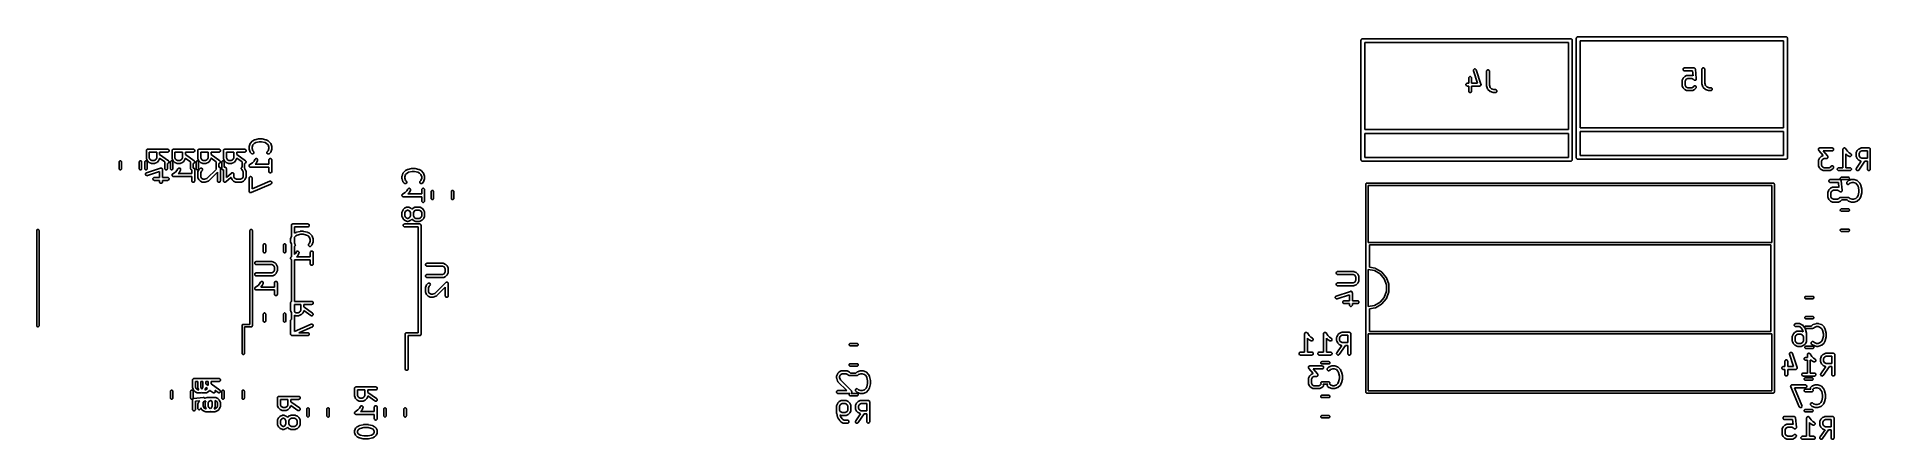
# Model space of a CAD drawing. Extents: x 43.6 to 136.4, y -133.5 to -113.1.
import ezdxf

# ---------------------------------------------------------------- set-up
doc = ezdxf.new("R2010")
doc.units = 0
doc.header["$MEASUREMENT"] = 0
doc.layers.add('BLACK', color=7, linetype='CONTINUOUS')

msp = doc.modelspace()

# ---------------------------------------------------------------- linework, layer by layer
at = {"layer": 'BLACK', "linetype": 'CONTINUOUS'}
for p, q in [((110.609, -113.258), (110.612, -113.249)), ((110.612, -113.249), (110.618, -113.242)), ((110.618, -113.242), (110.622, -113.235)), ((110.622, -113.235), (110.629, -113.229)), ((110.629, -113.229), (110.635, -113.222)), ((110.635, -113.222), (110.642, -113.218)), ((110.642, -113.218), (110.649, -113.212)), ((110.649, -113.212), (110.658, -113.209)), ((110.658, -113.209), (110.665, -113.205)), ((110.665, -113.205), (110.674, -113.203)), ((110.674, -113.203), (110.682, -113.2)), ((110.682, -113.2), (110.691, -113.2)), ((110.691, -113.2), (110.691, -113.2)), ((110.691, -113.2), (121.209, -113.2)), ((121.209, -113.2), (121.209, -113.2)), ((121.209, -113.2), (121.218, -113.2)), ((121.218, -113.2), (121.226, -113.203)), ((121.226, -113.203), (121.235, -113.205)), ((121.235, -113.205), (121.242, -113.209)), ((121.242, -113.209), (121.251, -113.212)), ((121.251, -113.212), (121.258, -113.218)), ((121.258, -113.218), (121.265, -113.222)), ((121.265, -113.222), (121.271, -113.229)), ((121.271, -113.229), (121.278, -113.235)), ((121.278, -113.235), (121.282, -113.242)), ((121.282, -113.242), (121.288, -113.249)), ((121.288, -113.249), (121.291, -113.258)), ((121.5, -113.182), (121.503, -113.174)), ((121.5, -113.191), (121.5, -113.182)), ((121.5, -117.791), (121.5, -113.191)), ((121.503, -113.174), (121.505, -113.165)), ((121.505, -113.165), (121.509, -113.158)), ((121.509, -113.158), (121.512, -113.149)), ((121.512, -113.149), (121.518, -113.142)), ((121.518, -113.142), (121.522, -113.135)), ((121.522, -113.135), (121.529, -113.129)), ((121.529, -113.129), (121.535, -113.122)), ((121.535, -113.122), (121.542, -113.118)), ((121.542, -113.118), (121.549, -113.112)), ((121.549, -113.112), (121.558, -113.109)), ((121.558, -113.109), (121.565, -113.105)), ((121.565, -113.105), (121.574, -113.103)), ((121.574, -113.103), (121.582, -113.1)), ((121.582, -113.1), (121.591, -113.1)), ((121.591, -113.1), (121.591, -113.1)), ((121.591, -113.1), (132.109, -113.1)), ((132.109, -113.1), (132.109, -113.1)), ((132.109, -113.1), (132.118, -113.1)), ((132.118, -113.1), (132.126, -113.103)), ((132.126, -113.103), (132.135, -113.105)), ((132.135, -113.105), (132.142, -113.109)), ((132.142, -113.109), (132.151, -113.112)), ((132.151, -113.112), (132.158, -113.118)), ((132.158, -113.118), (132.165, -113.122)), ((132.165, -113.122), (132.171, -113.129)), ((132.171, -113.129), (132.178, -113.135)), ((132.178, -113.135), (132.182, -113.142)), ((132.182, -113.142), (132.188, -113.149)), ((132.188, -113.149), (132.191, -113.158)), ((132.191, -113.158), (132.195, -113.165)), ((132.195, -113.165), (132.197, -113.174)), ((132.197, -113.174), (132.2, -113.182)), ((132.2, -113.182), (132.2, -113.191)), ((132.2, -113.191), (132.2, -113.191)), ((132.2, -113.191), (132.2, -119.209)), ((110.6, -113.282), (110.603, -113.274)), ((110.6, -113.291), (110.6, -113.282)), ((110.6, -117.891), (110.6, -113.291)), ((110.603, -113.274), (110.605, -113.265)), ((110.605, -113.265), (110.609, -113.258)), ((110.8, -113.4), (110.8, -117.8)), ((121.1, -113.4), (110.8, -113.4)), ((121.1, -117.8), (121.1, -113.4)), ((121.291, -113.258), (121.295, -113.265)), ((121.295, -113.265), (121.297, -113.274)), ((121.297, -113.274), (121.3, -113.282)), ((121.3, -113.282), (121.3, -113.291)), ((121.3, -113.291), (121.3, -113.291)), ((121.3, -113.291), (121.3, -119.309)), ((121.7, -113.3), (121.7, -117.7)), ((132, -113.3), (121.7, -113.3)), ((132, -117.7), (132, -113.3)), ((116.091, -115.121), (116.116, -115.112)), ((116.116, -115.112), (116.142, -115.112)), ((116.142, -115.112), (116.166, -115.121)), ((116.292, -114.803), (116.297, -114.777)), ((116.296, -114.828), (116.292, -114.803)), ((116.501, -115.444), (116.296, -114.828)), ((116.297, -114.777), (116.311, -114.755)), ((116.311, -114.755), (116.331, -114.739)), ((116.331, -114.739), (116.356, -114.731)), ((116.356, -114.731), (116.382, -114.731)), ((116.382, -114.731), (116.406, -114.741)), ((116.406, -114.741), (116.425, -114.758)), ((116.425, -114.758), (116.438, -114.781)), ((116.438, -114.781), (116.676, -115.495)), ((116.958, -114.852), (116.963, -114.827)), ((116.958, -115.567), (116.958, -114.852)), ((116.963, -114.827), (116.976, -114.804)), ((116.976, -114.804), (116.996, -114.787)), ((116.996, -114.787), (117.02, -114.779)), ((117.02, -114.779), (117.046, -114.779)), ((117.046, -114.779), (117.071, -114.787)), ((117.071, -114.787), (117.091, -114.804)), ((117.091, -114.804), (117.104, -114.827)), ((117.104, -114.827), (117.108, -114.852)), ((117.108, -114.852), (117.108, -115.554)), ((126.907, -114.739), (126.916, -114.715)), ((126.907, -114.765), (126.907, -114.739)), ((126.916, -114.79), (126.907, -114.765)), ((126.916, -114.715), (126.933, -114.695)), ((126.933, -114.81), (126.916, -114.79)), ((126.933, -114.695), (126.955, -114.682)), ((126.955, -114.823), (126.933, -114.81)), ((126.955, -114.682), (126.981, -114.677)), ((126.981, -114.827), (126.955, -114.823)), ((126.981, -114.677), (127.457, -114.677)), ((127.389, -114.827), (126.981, -114.827)), ((126.985, -115.121), (126.995, -115.114)), ((126.995, -115.114), (127.09, -115.066)), ((127.09, -115.066), (127.094, -115.065)), ((127.094, -115.065), (127.098, -115.063)), ((127.098, -115.063), (127.107, -115.061)), ((127.107, -115.061), (127.115, -115.059)), ((127.115, -115.059), (127.12, -115.059)), ((127.12, -115.059), (127.124, -115.058)), ((127.124, -115.058), (127.362, -115.058)), ((127.362, -115.058), (127.366, -115.059)), ((127.366, -115.059), (127.37, -115.059)), ((127.37, -115.059), (127.379, -115.061)), ((127.379, -115.061), (127.388, -115.063)), ((127.388, -115.063), (127.391, -115.065)), ((127.414, -115.076), (127.389, -114.827)), ((127.391, -115.065), (127.395, -115.066)), ((127.395, -115.066), (127.414, -115.076)), ((127.457, -114.677), (127.46, -114.678)), ((127.46, -114.678), (127.463, -114.678)), ((127.463, -114.678), (127.473, -114.68)), ((127.473, -114.68), (127.483, -114.682)), ((127.483, -114.682), (127.485, -114.683)), ((127.485, -114.683), (127.488, -114.684)), ((127.488, -114.684), (127.496, -114.69)), ((127.496, -114.69), (127.505, -114.695)), ((127.505, -114.695), (127.507, -114.697)), ((127.507, -114.697), (127.51, -114.699)), ((127.51, -114.699), (127.516, -114.707)), ((127.516, -114.707), (127.522, -114.715)), ((127.522, -114.715), (127.523, -114.718)), ((127.523, -114.718), (127.525, -114.72)), ((127.525, -114.72), (127.527, -114.73)), ((127.527, -114.73), (127.531, -114.739)), ((127.531, -114.739), (127.531, -114.742)), ((127.531, -114.742), (127.532, -114.745)), ((127.532, -114.745), (127.579, -115.221)), ((127.858, -114.752), (127.863, -114.727)), ((127.858, -115.467), (127.858, -114.752)), ((127.863, -114.727), (127.876, -114.704)), ((127.876, -114.704), (127.896, -114.687)), ((127.896, -114.687), (127.92, -114.679)), ((127.92, -114.679), (127.946, -114.679)), ((127.946, -114.679), (127.971, -114.687)), ((127.971, -114.687), (127.991, -114.704)), ((127.991, -114.704), (128.004, -114.727)), ((128.004, -114.727), (128.008, -114.752)), ((128.008, -114.752), (128.008, -115.454)), ((115.912, -115.506), (115.921, -115.482)), ((115.912, -115.532), (115.912, -115.506)), ((115.921, -115.557), (115.912, -115.532)), ((115.921, -115.482), (115.938, -115.462)), ((115.938, -115.576), (115.921, -115.557)), ((115.938, -115.462), (115.96, -115.449)), ((115.96, -115.59), (115.938, -115.576)), ((115.96, -115.449), (115.986, -115.444)), ((115.986, -115.594), (115.96, -115.59)), ((115.986, -115.444), (116.054, -115.444)), ((116.054, -115.594), (115.986, -115.594)), ((116.054, -115.186), (116.058, -115.16)), ((116.054, -115.444), (116.054, -115.186)), ((116.054, -115.852), (116.054, -115.594)), ((116.058, -115.878), (116.054, -115.852)), ((116.058, -115.16), (116.071, -115.138)), ((116.071, -115.901), (116.058, -115.878)), ((116.071, -115.138), (116.091, -115.121)), ((116.091, -115.917), (116.071, -115.901)), ((116.116, -115.926), (116.091, -115.917)), ((116.142, -115.926), (116.116, -115.926)), ((116.166, -115.917), (116.142, -115.926)), ((116.166, -115.121), (116.186, -115.138)), ((116.186, -115.901), (116.166, -115.917)), ((116.186, -115.138), (116.199, -115.16)), ((116.199, -115.878), (116.186, -115.901)), ((116.199, -115.16), (116.204, -115.186)), ((116.204, -115.852), (116.199, -115.878)), ((116.204, -115.186), (116.204, -115.444)), ((116.204, -115.444), (116.501, -115.444)), ((116.605, -115.594), (116.204, -115.594)), ((116.204, -115.594), (116.204, -115.852)), ((116.61, -115.593), (116.605, -115.594)), ((116.616, -115.593), (116.61, -115.593)), ((116.623, -115.591), (116.616, -115.593)), ((116.63, -115.59), (116.623, -115.591)), ((116.635, -115.587), (116.63, -115.59)), ((116.64, -115.585), (116.635, -115.587)), ((116.646, -115.58), (116.64, -115.585)), ((116.653, -115.576), (116.646, -115.58)), ((116.657, -115.572), (116.653, -115.576)), ((116.661, -115.569), (116.657, -115.572)), ((116.665, -115.562), (116.661, -115.569)), ((116.67, -115.557), (116.665, -115.562)), ((116.672, -115.551), (116.67, -115.557)), ((116.675, -115.547), (116.672, -115.551)), ((116.676, -115.539), (116.675, -115.547)), ((116.676, -115.495), (116.677, -115.501)), ((116.679, -115.532), (116.676, -115.539)), ((116.677, -115.501), (116.679, -115.506)), ((116.679, -115.506), (116.679, -115.514)), ((116.679, -115.514), (116.68, -115.521)), ((116.68, -115.521), (116.679, -115.527)), ((116.679, -115.527), (116.679, -115.532)), ((116.96, -115.579), (116.958, -115.567)), ((116.962, -115.59), (116.96, -115.579)), ((117.01, -115.733), (116.962, -115.59)), ((117.012, -115.737), (117.01, -115.733)), ((117.013, -115.741), (117.012, -115.737)), ((117.018, -115.748), (117.013, -115.741)), ((117.022, -115.756), (117.018, -115.748)), ((117.025, -115.759), (117.022, -115.756)), ((117.028, -115.763), (117.025, -115.759)), ((117.123, -115.858), (117.028, -115.763)), ((117.108, -115.554), (117.147, -115.669)), ((117.127, -115.86), (117.123, -115.858)), ((117.13, -115.864), (117.127, -115.86)), ((117.137, -115.868), (117.13, -115.864)), ((117.144, -115.873), (117.137, -115.868)), ((117.149, -115.874), (117.144, -115.873)), ((117.147, -115.669), (117.217, -115.739)), ((117.152, -115.876), (117.149, -115.874)), ((117.295, -115.924), (117.152, -115.876)), ((117.217, -115.739), (117.331, -115.777)), ((117.307, -115.925), (117.295, -115.924)), ((117.319, -115.927), (117.307, -115.925)), ((117.414, -115.927), (117.319, -115.927)), ((117.331, -115.777), (117.414, -115.777)), ((117.414, -115.777), (117.44, -115.782)), ((117.44, -115.923), (117.414, -115.927)), ((117.44, -115.782), (117.462, -115.795)), ((117.462, -115.91), (117.44, -115.923)), ((117.462, -115.795), (117.479, -115.815)), ((117.479, -115.89), (117.462, -115.91)), ((117.479, -115.815), (117.488, -115.839)), ((117.488, -115.865), (117.479, -115.89)), ((117.488, -115.839), (117.488, -115.865)), ((126.858, -115.324), (126.859, -115.32)), ((126.858, -115.562), (126.858, -115.324)), ((126.859, -115.566), (126.858, -115.562)), ((126.859, -115.315), (126.861, -115.307)), ((126.859, -115.32), (126.859, -115.315)), ((126.859, -115.57), (126.859, -115.566)), ((126.861, -115.579), (126.859, -115.57)), ((126.861, -115.307), (126.863, -115.298)), ((126.863, -115.588), (126.861, -115.579)), ((126.863, -115.298), (126.865, -115.294)), ((126.865, -115.591), (126.863, -115.588)), ((126.865, -115.294), (126.866, -115.29)), ((126.866, -115.595), (126.865, -115.591)), ((126.866, -115.29), (126.914, -115.195)), ((126.914, -115.691), (126.866, -115.595)), ((126.914, -115.195), (126.921, -115.185)), ((126.921, -115.7), (126.914, -115.691)), ((126.921, -115.185), (126.928, -115.176)), ((126.928, -115.71), (126.921, -115.7)), ((126.928, -115.176), (126.976, -115.128)), ((126.976, -115.758), (126.928, -115.71)), ((126.976, -115.128), (126.985, -115.121)), ((126.985, -115.765), (126.976, -115.758)), ((126.995, -115.772), (126.985, -115.765)), ((127.09, -115.819), (126.995, -115.772)), ((127.043, -115.273), (127.008, -115.342)), ((127.008, -115.342), (127.008, -115.544)), ((127.008, -115.544), (127.043, -115.613)), ((127.073, -115.243), (127.043, -115.273)), ((127.043, -115.613), (127.073, -115.643)), ((127.142, -115.208), (127.073, -115.243)), ((127.073, -115.643), (127.142, -115.677)), ((127.094, -115.821), (127.09, -115.819)), ((127.098, -115.823), (127.094, -115.821)), ((127.107, -115.824), (127.098, -115.823)), ((127.115, -115.827), (127.107, -115.824)), ((127.12, -115.827), (127.115, -115.827)), ((127.124, -115.827), (127.12, -115.827)), ((127.362, -115.827), (127.124, -115.827)), ((127.344, -115.208), (127.142, -115.208)), ((127.142, -115.677), (127.344, -115.677)), ((127.413, -115.243), (127.344, -115.208)), ((127.344, -115.677), (127.413, -115.643)), ((127.366, -115.827), (127.362, -115.827)), ((127.37, -115.827), (127.366, -115.827)), ((127.379, -115.824), (127.37, -115.827)), ((127.388, -115.823), (127.379, -115.824)), ((127.391, -115.821), (127.388, -115.823)), ((127.395, -115.819), (127.391, -115.821)), ((127.491, -115.772), (127.395, -115.819)), ((127.452, -115.282), (127.413, -115.243)), ((127.413, -115.643), (127.452, -115.604)), ((127.463, -115.289), (127.452, -115.282)), ((127.452, -115.282), (127.452, -115.282)), ((127.452, -115.282), (127.452, -115.282)), ((127.452, -115.604), (127.473, -115.589)), ((127.473, -115.297), (127.463, -115.289)), ((127.474, -115.297), (127.473, -115.297)), ((127.473, -115.589), (127.498, -115.582)), ((127.486, -115.3), (127.474, -115.297)), ((127.474, -115.297), (127.474, -115.297)), ((127.498, -115.303), (127.486, -115.3)), ((127.5, -115.765), (127.491, -115.772)), ((127.499, -115.303), (127.498, -115.303)), ((127.498, -115.582), (127.524, -115.585)), ((127.512, -115.302), (127.499, -115.303)), ((127.499, -115.303), (127.499, -115.303)), ((127.51, -115.758), (127.5, -115.765)), ((127.558, -115.71), (127.51, -115.758)), ((127.524, -115.301), (127.512, -115.302)), ((127.525, -115.301), (127.524, -115.301)), ((127.524, -115.585), (127.548, -115.596)), ((127.536, -115.295), (127.525, -115.301)), ((127.525, -115.301), (127.525, -115.301)), ((127.548, -115.29), (127.536, -115.295)), ((127.549, -115.289), (127.548, -115.29)), ((127.548, -115.29), (127.548, -115.29)), ((127.548, -115.596), (127.566, -115.614)), ((127.557, -115.28), (127.549, -115.289)), ((127.566, -115.272), (127.557, -115.28)), ((127.573, -115.689), (127.558, -115.71)), ((127.567, -115.271), (127.566, -115.271)), ((127.566, -115.271), (127.566, -115.272)), ((127.566, -115.614), (127.577, -115.638)), ((127.572, -115.259), (127.567, -115.271)), ((127.577, -115.248), (127.572, -115.259)), ((127.579, -115.664), (127.573, -115.689)), ((127.578, -115.234), (127.577, -115.247)), ((127.577, -115.247), (127.577, -115.248)), ((127.577, -115.248), (127.577, -115.248)), ((127.577, -115.638), (127.579, -115.664)), ((127.579, -115.222), (127.578, -115.234)), ((127.579, -115.221), (127.579, -115.222)), ((127.579, -115.222), (127.579, -115.222)), ((127.86, -115.479), (127.858, -115.467)), ((127.862, -115.49), (127.86, -115.479)), ((127.91, -115.633), (127.862, -115.49)), ((127.912, -115.637), (127.91, -115.633)), ((127.913, -115.641), (127.912, -115.637)), ((127.918, -115.648), (127.913, -115.641)), ((127.922, -115.656), (127.918, -115.648)), ((127.925, -115.659), (127.922, -115.656)), ((127.928, -115.663), (127.925, -115.659)), ((128.023, -115.758), (127.928, -115.663)), ((128.008, -115.454), (128.047, -115.569)), ((128.027, -115.76), (128.023, -115.758)), ((128.03, -115.764), (128.027, -115.76)), ((128.037, -115.768), (128.03, -115.764)), ((128.044, -115.773), (128.037, -115.768)), ((128.049, -115.774), (128.044, -115.773)), ((128.047, -115.569), (128.117, -115.639)), ((128.052, -115.776), (128.049, -115.774)), ((128.195, -115.824), (128.052, -115.776)), ((128.117, -115.639), (128.231, -115.677)), ((128.207, -115.825), (128.195, -115.824)), ((128.219, -115.827), (128.207, -115.825)), ((128.314, -115.827), (128.219, -115.827)), ((128.231, -115.677), (128.314, -115.677)), ((128.314, -115.677), (128.34, -115.682)), ((128.34, -115.823), (128.314, -115.827)), ((128.34, -115.682), (128.362, -115.695)), ((128.362, -115.81), (128.34, -115.823)), ((128.362, -115.695), (128.379, -115.715)), ((128.379, -115.79), (128.362, -115.81)), ((128.379, -115.715), (128.388, -115.739)), ((128.388, -115.765), (128.379, -115.79)), ((128.388, -115.739), (128.388, -115.765)), ((110.6, -119.282), (110.6, -117.891)), ((110.6, -117.891), (110.6, -117.891)), ((110.8, -117.8), (121.1, -117.8)), ((121.5, -119.182), (121.5, -117.791)), ((121.5, -117.791), (121.5, -117.791)), ((121.7, -117.7), (132, -117.7)), ((49.1152, -118.831), (49.1174, -118.824)), ((49.1174, -118.824), (49.1216, -118.819)), ((49.1216, -118.819), (49.1249, -118.814)), ((49.1249, -118.814), (49.13, -118.809)), ((49.13, -118.809), (49.1342, -118.804)), ((49.1342, -118.804), (49.1399, -118.801)), ((49.1399, -118.801), (49.1449, -118.797)), ((49.1449, -118.797), (49.151, -118.795)), ((49.151, -118.795), (49.1567, -118.791)), ((49.1567, -118.791), (49.1632, -118.79)), ((49.1632, -118.79), (49.1694, -118.788)), ((49.1694, -118.788), (49.1759, -118.788)), ((49.1759, -118.788), (49.1824, -118.787)), ((49.1824, -118.787), (50.1824, -118.787)), ((50.1824, -118.787), (50.208, -118.791)), ((50.208, -118.791), (50.2306, -118.804)), ((50.2306, -118.804), (50.2473, -118.824)), ((50.2473, -118.824), (50.2562, -118.849)), ((50.4152, -118.831), (50.4174, -118.824)), ((50.4174, -118.824), (50.4216, -118.819)), ((50.4216, -118.819), (50.4249, -118.814)), ((50.4249, -118.814), (50.43, -118.809)), ((50.43, -118.809), (50.4342, -118.804)), ((50.4342, -118.804), (50.4399, -118.801)), ((50.4399, -118.801), (50.4449, -118.797)), ((50.4449, -118.797), (50.451, -118.795)), ((50.451, -118.795), (50.4567, -118.791)), ((50.4567, -118.791), (50.4632, -118.79)), ((50.4632, -118.79), (50.4694, -118.788)), ((50.4694, -118.788), (50.4759, -118.788)), ((50.4759, -118.788), (50.4824, -118.787)), ((50.4824, -118.787), (51.4824, -118.787)), ((51.4824, -118.787), (51.508, -118.791)), ((51.508, -118.791), (51.5306, -118.804)), ((51.5306, -118.804), (51.5473, -118.824)), ((51.5473, -118.824), (51.5562, -118.849)), ((51.7152, -118.831), (51.7174, -118.824)), ((51.7174, -118.824), (51.7216, -118.819)), ((51.7216, -118.819), (51.7249, -118.814)), ((51.7249, -118.814), (51.73, -118.809)), ((51.73, -118.809), (51.7342, -118.804)), ((51.7342, -118.804), (51.7399, -118.801)), ((51.7399, -118.801), (51.7449, -118.797)), ((51.7449, -118.797), (51.751, -118.795)), ((51.751, -118.795), (51.7567, -118.791)), ((51.7567, -118.791), (51.7632, -118.79)), ((51.7632, -118.79), (51.7694, -118.788)), ((51.7694, -118.788), (51.7759, -118.788)), ((51.7759, -118.788), (51.7824, -118.787)), ((51.7824, -118.787), (52.7824, -118.787)), ((52.7824, -118.787), (52.808, -118.791)), ((52.808, -118.791), (52.8306, -118.804)), ((52.8306, -118.804), (52.8473, -118.824)), ((52.8473, -118.824), (52.8562, -118.849)), ((53.0152, -118.831), (53.0174, -118.824)), ((53.0174, -118.824), (53.0216, -118.819)), ((53.0216, -118.819), (53.0249, -118.814)), ((53.0249, -118.814), (53.03, -118.809)), ((53.03, -118.809), (53.0342, -118.804)), ((53.0342, -118.804), (53.0399, -118.801)), ((53.0399, -118.801), (53.0449, -118.797)), ((53.0449, -118.797), (53.051, -118.795)), ((53.051, -118.795), (53.0567, -118.791)), ((53.0567, -118.791), (53.0632, -118.79)), ((53.0632, -118.79), (53.0694, -118.788)), ((53.0694, -118.788), (53.0759, -118.788)), ((53.0759, -118.788), (53.0824, -118.787)), ((53.0824, -118.787), (54.0824, -118.787)), ((54.0824, -118.787), (54.108, -118.791)), ((54.108, -118.791), (54.1306, -118.804)), ((54.1306, -118.804), (54.1473, -118.824)), ((54.1473, -118.824), (54.1562, -118.849)), ((54.3074, -118.671), (54.3095, -118.66)), ((54.3074, -118.767), (54.3074, -118.671)), ((54.3095, -118.779), (54.3074, -118.767)), ((54.3095, -118.66), (54.3112, -118.648)), ((54.3112, -118.79), (54.3095, -118.779)), ((54.3112, -118.648), (54.3588, -118.505)), ((54.3588, -118.933), (54.3112, -118.79)), ((54.3588, -118.505), (54.3609, -118.501)), ((54.3609, -118.501), (54.362, -118.497)), ((54.362, -118.497), (54.3671, -118.49)), ((54.3671, -118.49), (54.3713, -118.482)), ((54.3713, -118.482), (54.3745, -118.479)), ((54.3745, -118.479), (54.377, -118.476)), ((54.377, -118.476), (54.4722, -118.38)), ((54.4956, -118.569), (54.4574, -118.684)), ((54.4574, -118.684), (54.4574, -118.754)), ((54.4574, -118.754), (54.4956, -118.869)), ((54.4722, -118.38), (54.4821, -118.373)), ((54.4821, -118.373), (54.4917, -118.366)), ((54.4917, -118.366), (54.5869, -118.319)), ((54.5697, -118.495), (54.4956, -118.569)), ((54.6467, -118.456), (54.5697, -118.495)), ((54.5869, -118.319), (54.5948, -118.316)), ((54.5948, -118.316), (54.6023, -118.313)), ((54.6023, -118.313), (54.7928, -118.265)), ((54.8202, -118.413), (54.6467, -118.456)), ((54.7928, -118.265), (54.8019, -118.265)), ((54.8019, -118.265), (54.811, -118.263)), ((54.811, -118.263), (54.9538, -118.263)), ((54.9446, -118.413), (54.8202, -118.413)), ((55.1181, -118.456), (54.9446, -118.413)), ((54.9538, -118.263), (54.9628, -118.265)), ((54.9628, -118.265), (54.972, -118.265)), ((54.972, -118.265), (55.1625, -118.313)), ((55.1951, -118.495), (55.1181, -118.456)), ((55.1625, -118.313), (55.17, -118.316)), ((55.17, -118.316), (55.1778, -118.319)), ((55.1778, -118.319), (55.2731, -118.366)), ((55.2692, -118.569), (55.1951, -118.495)), ((55.3074, -118.684), (55.2692, -118.569)), ((55.2692, -118.869), (55.3074, -118.754)), ((55.2731, -118.366), (55.2827, -118.373)), ((55.2827, -118.373), (55.2926, -118.38)), ((55.2926, -118.38), (55.3878, -118.476)), ((55.3074, -118.754), (55.3074, -118.684)), ((55.3878, -118.476), (55.3903, -118.479)), ((55.3903, -118.479), (55.3935, -118.482)), ((55.3935, -118.482), (55.3977, -118.49)), ((55.3977, -118.49), (55.4027, -118.497)), ((55.4027, -118.497), (55.4039, -118.501)), ((55.4039, -118.501), (55.4059, -118.505)), ((55.4059, -118.505), (55.4535, -118.648)), ((55.4535, -118.79), (55.4059, -118.933)), ((55.4535, -118.648), (55.4553, -118.66)), ((55.4553, -118.779), (55.4535, -118.79)), ((55.4553, -118.66), (55.4574, -118.671)), ((55.4574, -118.767), (55.4553, -118.779)), ((55.4574, -118.671), (55.4574, -118.767)), ((110.8, -118), (110.8, -119.2)), ((121.1, -118), (110.8, -118)), ((121.1, -119.2), (121.1, -118)), ((121.7, -117.9), (121.7, -119.1)), ((132, -117.9), (121.7, -117.9)), ((132, -119.1), (132, -117.9)), ((133.763, -118.8), (133.764, -118.793)), ((133.764, -118.806), (133.763, -118.8)), ((133.764, -118.785), (133.766, -118.78)), ((133.764, -118.793), (133.764, -118.785)), ((133.764, -118.811), (133.764, -118.806)), ((133.767, -118.818), (133.764, -118.811)), ((133.766, -118.78), (133.767, -118.774)), ((133.767, -118.774), (133.771, -118.768)), ((133.768, -118.826), (133.767, -118.818)), ((133.771, -118.831), (133.768, -118.826)), ((133.771, -118.768), (133.773, -118.761)), ((133.773, -118.761), (133.777, -118.757)), ((133.777, -118.757), (133.78, -118.751)), ((133.78, -118.751), (133.785, -118.747)), ((133.785, -118.747), (133.79, -118.741)), ((133.79, -118.741), (133.795, -118.738)), ((133.795, -118.738), (133.799, -118.734)), ((133.799, -118.734), (133.806, -118.732)), ((133.806, -118.732), (133.812, -118.728)), ((133.812, -118.728), (133.818, -118.727)), ((133.818, -118.727), (133.824, -118.725)), ((133.824, -118.725), (133.831, -118.725)), ((133.831, -118.725), (133.838, -118.723)), ((133.838, -118.723), (134.457, -118.723)), ((134.457, -118.723), (134.483, -118.728)), ((134.483, -118.728), (134.505, -118.741)), ((134.505, -118.741), (134.522, -118.761)), ((134.522, -118.761), (134.531, -118.785)), ((134.531, -118.811), (134.522, -118.836)), ((134.531, -118.785), (134.531, -118.811)), ((135.001, -118.798), (135.002, -118.794)), ((135.001, -119.723), (135.001, -118.798)), ((135.002, -118.79), (135.004, -118.782)), ((135.002, -118.794), (135.002, -118.79)), ((135.004, -118.782), (135.006, -118.773)), ((135.006, -118.773), (135.008, -118.769)), ((135.008, -118.769), (135.009, -118.765)), ((135.009, -118.765), (135.014, -118.758)), ((135.014, -118.758), (135.019, -118.75)), ((135.019, -118.75), (135.022, -118.748)), ((135.022, -118.748), (135.024, -118.744)), ((135.024, -118.744), (135.032, -118.739)), ((135.032, -118.739), (135.039, -118.734)), ((135.039, -118.734), (135.043, -118.732)), ((135.043, -118.732), (135.046, -118.73)), ((135.046, -118.73), (135.055, -118.728)), ((135.055, -118.728), (135.063, -118.725)), ((135.063, -118.725), (135.067, -118.725)), ((135.067, -118.725), (135.071, -118.724)), ((135.071, -118.724), (135.08, -118.725)), ((135.08, -118.725), (135.089, -118.725)), ((135.089, -118.725), (135.093, -118.726)), ((135.093, -118.726), (135.097, -118.726)), ((135.097, -118.726), (135.105, -118.73)), ((135.105, -118.73), (135.114, -118.734)), ((135.114, -118.734), (135.117, -118.736)), ((135.117, -118.736), (135.121, -118.738)), ((135.121, -118.738), (135.127, -118.744)), ((135.127, -118.744), (135.134, -118.75)), ((135.134, -118.75), (135.136, -118.754)), ((135.136, -118.754), (135.139, -118.757)), ((135.139, -118.757), (135.23, -118.894)), ((135.737, -118.841), (135.785, -118.793)), ((135.785, -118.793), (135.795, -118.786)), ((135.795, -118.786), (135.805, -118.779)), ((135.805, -118.779), (135.9, -118.731)), ((135.9, -118.731), (135.904, -118.73)), ((135.904, -118.73), (135.908, -118.728)), ((135.908, -118.728), (135.916, -118.726)), ((135.916, -118.726), (135.925, -118.724)), ((135.925, -118.724), (135.929, -118.724)), ((135.929, -118.724), (135.933, -118.723)), ((135.933, -118.723), (136.314, -118.723)), ((136.314, -118.723), (136.321, -118.725)), ((136.321, -118.725), (136.327, -118.725)), ((136.327, -118.725), (136.333, -118.727)), ((136.333, -118.727), (136.34, -118.728)), ((136.34, -118.728), (136.346, -118.731)), ((136.346, -118.731), (136.352, -118.734)), ((136.352, -118.734), (136.357, -118.738)), ((136.357, -118.738), (136.362, -118.741)), ((136.362, -118.741), (136.367, -118.746)), ((136.367, -118.746), (136.372, -118.75)), ((136.372, -118.75), (136.375, -118.756)), ((136.375, -118.756), (136.379, -118.761)), ((136.379, -118.761), (136.381, -118.767)), ((136.381, -118.767), (136.385, -118.773)), ((136.385, -118.773), (136.386, -118.779)), ((136.386, -118.779), (136.388, -118.785)), ((136.388, -118.785), (136.388, -118.792)), ((136.388, -118.792), (136.389, -118.798)), ((136.389, -118.798), (136.389, -119.798)), ((47.73, -119.423), (47.7327, -119.408)), ((47.73, -119.777), (47.73, -119.423)), ((47.7327, -119.408), (47.7433, -119.39)), ((47.7433, -119.39), (47.7595, -119.376)), ((47.7595, -119.376), (47.7794, -119.369)), ((47.7794, -119.369), (47.8006, -119.369)), ((47.8006, -119.369), (47.8205, -119.376)), ((47.8205, -119.376), (47.8367, -119.39)), ((47.8367, -119.39), (47.8473, -119.408)), ((47.8473, -119.408), (47.85, -119.423)), ((47.85, -119.423), (47.85, -119.777)), ((48.75, -119.423), (48.7527, -119.408)), ((48.75, -119.777), (48.75, -119.423)), ((48.7527, -119.408), (48.7633, -119.39)), ((48.7633, -119.39), (48.7795, -119.376)), ((48.7795, -119.376), (48.7994, -119.369)), ((48.7994, -119.369), (48.8206, -119.369)), ((48.8206, -119.369), (48.8405, -119.376)), ((48.8405, -119.376), (48.8567, -119.39)), ((48.8567, -119.39), (48.8673, -119.408)), ((48.8673, -119.408), (48.87, -119.423)), ((48.87, -119.423), (48.87, -119.777)), ((49.03, -119.423), (49.0328, -119.408)), ((49.03, -119.777), (49.03, -119.423)), ((49.0328, -119.408), (49.0433, -119.39)), ((49.0433, -119.39), (49.0595, -119.376)), ((49.0595, -119.376), (49.0794, -119.369)), ((49.0794, -119.369), (49.1006, -119.369)), ((49.1006, -119.369), (49.1205, -119.376)), ((49.1074, -118.862), (49.1085, -118.855)), ((49.1074, -119.243), (49.1074, -118.862)), ((49.1081, -119.247), (49.1074, -119.243)), ((49.1079, -119.251), (49.1081, -119.247)), ((49.1104, -119.26), (49.1079, -119.251)), ((49.1085, -118.849), (49.1108, -118.843)), ((49.1085, -118.855), (49.1085, -118.849)), ((49.1119, -119.269), (49.1104, -119.26)), ((49.1108, -118.843), (49.1119, -118.836)), ((49.111, -119.981), (49.8253, -119.743)), ((49.1119, -118.836), (49.1152, -118.831)), ((49.1141, -119.272), (49.1119, -119.269)), ((49.1153, -119.276), (49.1141, -119.272)), ((49.1629, -119.372), (49.1153, -119.276)), ((49.1205, -119.376), (49.1367, -119.39)), ((49.1367, -119.39), (49.1473, -119.408)), ((49.1473, -119.408), (49.15, -119.423)), ((49.15, -119.423), (49.15, -119.777)), ((49.1701, -119.381), (49.1629, -119.372)), ((49.177, -119.391), (49.1701, -119.381)), ((49.2246, -119.439), (49.177, -119.391)), ((49.2344, -119.446), (49.2246, -119.439)), ((49.2441, -119.453), (49.2344, -119.446)), ((49.3393, -119.5), (49.2441, -119.453)), ((49.2574, -118.937), (49.2574, -119.225)), ((49.6312, -118.937), (49.2574, -118.937)), ((49.2574, -119.225), (49.2916, -119.294)), ((49.2916, -119.294), (49.322, -119.324)), ((49.322, -119.324), (49.3906, -119.358)), ((49.3435, -119.502), (49.3393, -119.5)), ((49.3472, -119.504), (49.3435, -119.502)), ((49.3559, -119.505), (49.3472, -119.504)), ((49.3643, -119.508), (49.3559, -119.505)), ((49.3686, -119.508), (49.3643, -119.508)), ((49.3729, -119.508), (49.3686, -119.508)), ((49.5157, -119.508), (49.3729, -119.508)), ((49.3906, -119.358), (49.498, -119.358)), ((49.498, -119.358), (49.5665, -119.324)), ((49.52, -119.508), (49.5157, -119.508)), ((49.5243, -119.508), (49.52, -119.508)), ((49.5327, -119.505), (49.5243, -119.508)), ((49.5414, -119.504), (49.5327, -119.505)), ((49.5451, -119.502), (49.5414, -119.504)), ((49.5493, -119.5), (49.5451, -119.502)), ((49.6445, -119.453), (49.5493, -119.5)), ((49.5665, -119.324), (49.5969, -119.294)), ((49.5969, -119.294), (49.6312, -119.225)), ((49.6312, -119.225), (49.6312, -118.937)), ((49.6542, -119.446), (49.6445, -119.453)), ((49.664, -119.439), (49.6542, -119.446)), ((49.7116, -119.391), (49.664, -119.439)), ((49.7185, -119.381), (49.7116, -119.391)), ((49.7257, -119.372), (49.7185, -119.381)), ((49.7733, -119.276), (49.7257, -119.372)), ((49.7745, -119.272), (49.7733, -119.276)), ((49.7767, -119.269), (49.7745, -119.272)), ((49.7782, -119.26), (49.7767, -119.269)), ((49.7807, -119.251), (49.7782, -119.26)), ((49.781, -119.244), (49.7804, -119.247)), ((49.7804, -119.247), (49.7807, -119.251)), ((50.05, -119.432), (49.781, -119.244)), ((50.1824, -118.937), (49.7812, -118.937)), ((49.7812, -118.937), (49.7812, -119.061)), ((49.7812, -119.061), (50.2254, -119.372)), ((49.8253, -119.743), (49.8308, -119.742)), ((49.8308, -119.742), (49.836, -119.74)), ((49.836, -119.74), (49.8436, -119.74)), ((49.8436, -119.74), (49.8511, -119.739)), ((49.8511, -119.739), (49.8565, -119.74)), ((49.8565, -119.74), (49.8621, -119.74)), ((49.8621, -119.74), (49.8692, -119.743)), ((49.8692, -119.743), (49.8766, -119.745)), ((49.8766, -119.745), (49.8813, -119.747)), ((49.8813, -119.747), (49.8865, -119.749)), ((49.8865, -119.749), (49.8924, -119.754)), ((49.8924, -119.754), (49.8988, -119.758)), ((50.05, -119.777), (50.05, -119.432)), ((50.1889, -119.508), (50.17, -119.506)), ((50.17, -119.506), (50.17, -119.777)), ((50.208, -118.932), (50.1824, -118.937)), ((50.2141, -119.501), (50.1889, -119.508)), ((50.2306, -118.919), (50.208, -118.932)), ((50.2354, -119.486), (50.2141, -119.501)), ((50.2254, -119.372), (50.2438, -119.39)), ((50.2473, -118.899), (50.2306, -118.919)), ((50.2504, -119.465), (50.2354, -119.486)), ((50.2438, -119.39), (50.2548, -119.414)), ((50.2562, -118.875), (50.2473, -118.899)), ((50.2571, -119.44), (50.2504, -119.465)), ((50.2548, -119.414), (50.2571, -119.44)), ((50.2562, -118.849), (50.2562, -118.875)), ((50.33, -119.423), (50.3327, -119.408)), ((50.33, -119.777), (50.33, -119.423)), ((50.3327, -119.408), (50.3433, -119.39)), ((50.3433, -119.39), (50.3595, -119.376)), ((50.3595, -119.376), (50.3794, -119.369)), ((50.3794, -119.369), (50.4006, -119.369)), ((50.4006, -119.369), (50.4205, -119.376)), ((50.4074, -118.862), (50.4085, -118.855)), ((50.4074, -119.243), (50.4074, -118.862)), ((50.4081, -119.247), (50.4074, -119.243)), ((50.4079, -119.251), (50.4081, -119.247)), ((50.4104, -119.26), (50.4079, -119.251)), ((50.4085, -118.849), (50.4108, -118.843)), ((50.4085, -118.855), (50.4085, -118.849)), ((50.4119, -119.269), (50.4104, -119.26)), ((50.4108, -118.843), (50.4119, -118.836)), ((50.4119, -118.836), (50.4152, -118.831)), ((50.4141, -119.272), (50.4119, -119.269)), ((50.4153, -119.276), (50.4141, -119.272)), ((50.4629, -119.372), (50.4153, -119.276)), ((50.4205, -119.376), (50.4367, -119.39)), ((50.4367, -119.39), (50.4473, -119.408)), ((50.4473, -119.408), (50.45, -119.423)), ((50.45, -119.423), (50.45, -119.777)), ((50.4701, -119.381), (50.4629, -119.372)), ((50.477, -119.391), (50.4701, -119.381)), ((50.5246, -119.439), (50.477, -119.391)), ((50.5344, -119.446), (50.5246, -119.439)), ((50.5441, -119.453), (50.5344, -119.446)), ((50.6393, -119.5), (50.5441, -119.453)), ((50.5574, -118.937), (50.5574, -119.225)), ((50.9312, -118.937), (50.5574, -118.937)), ((50.5574, -119.225), (50.5916, -119.294)), ((50.5916, -119.294), (50.622, -119.324)), ((50.622, -119.324), (50.6906, -119.358)), ((50.6435, -119.502), (50.6393, -119.5)), ((50.6472, -119.504), (50.6435, -119.502)), ((50.6559, -119.505), (50.6472, -119.504)), ((50.6643, -119.508), (50.6559, -119.505)), ((50.6686, -119.508), (50.6643, -119.508)), ((50.6729, -119.508), (50.6686, -119.508)), ((50.8157, -119.508), (50.6729, -119.508)), ((50.6906, -119.358), (50.798, -119.358)), ((50.7165, -119.76), (50.7383, -119.745)), ((50.7383, -119.745), (50.7636, -119.739)), ((50.7636, -119.739), (50.7895, -119.742)), ((50.7895, -119.742), (50.8128, -119.754)), ((50.798, -119.358), (50.8665, -119.324)), ((50.8128, -119.754), (50.8307, -119.773)), ((50.82, -119.508), (50.8157, -119.508)), ((50.8243, -119.508), (50.82, -119.508)), ((50.8327, -119.505), (50.8243, -119.508)), ((50.8414, -119.504), (50.8327, -119.505)), ((50.8451, -119.502), (50.8414, -119.504)), ((50.8493, -119.5), (50.8451, -119.502)), ((50.9445, -119.453), (50.8493, -119.5)), ((50.8665, -119.324), (50.8969, -119.294)), ((50.8969, -119.294), (50.9312, -119.225)), ((50.9312, -119.225), (50.9312, -118.937)), ((50.9542, -119.446), (50.9445, -119.453)), ((50.964, -119.439), (50.9542, -119.446)), ((51.0116, -119.391), (50.964, -119.439)), ((51.0185, -119.381), (51.0116, -119.391)), ((51.0257, -119.372), (51.0185, -119.381)), ((51.0733, -119.276), (51.0257, -119.372)), ((51.0745, -119.272), (51.0733, -119.276)), ((51.0767, -119.269), (51.0745, -119.272)), ((51.0782, -119.26), (51.0767, -119.269)), ((51.0807, -119.251), (51.0782, -119.26)), ((51.081, -119.244), (51.0804, -119.247)), ((51.0804, -119.247), (51.0807, -119.251)), ((51.35, -119.432), (51.081, -119.244)), ((51.4824, -118.937), (51.0812, -118.937)), ((51.0812, -118.937), (51.0812, -119.061)), ((51.0812, -119.061), (51.5254, -119.372)), ((51.35, -119.777), (51.35, -119.432)), ((51.4889, -119.508), (51.47, -119.506)), ((51.47, -119.506), (51.47, -119.74)), ((51.47, -119.74), (51.4954, -119.74)), ((51.508, -118.932), (51.4824, -118.937)), ((51.5141, -119.501), (51.4889, -119.508)), ((51.4954, -119.74), (51.5199, -119.749)), ((51.5306, -118.919), (51.508, -118.932)), ((51.5354, -119.486), (51.5141, -119.501)), ((51.5199, -119.749), (51.5398, -119.766)), ((51.5254, -119.372), (51.5438, -119.39)), ((51.5473, -118.899), (51.5306, -118.919)), ((51.5504, -119.465), (51.5354, -119.486)), ((51.5438, -119.39), (51.5548, -119.414)), ((51.5562, -118.875), (51.5473, -118.899)), ((51.5571, -119.44), (51.5504, -119.465)), ((51.5548, -119.414), (51.5571, -119.44)), ((51.5562, -118.849), (51.5562, -118.875)), ((51.63, -119.423), (51.6327, -119.408)), ((51.63, -119.777), (51.63, -119.423)), ((51.6327, -119.408), (51.6433, -119.39)), ((51.6433, -119.39), (51.6595, -119.376)), ((51.6595, -119.376), (51.6794, -119.369)), ((51.6794, -119.369), (51.7006, -119.369)), ((51.7006, -119.369), (51.7205, -119.376)), ((51.7074, -118.862), (51.7085, -118.855)), ((51.7074, -119.243), (51.7074, -118.862)), ((51.7081, -119.247), (51.7074, -119.243)), ((51.7079, -119.251), (51.7081, -119.247)), ((51.7104, -119.26), (51.7079, -119.251)), ((51.7085, -118.849), (51.7108, -118.843)), ((51.7085, -118.855), (51.7085, -118.849)), ((51.7119, -119.269), (51.7104, -119.26)), ((51.7108, -118.843), (51.7119, -118.836)), ((51.7119, -118.836), (51.7152, -118.831)), ((51.7141, -119.272), (51.7119, -119.269)), ((51.7153, -119.276), (51.7141, -119.272)), ((51.7629, -119.372), (51.7153, -119.276)), ((51.7205, -119.376), (51.7367, -119.39)), ((51.7367, -119.39), (51.7473, -119.408)), ((51.7473, -119.408), (51.75, -119.423)), ((51.75, -119.423), (51.75, -119.777)), ((51.7701, -119.381), (51.7629, -119.372)), ((51.777, -119.391), (51.7701, -119.381)), ((51.8246, -119.439), (51.777, -119.391)), ((51.8344, -119.446), (51.8246, -119.439)), ((51.8246, -119.761), (51.8459, -119.746)), ((51.8441, -119.453), (51.8344, -119.446)), ((51.9393, -119.5), (51.8441, -119.453)), ((51.8459, -119.746), (51.8711, -119.74)), ((51.8574, -118.937), (51.8574, -119.225)), ((52.2312, -118.937), (51.8574, -118.937)), ((51.8574, -119.225), (51.8916, -119.294)), ((51.8711, -119.74), (51.897, -119.742)), ((51.8916, -119.294), (51.922, -119.324)), ((51.897, -119.742), (51.9206, -119.753)), ((51.9206, -119.753), (51.9391, -119.771)), ((51.922, -119.324), (51.9906, -119.358)), ((51.9435, -119.502), (51.9393, -119.5)), ((51.9472, -119.504), (51.9435, -119.502)), ((51.9559, -119.505), (51.9472, -119.504)), ((51.9643, -119.508), (51.9559, -119.505)), ((51.9686, -119.508), (51.9643, -119.508)), ((51.9729, -119.508), (51.9686, -119.508)), ((52.1157, -119.508), (51.9729, -119.508)), ((51.9906, -119.358), (52.098, -119.358)), ((52.098, -119.358), (52.1665, -119.324)), ((52.12, -119.508), (52.1157, -119.508)), ((52.1243, -119.508), (52.12, -119.508)), ((52.1327, -119.505), (52.1243, -119.508)), ((52.1414, -119.504), (52.1327, -119.505)), ((52.1451, -119.502), (52.1414, -119.504)), ((52.1493, -119.5), (52.1451, -119.502)), ((52.2445, -119.453), (52.1493, -119.5)), ((52.1665, -119.324), (52.1969, -119.294)), ((52.1969, -119.294), (52.2312, -119.225)), ((52.2312, -119.225), (52.2312, -118.937)), ((52.2542, -119.446), (52.2445, -119.453)), ((52.264, -119.439), (52.2542, -119.446)), ((52.3116, -119.391), (52.264, -119.439)), ((52.3185, -119.381), (52.3116, -119.391)), ((52.3257, -119.372), (52.3185, -119.381)), ((52.3733, -119.276), (52.3257, -119.372)), ((52.3745, -119.272), (52.3733, -119.276)), ((52.3767, -119.269), (52.3745, -119.272)), ((52.3782, -119.26), (52.3767, -119.269)), ((52.3807, -119.251), (52.3782, -119.26)), ((52.381, -119.244), (52.3804, -119.247)), ((52.3804, -119.247), (52.3807, -119.251)), ((52.65, -119.432), (52.381, -119.244)), ((52.7824, -118.937), (52.3812, -118.937)), ((52.3812, -118.937), (52.3812, -119.061)), ((52.3812, -119.061), (52.8254, -119.372)), ((52.65, -119.777), (52.65, -119.432)), ((52.7889, -119.508), (52.77, -119.506)), ((52.77, -119.506), (52.77, -119.693)), ((52.77, -119.693), (52.7727, -119.693)), ((52.7727, -119.693), (52.7758, -119.692)), ((52.7758, -119.692), (52.7856, -119.693)), ((52.808, -118.932), (52.7824, -118.937)), ((52.7856, -119.693), (52.7954, -119.693)), ((52.8141, -119.501), (52.7889, -119.508)), ((52.7954, -119.693), (52.7985, -119.694)), ((52.7985, -119.694), (52.8018, -119.694)), ((52.8018, -119.694), (52.8107, -119.698)), ((52.8306, -118.919), (52.808, -118.932)), ((52.8107, -119.698), (52.8199, -119.702)), ((52.8354, -119.486), (52.8141, -119.501)), ((52.8199, -119.702), (52.8224, -119.704)), ((52.8224, -119.704), (52.8254, -119.705)), ((52.8254, -119.372), (52.8438, -119.39)), ((52.8254, -119.705), (52.8323, -119.712)), ((52.8473, -118.899), (52.8306, -118.919)), ((52.8323, -119.712), (52.8398, -119.718)), ((52.8504, -119.465), (52.8354, -119.486)), ((52.8398, -119.718), (52.8415, -119.721)), ((52.8415, -119.721), (52.8438, -119.724)), ((52.8438, -119.39), (52.8548, -119.414)), ((52.8438, -119.724), (52.848, -119.733)), ((52.8562, -118.875), (52.8473, -118.899)), ((52.848, -119.733), (52.8529, -119.741)), ((52.8571, -119.44), (52.8504, -119.465)), ((52.8529, -119.741), (52.8534, -119.744)), ((52.8534, -119.744), (52.8548, -119.747)), ((52.8548, -119.414), (52.8571, -119.44)), ((52.8548, -119.747), (52.8557, -119.757)), ((52.8562, -118.849), (52.8562, -118.875)), ((52.93, -119.423), (52.9327, -119.408)), ((52.93, -119.777), (52.93, -119.423)), ((52.9327, -119.408), (52.9433, -119.39)), ((52.9433, -119.39), (52.9595, -119.376)), ((52.9595, -119.376), (52.9794, -119.369)), ((52.9794, -119.369), (53.0006, -119.369)), ((53.0006, -119.369), (53.0205, -119.376)), ((53.0074, -118.862), (53.0085, -118.855)), ((53.0074, -119.243), (53.0074, -118.862)), ((53.0081, -119.247), (53.0074, -119.243)), ((53.0079, -119.251), (53.0081, -119.247)), ((53.0104, -119.26), (53.0079, -119.251)), ((53.0085, -118.849), (53.0108, -118.843)), ((53.0085, -118.855), (53.0085, -118.849)), ((53.0119, -119.269), (53.0104, -119.26)), ((53.0108, -118.843), (53.0119, -118.836)), ((53.0119, -118.836), (53.0152, -118.831)), ((53.0141, -119.272), (53.0119, -119.269)), ((53.0153, -119.276), (53.0141, -119.272)), ((53.0629, -119.372), (53.0153, -119.276)), ((53.0205, -119.376), (53.0367, -119.39)), ((53.0367, -119.39), (53.0473, -119.408)), ((53.0473, -119.408), (53.05, -119.423)), ((53.05, -119.423), (53.05, -119.7)), ((53.05, -119.7), (53.0694, -119.693)), ((53.0701, -119.381), (53.0629, -119.372)), ((53.0694, -119.693), (53.0954, -119.693)), ((53.077, -119.391), (53.0701, -119.381)), ((53.1246, -119.439), (53.077, -119.391)), ((53.0954, -119.693), (53.1199, -119.702)), ((53.1199, -119.702), (53.1398, -119.718)), ((53.1344, -119.446), (53.1246, -119.439)), ((53.1441, -119.453), (53.1344, -119.446)), ((53.1398, -119.718), (53.1529, -119.741)), ((53.2393, -119.5), (53.1441, -119.453)), ((53.1529, -119.741), (53.1574, -119.767)), ((53.1574, -118.937), (53.1574, -119.225)), ((53.5312, -118.937), (53.1574, -118.937)), ((53.1574, -119.225), (53.1916, -119.294)), ((53.1916, -119.294), (53.222, -119.324)), ((53.222, -119.324), (53.2906, -119.358)), ((53.2435, -119.502), (53.2393, -119.5)), ((53.2472, -119.504), (53.2435, -119.502)), ((53.2559, -119.505), (53.2472, -119.504)), ((53.2643, -119.508), (53.2559, -119.505)), ((53.2686, -119.508), (53.2643, -119.508)), ((53.2729, -119.508), (53.2686, -119.508)), ((53.4157, -119.508), (53.2729, -119.508)), ((53.2906, -119.358), (53.398, -119.358)), ((53.398, -119.358), (53.4665, -119.324)), ((53.42, -119.508), (53.4157, -119.508)), ((53.4243, -119.508), (53.42, -119.508)), ((53.4327, -119.505), (53.4243, -119.508)), ((53.4414, -119.504), (53.4327, -119.505)), ((53.4451, -119.502), (53.4414, -119.504)), ((53.4493, -119.5), (53.4451, -119.502)), ((53.5445, -119.453), (53.4493, -119.5)), ((53.4665, -119.324), (53.4969, -119.294)), ((53.4969, -119.294), (53.5312, -119.225)), ((53.5312, -119.225), (53.5312, -118.937)), ((53.5542, -119.446), (53.5445, -119.453)), ((53.564, -119.439), (53.5542, -119.446)), ((53.6116, -119.391), (53.564, -119.439)), ((53.6185, -119.381), (53.6116, -119.391)), ((53.6257, -119.372), (53.6185, -119.381)), ((53.6733, -119.276), (53.6257, -119.372)), ((53.6745, -119.272), (53.6733, -119.276)), ((53.6767, -119.269), (53.6745, -119.272)), ((53.6782, -119.26), (53.6767, -119.269)), ((53.6807, -119.251), (53.6782, -119.26)), ((53.681, -119.244), (53.6804, -119.247)), ((53.6804, -119.247), (53.6807, -119.251)), ((53.95, -119.432), (53.681, -119.244)), ((54.0824, -118.937), (53.6812, -118.937)), ((53.6812, -118.937), (53.6812, -119.061)), ((53.6812, -119.061), (54.1254, -119.372)), ((53.9124, -119.773), (53.9147, -119.747)), ((53.9147, -119.747), (53.9257, -119.724)), ((53.9257, -119.724), (53.9441, -119.705)), ((53.9441, -119.705), (53.95, -119.702)), ((53.95, -119.702), (53.95, -119.432)), ((54.0889, -119.508), (54.07, -119.506)), ((54.07, -119.506), (54.07, -119.743)), ((54.07, -119.743), (54.0878, -119.761)), ((54.108, -118.932), (54.0824, -118.937)), ((54.1141, -119.501), (54.0889, -119.508)), ((54.1306, -118.919), (54.108, -118.932)), ((54.1354, -119.486), (54.1141, -119.501)), ((54.1254, -119.372), (54.1438, -119.39)), ((54.1473, -118.899), (54.1306, -118.919)), ((54.1504, -119.465), (54.1354, -119.486)), ((54.1438, -119.39), (54.1548, -119.414)), ((54.1562, -118.875), (54.1473, -118.899)), ((54.1571, -119.44), (54.1504, -119.465)), ((54.1548, -119.414), (54.1571, -119.44)), ((54.1562, -118.849), (54.1562, -118.875)), ((54.3075, -119.629), (54.3085, -119.62)), ((54.3085, -119.633), (54.3075, -119.629)), ((54.3085, -119.611), (54.3099, -119.607)), ((54.3085, -119.62), (54.3085, -119.611)), ((54.3085, -119.637), (54.3085, -119.633)), ((54.3116, -119.645), (54.3085, -119.637)), ((54.3099, -119.607), (54.3104, -119.603)), ((54.3104, -119.603), (54.3144, -119.595)), ((54.3137, -119.654), (54.3116, -119.645)), ((54.316, -119.657), (54.3137, -119.654)), ((54.3144, -119.595), (54.3174, -119.586)), ((54.3174, -119.661), (54.316, -119.657)), ((54.3174, -119.586), (54.3201, -119.583)), ((54.3232, -119.668), (54.3174, -119.661)), ((54.3201, -119.583), (54.3219, -119.579)), ((54.3219, -119.579), (54.3284, -119.573)), ((54.3281, -119.676), (54.3232, -119.668)), ((54.3315, -119.678), (54.3281, -119.676)), ((54.3284, -119.573), (54.3342, -119.566)), ((54.3342, -119.681), (54.3315, -119.678)), ((54.3342, -119.566), (54.3378, -119.564)), ((54.3419, -119.686), (54.3342, -119.681)), ((54.3378, -119.564), (54.3408, -119.561)), ((54.3408, -119.561), (54.4775, -119.47)), ((54.3491, -119.691), (54.3419, -119.686)), ((54.3531, -119.692), (54.3491, -119.691)), ((54.3567, -119.694), (54.3531, -119.692)), ((54.3655, -119.696), (54.3567, -119.694)), ((54.3609, -118.937), (54.3588, -118.933)), ((54.362, -118.941), (54.3609, -118.937)), ((54.3671, -118.948), (54.362, -118.941)), ((54.3741, -119.698), (54.3655, -119.696)), ((54.3713, -118.956), (54.3671, -118.948)), ((54.3745, -118.959), (54.3713, -118.956)), ((54.3783, -119.698), (54.3741, -119.698)), ((54.377, -118.963), (54.3745, -118.959)), ((54.4246, -119.01), (54.377, -118.963)), ((54.3824, -119.699), (54.3783, -119.698)), ((55.3074, -119.699), (54.3824, -119.699)), ((54.4459, -119.025), (54.4246, -119.01)), ((54.4711, -119.032), (54.4459, -119.025)), ((54.497, -119.03), (54.4711, -119.032)), ((54.4775, -119.47), (54.5588, -119.389)), ((54.4956, -118.869), (54.5307, -118.904)), ((54.5206, -119.019), (54.497, -119.03)), ((54.5391, -119), (54.5206, -119.019)), ((54.5307, -118.904), (54.5456, -118.925)), ((54.5501, -118.977), (54.5391, -119)), ((54.5456, -118.925), (54.5523, -118.951)), ((54.5523, -118.951), (54.5501, -118.977)), ((54.5588, -119.389), (54.601, -119.305)), ((54.601, -119.305), (54.6165, -119.284)), ((54.6735, -119.486), (54.6111, -119.549)), ((54.6111, -119.549), (55.3074, -119.549)), ((54.6165, -119.284), (54.6383, -119.269)), ((54.6383, -119.269), (54.6636, -119.263)), ((54.6636, -119.263), (54.6895, -119.266)), ((54.6804, -119.477), (54.6735, -119.486)), ((54.6876, -119.467), (54.6804, -119.477)), ((54.7352, -119.372), (54.6876, -119.467)), ((54.6895, -119.266), (54.7128, -119.278)), ((54.7128, -119.278), (54.7307, -119.297)), ((54.7307, -119.297), (54.741, -119.321)), ((54.7426, -119.347), (54.7352, -119.372)), ((54.741, -119.321), (54.7426, -119.347)), ((55.2124, -118.951), (55.2192, -118.925)), ((55.2147, -118.977), (55.2124, -118.951)), ((55.2257, -119), (55.2147, -118.977)), ((55.2192, -118.925), (55.2341, -118.904)), ((55.2441, -119.019), (55.2257, -119)), ((55.2341, -118.904), (55.2692, -118.869)), ((55.2677, -119.03), (55.2441, -119.019)), ((55.2937, -119.032), (55.2677, -119.03)), ((55.3188, -119.025), (55.2937, -119.032)), ((55.3074, -119.338), (55.3119, -119.312)), ((55.3074, -119.549), (55.3074, -119.338)), ((55.3074, -119.91), (55.3074, -119.699)), ((55.3119, -119.312), (55.3249, -119.29)), ((55.3402, -119.01), (55.3188, -119.025)), ((55.3249, -119.29), (55.3449, -119.273)), ((55.3878, -118.963), (55.3402, -119.01)), ((55.3449, -119.273), (55.3694, -119.264)), ((55.3694, -119.264), (55.3954, -119.264)), ((55.3903, -118.959), (55.3878, -118.963)), ((55.3935, -118.956), (55.3903, -118.959)), ((55.3977, -118.948), (55.3935, -118.956)), ((55.3954, -119.264), (55.4199, -119.273)), ((55.4027, -118.941), (55.3977, -118.948)), ((55.4039, -118.937), (55.4027, -118.941)), ((55.4059, -118.933), (55.4039, -118.937)), ((55.4199, -119.273), (55.4398, -119.29)), ((55.4398, -119.29), (55.4529, -119.312)), ((55.4529, -119.312), (55.4574, -119.338)), ((55.4574, -119.338), (55.4574, -119.91)), ((110.6, -119.318), (110.6, -119.282)), ((110.603, -119.326), (110.6, -119.318)), ((110.605, -119.335), (110.603, -119.326)), ((110.609, -119.342), (110.605, -119.335)), ((110.612, -119.351), (110.609, -119.342)), ((110.618, -119.358), (110.612, -119.351)), ((110.622, -119.365), (110.618, -119.358)), ((110.629, -119.371), (110.622, -119.365)), ((110.635, -119.378), (110.629, -119.371)), ((110.642, -119.382), (110.635, -119.378)), ((110.649, -119.388), (110.642, -119.382)), ((110.658, -119.391), (110.649, -119.388)), ((110.665, -119.395), (110.658, -119.391)), ((110.674, -119.397), (110.665, -119.395)), ((110.682, -119.4), (110.674, -119.397)), ((110.691, -119.4), (110.682, -119.4)), ((121.209, -119.4), (110.691, -119.4)), ((110.691, -119.4), (110.691, -119.4)), ((110.8, -119.2), (121.1, -119.2)), ((121.218, -119.4), (121.209, -119.4)), ((121.209, -119.4), (121.209, -119.4)), ((121.226, -119.397), (121.218, -119.4)), ((121.235, -119.395), (121.226, -119.397)), ((121.242, -119.391), (121.235, -119.395)), ((121.251, -119.388), (121.242, -119.391)), ((121.258, -119.382), (121.251, -119.388)), ((121.265, -119.378), (121.258, -119.382)), ((121.271, -119.371), (121.265, -119.378)), ((121.278, -119.365), (121.271, -119.371)), ((121.282, -119.358), (121.278, -119.365)), ((121.288, -119.351), (121.282, -119.358)), ((121.291, -119.342), (121.288, -119.351)), ((121.295, -119.335), (121.291, -119.342)), ((121.297, -119.326), (121.295, -119.335)), ((121.3, -119.318), (121.297, -119.326)), ((121.3, -119.309), (121.3, -119.318)), ((121.3, -119.309), (121.3, -119.309)), ((121.5, -119.218), (121.5, -119.182)), ((121.503, -119.226), (121.5, -119.218)), ((121.505, -119.235), (121.503, -119.226)), ((121.509, -119.242), (121.505, -119.235)), ((121.512, -119.251), (121.509, -119.242)), ((121.518, -119.258), (121.512, -119.251)), ((121.522, -119.265), (121.518, -119.258)), ((121.529, -119.271), (121.522, -119.265)), ((121.535, -119.278), (121.529, -119.271)), ((121.542, -119.282), (121.535, -119.278)), ((121.549, -119.288), (121.542, -119.282)), ((121.558, -119.291), (121.549, -119.288)), ((121.565, -119.295), (121.558, -119.291)), ((121.574, -119.297), (121.565, -119.295)), ((121.582, -119.3), (121.574, -119.297)), ((121.591, -119.3), (121.582, -119.3)), ((132.109, -119.3), (121.591, -119.3)), ((121.591, -119.3), (121.591, -119.3)), ((121.7, -119.1), (132, -119.1)), ((132.118, -119.3), (132.109, -119.3)), ((132.109, -119.3), (132.109, -119.3)), ((132.126, -119.297), (132.118, -119.3)), ((132.135, -119.295), (132.126, -119.297)), ((132.142, -119.291), (132.135, -119.295)), ((132.151, -119.288), (132.142, -119.291)), ((132.158, -119.282), (132.151, -119.288)), ((132.165, -119.278), (132.158, -119.282)), ((132.171, -119.271), (132.165, -119.278)), ((132.178, -119.265), (132.171, -119.271)), ((132.182, -119.258), (132.178, -119.265)), ((132.188, -119.251), (132.182, -119.258)), ((132.191, -119.242), (132.188, -119.251)), ((132.195, -119.235), (132.191, -119.242)), ((132.197, -119.226), (132.195, -119.235)), ((132.2, -119.218), (132.197, -119.226)), ((132.2, -119.209), (132.2, -119.218)), ((132.2, -119.209), (132.2, -119.209)), ((133.763, -119.37), (133.764, -119.366)), ((133.763, -119.608), (133.763, -119.37)), ((133.764, -119.612), (133.763, -119.608)), ((133.764, -119.361), (133.766, -119.353)), ((133.764, -119.366), (133.764, -119.361)), ((133.764, -119.617), (133.764, -119.612)), ((133.766, -119.625), (133.764, -119.617)), ((133.766, -119.353), (133.768, -119.344)), ((133.768, -119.634), (133.766, -119.625)), ((133.768, -119.344), (133.77, -119.34)), ((133.77, -119.637), (133.768, -119.634)), ((133.77, -119.34), (133.771, -119.336)), ((133.771, -119.642), (133.77, -119.637)), ((133.773, -118.836), (133.771, -118.831)), ((133.771, -119.336), (133.819, -119.241)), ((133.819, -119.737), (133.771, -119.642)), ((133.778, -118.842), (133.773, -118.836)), ((133.782, -118.848), (133.778, -118.842)), ((134.009, -119.108), (133.782, -118.848)), ((133.819, -119.241), (133.826, -119.231)), ((133.826, -119.746), (133.819, -119.737)), ((133.826, -119.231), (133.833, -119.222)), ((133.833, -119.756), (133.826, -119.746)), ((133.833, -119.222), (133.88, -119.174)), ((133.88, -119.804), (133.833, -119.756)), ((133.88, -119.174), (133.89, -119.167)), ((133.89, -119.167), (133.9, -119.16)), ((133.9, -119.16), (133.995, -119.112)), ((133.947, -119.319), (133.913, -119.388)), ((133.913, -119.388), (133.913, -119.59)), ((133.913, -119.59), (133.947, -119.659)), ((133.978, -119.289), (133.947, -119.319)), ((133.947, -119.659), (133.978, -119.689)), ((134.046, -119.254), (133.978, -119.289)), ((133.978, -119.689), (134.046, -119.723)), ((133.995, -119.112), (133.999, -119.111)), ((133.999, -119.111), (134.003, -119.109)), ((134.457, -118.873), (134.003, -118.873)), ((134.003, -118.873), (134.228, -119.13)), ((134.003, -119.109), (134.009, -119.108)), ((134.171, -119.254), (134.046, -119.254)), ((134.046, -119.723), (134.297, -119.723)), ((134.179, -119.253), (134.171, -119.254)), ((134.186, -119.253), (134.179, -119.253)), ((134.191, -119.251), (134.186, -119.253)), ((134.197, -119.25), (134.191, -119.251)), ((134.203, -119.246), (134.197, -119.25)), ((134.21, -119.244), (134.203, -119.246)), ((134.215, -119.24), (134.21, -119.244)), ((134.22, -119.237), (134.215, -119.24)), ((134.224, -119.231), (134.22, -119.237)), ((134.23, -119.226), (134.224, -119.231)), ((134.228, -119.13), (134.232, -119.136)), ((134.233, -119.221), (134.23, -119.226)), ((134.232, -119.136), (134.236, -119.142)), ((134.236, -119.217), (134.233, -119.221)), ((134.236, -119.142), (134.238, -119.147)), ((134.239, -119.21), (134.236, -119.217)), ((134.238, -119.147), (134.241, -119.152)), ((134.242, -119.204), (134.239, -119.21)), ((134.241, -119.152), (134.243, -119.16)), ((134.243, -119.198), (134.242, -119.204)), ((134.243, -119.16), (134.245, -119.166)), ((134.245, -119.192), (134.243, -119.198)), ((134.245, -119.166), (134.245, -119.172)), ((134.245, -119.172), (134.246, -119.178)), ((134.246, -119.178), (134.245, -119.185)), ((134.245, -119.185), (134.245, -119.192)), ((134.297, -119.723), (134.365, -119.689)), ((134.365, -119.689), (134.404, -119.65)), ((134.404, -119.65), (134.425, -119.635)), ((134.425, -119.635), (134.451, -119.629)), ((134.451, -119.629), (134.477, -119.631)), ((134.483, -118.869), (134.457, -118.873)), ((134.51, -119.756), (134.463, -119.804)), ((134.477, -119.631), (134.5, -119.642)), ((134.505, -118.856), (134.483, -118.869)), ((134.5, -119.642), (134.519, -119.66)), ((134.522, -118.836), (134.505, -118.856)), ((134.525, -119.735), (134.51, -119.756)), ((134.519, -119.66), (134.53, -119.684)), ((134.532, -119.71), (134.525, -119.735)), ((134.53, -119.684), (134.532, -119.71)), ((134.726, -119.761), (134.742, -119.741)), ((134.742, -119.741), (134.765, -119.728)), ((134.765, -119.728), (134.79, -119.723)), ((134.79, -119.723), (135.001, -119.723)), ((135.214, -119.09), (135.151, -119.027)), ((135.151, -119.027), (135.151, -119.723)), ((135.151, -119.723), (135.362, -119.723)), ((135.223, -119.096), (135.214, -119.09)), ((135.233, -119.104), (135.223, -119.096)), ((135.23, -118.894), (135.311, -118.975)), ((135.328, -119.151), (135.233, -119.104)), ((135.311, -118.975), (135.395, -119.017)), ((135.353, -119.159), (135.328, -119.151)), ((135.379, -119.157), (135.353, -119.159)), ((135.362, -119.723), (135.388, -119.728)), ((135.403, -119.147), (135.379, -119.157)), ((135.388, -119.728), (135.41, -119.741)), ((135.395, -119.017), (135.416, -119.033)), ((135.422, -119.129), (135.403, -119.147)), ((135.41, -119.741), (135.427, -119.761)), ((135.416, -119.033), (135.431, -119.054)), ((135.434, -119.106), (135.422, -119.129)), ((135.431, -119.054), (135.437, -119.08)), ((135.437, -119.08), (135.434, -119.106)), ((135.668, -118.98), (135.671, -118.972)), ((135.669, -118.985), (135.668, -118.98)), ((135.668, -118.989), (135.669, -118.985)), ((135.668, -119.132), (135.668, -118.989)), ((135.669, -119.136), (135.668, -119.132)), ((135.668, -119.14), (135.669, -119.136)), ((135.671, -119.149), (135.668, -119.14)), ((135.67, -119.779), (135.681, -119.755)), ((135.671, -118.972), (135.672, -118.963)), ((135.672, -119.157), (135.671, -119.149)), ((135.672, -118.963), (135.675, -118.96)), ((135.675, -119.161), (135.672, -119.157)), ((135.675, -118.96), (135.676, -118.955)), ((135.676, -119.165), (135.675, -119.161)), ((135.676, -118.955), (135.723, -118.86)), ((135.723, -119.261), (135.676, -119.165)), ((135.681, -119.755), (135.932, -119.397)), ((135.723, -118.86), (135.731, -118.851)), ((135.731, -119.27), (135.723, -119.261)), ((135.731, -118.851), (135.737, -118.841)), ((135.737, -119.28), (135.731, -119.27)), ((135.785, -119.328), (135.737, -119.28)), ((135.795, -119.335), (135.785, -119.328)), ((135.805, -119.342), (135.795, -119.335)), ((136.115, -119.397), (135.804, -119.841)), ((135.9, -119.389), (135.805, -119.342)), ((135.852, -118.938), (135.818, -119.007)), ((135.818, -119.007), (135.818, -119.114)), ((135.818, -119.114), (135.852, -119.183)), ((135.883, -118.908), (135.852, -118.938)), ((135.852, -119.183), (135.883, -119.213)), ((135.951, -118.873), (135.883, -118.908)), ((135.883, -119.213), (135.951, -119.247)), ((135.904, -119.391), (135.9, -119.389)), ((135.908, -119.393), (135.904, -119.391)), ((135.916, -119.394), (135.908, -119.393)), ((135.925, -119.397), (135.916, -119.394)), ((135.929, -119.397), (135.925, -119.397)), ((135.932, -119.397), (135.929, -119.397)), ((136.239, -118.873), (135.951, -118.873)), ((135.951, -119.247), (136.239, -119.247)), ((136.239, -119.397), (136.115, -119.397)), ((136.239, -119.247), (136.239, -118.873)), ((136.239, -119.798), (136.239, -119.397)), ((47.7327, -119.792), (47.73, -119.777)), ((47.7433, -119.81), (47.7327, -119.792)), ((47.7595, -119.824), (47.7433, -119.81)), ((47.7794, -119.831), (47.7595, -119.824)), ((47.8006, -119.831), (47.7794, -119.831)), ((47.8205, -119.824), (47.8006, -119.831)), ((47.8367, -119.81), (47.8205, -119.824)), ((47.8473, -119.792), (47.8367, -119.81)), ((47.85, -119.777), (47.8473, -119.792)), ((48.7527, -119.792), (48.75, -119.777)), ((48.7633, -119.81), (48.7527, -119.792)), ((48.7795, -119.824), (48.7633, -119.81)), ((48.7994, -119.831), (48.7795, -119.824)), ((48.8206, -119.831), (48.7994, -119.831)), ((48.8405, -119.824), (48.8206, -119.831)), ((48.8567, -119.81), (48.8405, -119.824)), ((48.8673, -119.792), (48.8567, -119.81)), ((48.87, -119.777), (48.8673, -119.792)), ((49.0327, -119.792), (49.03, -119.777)), ((49.0433, -119.81), (49.0327, -119.792)), ((49.0595, -119.824), (49.0433, -119.81)), ((49.0794, -119.831), (49.0595, -119.824)), ((49.0606, -120.063), (49.0613, -120.037)), ((49.0688, -120.088), (49.0606, -120.063)), ((49.0613, -120.037), (49.0709, -120.013)), ((49.085, -120.108), (49.0688, -120.088)), ((49.0709, -120.013), (49.0881, -119.994)), ((49.1006, -119.831), (49.0794, -119.831)), ((49.1072, -120.122), (49.085, -120.108)), ((49.0881, -119.994), (49.111, -119.981)), ((49.1205, -119.824), (49.1006, -119.831)), ((49.1327, -120.127), (49.1072, -120.122)), ((49.1367, -119.81), (49.1205, -119.824)), ((49.1585, -120.124), (49.1327, -120.127)), ((49.1473, -119.792), (49.1367, -119.81)), ((49.15, -119.777), (49.1473, -119.792)), ((49.774, -119.918), (49.1585, -120.124)), ((49.4419, -120.277), (49.4508, -120.253)), ((49.4419, -120.303), (49.4419, -120.277)), ((49.4508, -120.328), (49.4419, -120.303)), ((49.4508, -120.253), (49.4675, -120.233)), ((49.4675, -120.348), (49.4508, -120.328)), ((49.4675, -120.233), (49.4901, -120.22)), ((49.4901, -120.361), (49.4675, -120.348)), ((49.4901, -120.22), (49.5157, -120.215)), ((49.5157, -120.365), (49.4901, -120.361)), ((49.5157, -120.215), (49.774, -120.215)), ((49.774, -120.365), (49.5157, -120.365)), ((49.774, -120.215), (49.774, -119.918)), ((49.774, -120.433), (49.774, -120.365)), ((49.7786, -120.459), (49.774, -120.433)), ((49.7916, -120.482), (49.7786, -120.459)), ((49.8115, -120.498), (49.7916, -120.482)), ((49.836, -120.507), (49.8115, -120.498)), ((49.8621, -120.507), (49.836, -120.507)), ((49.8865, -120.498), (49.8621, -120.507)), ((49.9065, -120.482), (49.8865, -120.498)), ((49.8988, -119.758), (49.9023, -119.763)), ((49.9023, -119.763), (49.9065, -119.766)), ((49.9065, -119.766), (49.9103, -119.773)), ((49.9195, -120.459), (49.9065, -120.482)), ((49.9103, -119.773), (49.915, -119.779)), ((49.915, -119.779), (49.9168, -119.784)), ((49.9168, -119.784), (49.9195, -119.789)), ((49.9195, -119.789), (49.9208, -119.796)), ((49.924, -120.433), (49.9195, -120.459)), ((49.9208, -119.796), (49.9232, -119.803)), ((49.9232, -119.803), (49.9231, -119.809)), ((49.9231, -119.809), (49.924, -119.814)), ((49.924, -119.814), (49.924, -120.215)), ((49.924, -120.215), (50.1824, -120.215)), ((50.1824, -120.365), (49.924, -120.365)), ((49.924, -120.365), (49.924, -120.433)), ((50.0527, -119.792), (50.05, -119.777)), ((50.0633, -119.81), (50.0527, -119.792)), ((50.0795, -119.824), (50.0633, -119.81)), ((50.0994, -119.831), (50.0795, -119.824)), ((50.1206, -119.831), (50.0994, -119.831)), ((50.1405, -119.824), (50.1206, -119.831)), ((50.1567, -119.81), (50.1405, -119.824)), ((50.1673, -119.792), (50.1567, -119.81)), ((50.17, -119.777), (50.1673, -119.792)), ((50.1824, -120.215), (50.208, -120.22)), ((50.208, -120.361), (50.1824, -120.365)), ((50.208, -120.22), (50.2306, -120.233)), ((50.2306, -120.348), (50.208, -120.361)), ((50.2306, -120.233), (50.2473, -120.253)), ((50.2473, -120.328), (50.2306, -120.348)), ((50.2473, -120.253), (50.2562, -120.277)), ((50.2562, -120.303), (50.2473, -120.328)), ((50.2562, -120.277), (50.2562, -120.303)), ((50.3327, -119.792), (50.33, -119.777)), ((50.3433, -119.81), (50.3327, -119.792)), ((50.3595, -119.824), (50.3433, -119.81)), ((50.3794, -119.831), (50.3595, -119.824)), ((50.4006, -119.831), (50.3794, -119.831)), ((50.4205, -119.824), (50.4006, -119.831)), ((50.4075, -120.105), (50.4085, -120.096)), ((50.4085, -120.109), (50.4075, -120.105)), ((50.4085, -120.087), (50.4099, -120.083)), ((50.4085, -120.096), (50.4085, -120.087)), ((50.4085, -120.113), (50.4085, -120.109)), ((50.4116, -120.121), (50.4085, -120.113)), ((50.4099, -120.083), (50.4104, -120.079)), ((50.4104, -120.079), (50.4144, -120.071)), ((50.4137, -120.13), (50.4116, -120.121)), ((50.416, -120.134), (50.4137, -120.13)), ((50.4144, -120.071), (50.4174, -120.062)), ((50.4174, -120.137), (50.416, -120.134)), ((50.4174, -120.062), (50.4201, -120.059)), ((50.4232, -120.144), (50.4174, -120.137)), ((50.4201, -120.059), (50.4219, -120.056)), ((50.4367, -119.81), (50.4205, -119.824)), ((50.4219, -120.056), (50.4284, -120.049)), ((50.4281, -120.152), (50.4232, -120.144)), ((50.4315, -120.154), (50.4281, -120.152)), ((50.4284, -120.049), (50.4342, -120.043)), ((50.4342, -120.157), (50.4315, -120.154)), ((50.4342, -120.043), (50.4378, -120.04)), ((50.4419, -120.162), (50.4342, -120.157)), ((50.4473, -119.792), (50.4367, -119.81)), ((50.4378, -120.04), (50.4408, -120.038)), ((50.4408, -120.038), (50.5775, -119.946)), ((50.4491, -120.167), (50.4419, -120.162)), ((50.45, -119.777), (50.4473, -119.792)), ((50.4531, -120.168), (50.4491, -120.167)), ((50.4567, -120.17), (50.4531, -120.168)), ((50.4655, -120.172), (50.4567, -120.17)), ((50.4741, -120.175), (50.4655, -120.172)), ((50.4783, -120.174), (50.4741, -120.175)), ((50.4824, -120.175), (50.4783, -120.174)), ((51.4074, -120.175), (50.4824, -120.175)), ((50.5775, -119.946), (50.6588, -119.865)), ((50.6588, -119.865), (50.701, -119.781)), ((50.701, -119.781), (50.7165, -119.76)), ((50.7735, -119.963), (50.7111, -120.025)), ((50.7111, -120.025), (51.4074, -120.025)), ((50.7804, -119.953), (50.7735, -119.963)), ((50.7876, -119.943), (50.7804, -119.953)), ((50.8352, -119.848), (50.7876, -119.943)), ((50.8307, -119.773), (50.841, -119.797)), ((50.8426, -119.823), (50.8352, -119.848)), ((50.841, -119.797), (50.8426, -119.823)), ((51.3527, -119.792), (51.35, -119.777)), ((51.3633, -119.81), (51.3527, -119.792)), ((51.3795, -119.824), (51.3633, -119.81)), ((51.3994, -119.831), (51.3795, -119.824)), ((51.4074, -119.831), (51.3994, -119.831)), ((51.4074, -120.025), (51.4074, -119.831)), ((51.4074, -120.386), (51.4074, -120.175)), ((51.4119, -120.411), (51.4074, -120.386)), ((51.4249, -120.434), (51.4119, -120.411)), ((51.4449, -120.451), (51.4249, -120.434)), ((51.4694, -120.46), (51.4449, -120.451)), ((51.4954, -120.46), (51.4694, -120.46)), ((51.5199, -120.451), (51.4954, -120.46)), ((51.5398, -120.434), (51.5199, -120.451)), ((51.5398, -119.766), (51.5529, -119.789)), ((51.5529, -120.411), (51.5398, -120.434)), ((51.5529, -119.789), (51.5574, -119.814)), ((51.5574, -120.386), (51.5529, -120.411)), ((51.5574, -119.814), (51.5574, -120.386)), ((51.6327, -119.792), (51.63, -119.777)), ((51.6433, -119.81), (51.6327, -119.792)), ((51.6595, -119.824), (51.6433, -119.81)), ((51.6794, -119.831), (51.6595, -119.824)), ((51.7006, -119.831), (51.6794, -119.831)), ((51.7205, -119.824), (51.7006, -119.831)), ((51.7074, -119.957), (51.7081, -119.953)), ((51.7074, -120.195), (51.7074, -119.957)), ((51.7081, -120.199), (51.7074, -120.195)), ((51.7079, -119.949), (51.7104, -119.94)), ((51.7081, -119.953), (51.7079, -119.949)), ((51.7079, -120.204), (51.7081, -120.199)), ((51.7104, -120.212), (51.7079, -120.204)), ((51.7104, -119.94), (51.7119, -119.931)), ((51.7119, -120.221), (51.7104, -120.212)), ((51.7119, -119.931), (51.7141, -119.928)), ((51.7141, -120.225), (51.7119, -120.221)), ((51.7141, -119.928), (51.7153, -119.924)), ((51.7153, -120.229), (51.7141, -120.225)), ((51.7153, -119.924), (51.7629, -119.828)), ((51.7629, -120.324), (51.7153, -120.229)), ((51.7367, -119.81), (51.7205, -119.824)), ((51.7473, -119.792), (51.7367, -119.81)), ((51.75, -119.777), (51.7473, -119.792)), ((51.7629, -119.828), (51.7701, -119.819)), ((51.7701, -120.334), (51.7629, -120.324)), ((51.7701, -119.819), (51.777, -119.809)), ((51.777, -120.344), (51.7701, -120.334)), ((51.777, -119.809), (51.8246, -119.761)), ((51.8246, -120.391), (51.777, -120.344)), ((51.8344, -120.398), (51.8246, -120.391)), ((51.8441, -120.405), (51.8344, -120.398)), ((51.9393, -120.453), (51.8441, -120.405)), ((51.8916, -119.906), (51.8574, -119.975)), ((51.8574, -119.975), (51.8574, -120.178)), ((51.8574, -120.178), (51.8916, -120.246)), ((51.9307, -119.867), (51.8916, -119.906)), ((51.8916, -120.246), (51.922, -120.276)), ((51.922, -120.276), (51.9906, -120.311)), ((51.9456, -119.846), (51.9307, -119.867)), ((51.9391, -119.771), (51.9501, -119.795)), ((51.9435, -120.454), (51.9393, -120.453)), ((51.9472, -120.456), (51.9435, -120.454)), ((51.9523, -119.821), (51.9456, -119.846)), ((51.9559, -120.458), (51.9472, -120.456)), ((51.9501, -119.795), (51.9523, -119.821)), ((51.9643, -120.46), (51.9559, -120.458)), ((51.9686, -120.46), (51.9643, -120.46)), ((51.9729, -120.461), (51.9686, -120.46)), ((52.0681, -120.461), (51.9729, -120.461)), ((51.9906, -120.311), (52.0559, -120.311)), ((52.0559, -120.311), (52.1704, -120.273)), ((52.0799, -120.459), (52.0681, -120.461)), ((52.0918, -120.457), (52.0799, -120.459)), ((52.2347, -120.409), (52.0918, -120.457)), ((52.1704, -120.273), (52.6525, -119.791)), ((52.2385, -120.407), (52.2347, -120.409)), ((52.2426, -120.406), (52.2385, -120.407)), ((52.2498, -120.401), (52.2426, -120.406)), ((52.2576, -120.397), (52.2498, -120.401)), ((52.2604, -120.394), (52.2576, -120.397)), ((52.264, -120.391), (52.2604, -120.394)), ((52.7074, -119.948), (52.264, -120.391)), ((52.6525, -119.791), (52.65, -119.777)), ((52.7074, -120.386), (52.7074, -119.948)), ((52.7119, -120.411), (52.7074, -120.386)), ((52.7249, -120.434), (52.7119, -120.411)), ((52.7449, -120.451), (52.7249, -120.434)), ((52.7694, -120.46), (52.7449, -120.451)), ((52.7954, -120.46), (52.7694, -120.46)), ((52.8199, -120.451), (52.7954, -120.46)), ((52.8398, -120.434), (52.8199, -120.451)), ((52.8529, -120.411), (52.8398, -120.434)), ((52.8574, -120.386), (52.8529, -120.411)), ((52.8557, -119.757), (52.8574, -119.767)), ((52.8574, -119.767), (52.8574, -120.386)), ((52.9327, -119.792), (52.93, -119.777)), ((52.9433, -119.81), (52.9327, -119.792)), ((52.9595, -119.824), (52.9433, -119.81)), ((52.9794, -119.831), (52.9595, -119.824)), ((53.0006, -119.831), (52.9794, -119.831)), ((53.0074, -119.829), (53.0006, -119.831)), ((53.0074, -120.386), (53.0074, -119.829)), ((53.0087, -120.393), (53.0074, -120.386)), ((53.0088, -120.4), (53.0087, -120.393)), ((53.0109, -120.406), (53.0088, -120.4)), ((53.0119, -120.411), (53.0109, -120.406)), ((53.0156, -120.418), (53.0119, -120.411)), ((53.0182, -120.425), (53.0156, -120.418)), ((53.022, -120.429), (53.0182, -120.425)), ((53.0249, -120.434), (53.022, -120.429)), ((53.0305, -120.439), (53.0249, -120.434)), ((53.0354, -120.444), (53.0305, -120.439)), ((53.0404, -120.447), (53.0354, -120.444)), ((53.0449, -120.451), (53.0404, -120.447)), ((53.0518, -120.453), (53.0449, -120.451)), ((53.0582, -120.457), (53.0518, -120.453)), ((53.0639, -120.458), (53.0582, -120.457)), ((53.0694, -120.46), (53.0639, -120.458)), ((53.0767, -120.46), (53.0694, -120.46)), ((53.0839, -120.461), (53.0767, -120.46)), ((53.0896, -120.46), (53.0839, -120.461)), ((53.0954, -120.46), (53.0896, -120.46)), ((53.1023, -120.457), (53.0954, -120.46)), ((53.1095, -120.456), (53.1023, -120.457)), ((53.1144, -120.453), (53.1095, -120.456)), ((53.1199, -120.451), (53.1144, -120.453)), ((53.1255, -120.446), (53.1199, -120.451)), ((53.1318, -120.442), (53.1255, -120.446)), ((53.3918, -120.215), (53.1318, -120.442)), ((53.1574, -119.767), (53.1574, -120.22)), ((53.1574, -120.22), (53.4139, -119.996)), ((53.3929, -120.221), (53.3918, -120.215)), ((53.395, -120.225), (53.3929, -120.221)), ((53.3963, -120.229), (53.395, -120.225)), ((53.4439, -120.324), (53.3963, -120.229)), ((53.4139, -119.996), (53.4202, -119.992)), ((53.4202, -119.992), (53.4258, -119.987)), ((53.4258, -119.987), (53.4313, -119.985)), ((53.4313, -119.985), (53.4362, -119.982)), ((53.4362, -119.982), (53.4434, -119.981)), ((53.4434, -119.981), (53.4503, -119.979)), ((53.451, -120.334), (53.4439, -120.324)), ((53.4503, -119.979), (53.4561, -119.979)), ((53.4579, -120.344), (53.451, -120.334)), ((53.4561, -119.979), (53.4618, -119.977)), ((53.5055, -120.391), (53.4579, -120.344)), ((53.4618, -119.977), (53.469, -119.979)), ((53.469, -119.979), (53.4764, -119.979)), ((53.4764, -119.979), (53.4818, -119.98)), ((53.4818, -119.98), (53.4875, -119.981)), ((53.4875, -119.981), (53.4939, -119.985)), ((53.4939, -119.985), (53.5008, -119.987)), ((53.5008, -119.987), (53.5053, -119.991)), ((53.5053, -119.991), (53.5103, -119.994)), ((53.5154, -120.398), (53.5055, -120.391)), ((53.5103, -119.994), (53.5152, -119.999)), ((53.5152, -119.999), (53.5208, -120.004)), ((53.525, -120.405), (53.5154, -120.398)), ((53.5208, -120.004), (53.5237, -120.009)), ((53.5237, -120.009), (53.5275, -120.014)), ((53.6203, -120.453), (53.525, -120.405)), ((53.5275, -120.014), (53.5301, -120.02)), ((53.5301, -120.02), (53.5338, -120.027)), ((53.5338, -120.027), (53.5348, -120.032)), ((53.5348, -120.032), (53.5369, -120.038)), ((53.5369, -120.038), (53.5371, -120.045)), ((53.5371, -120.045), (53.5383, -120.052)), ((53.5383, -120.052), (53.5383, -120.178)), ((53.5383, -120.178), (53.5726, -120.246)), ((53.5726, -120.246), (53.603, -120.276)), ((53.603, -120.276), (53.6715, -120.311)), ((53.6244, -120.454), (53.6203, -120.453)), ((53.6282, -120.456), (53.6244, -120.454)), ((53.6368, -120.458), (53.6282, -120.456)), ((53.6452, -120.46), (53.6368, -120.458)), ((53.6495, -120.46), (53.6452, -120.46)), ((53.6538, -120.461), (53.6495, -120.46)), ((53.8919, -120.461), (53.6538, -120.461)), ((53.6715, -120.311), (53.8742, -120.311)), ((53.8742, -120.311), (53.9427, -120.276)), ((53.8962, -120.46), (53.8919, -120.461)), ((53.9005, -120.46), (53.8962, -120.46)), ((53.9089, -120.458), (53.9005, -120.46)), ((53.9176, -120.456), (53.9089, -120.458)), ((53.9192, -119.798), (53.9124, -119.773)), ((53.9213, -120.454), (53.9176, -120.456)), ((53.9341, -119.82), (53.9192, -119.798)), ((53.9254, -120.453), (53.9213, -120.454)), ((54.0207, -120.405), (53.9254, -120.453)), ((53.9731, -119.859), (53.9341, -119.82)), ((53.9427, -120.276), (53.9731, -120.246)), ((54.0074, -119.927), (53.9731, -119.859)), ((53.9731, -120.246), (54.0074, -120.178)), ((54.0074, -120.178), (54.0074, -119.927)), ((54.0303, -120.398), (54.0207, -120.405)), ((54.0402, -120.391), (54.0303, -120.398)), ((54.0878, -120.344), (54.0402, -120.391)), ((54.0878, -119.761), (54.0947, -119.771)), ((54.0947, -120.334), (54.0878, -120.344)), ((54.0947, -119.771), (54.1018, -119.781)), ((54.1018, -120.324), (54.0947, -120.334)), ((54.1018, -119.781), (54.1495, -119.876)), ((54.1495, -120.229), (54.1018, -120.324)), ((54.1495, -119.876), (54.1507, -119.88)), ((54.1507, -120.225), (54.1495, -120.229)), ((54.1507, -119.88), (54.1529, -119.884)), ((54.1529, -120.221), (54.1507, -120.225)), ((54.1529, -119.884), (54.1544, -119.893)), ((54.1544, -120.212), (54.1529, -120.221)), ((54.1544, -119.893), (54.1569, -119.901)), ((54.1569, -120.204), (54.1544, -120.212)), ((54.1569, -119.901), (54.1566, -119.905)), ((54.1566, -119.905), (54.1574, -119.91)), ((54.1574, -120.195), (54.1566, -120.199)), ((54.1566, -120.199), (54.1569, -120.204)), ((54.1574, -119.91), (54.1574, -120.195)), ((54.3074, -120.243), (54.3119, -120.217)), ((54.3074, -120.91), (54.3074, -120.243)), ((54.3119, -120.217), (54.3249, -120.195)), ((54.3249, -120.195), (54.3449, -120.178)), ((54.3449, -120.178), (54.3694, -120.169)), ((54.3694, -120.169), (54.3954, -120.169)), ((54.3954, -120.169), (54.4199, -120.178)), ((55.4119, -120.55), (54.4119, -120.978)), ((54.4199, -120.178), (54.4398, -120.195)), ((54.4398, -120.195), (54.4529, -120.217)), ((54.4529, -120.217), (54.4574, -120.243)), ((54.4574, -120.243), (54.4574, -120.796)), ((54.4574, -120.796), (55.3528, -120.412)), ((55.3119, -119.935), (55.3074, -119.91)), ((55.3249, -119.958), (55.3119, -119.935)), ((55.3449, -119.974), (55.3249, -119.958)), ((55.3694, -119.983), (55.3449, -119.974)), ((55.3528, -120.412), (55.3782, -120.406)), ((55.3954, -119.983), (55.3694, -119.983)), ((55.3782, -120.406), (55.4041, -120.409)), ((55.4199, -119.974), (55.3954, -119.983)), ((55.4041, -120.409), (55.4273, -120.421)), ((55.4337, -120.536), (55.4119, -120.55)), ((55.4398, -119.958), (55.4199, -119.974)), ((55.4273, -120.421), (55.4451, -120.44)), ((55.4493, -120.515), (55.4337, -120.536)), ((55.4529, -119.935), (55.4398, -119.958)), ((55.4451, -120.44), (55.4554, -120.464)), ((55.4569, -120.49), (55.4493, -120.515)), ((55.4574, -119.91), (55.4529, -119.935)), ((55.4554, -120.464), (55.4569, -120.49)), ((62.0474, -120.171), (62.0495, -120.16)), ((62.0474, -120.267), (62.0474, -120.171)), ((62.0495, -120.279), (62.0474, -120.267)), ((62.0495, -120.16), (62.0512, -120.148)), ((62.0512, -120.29), (62.0495, -120.279)), ((62.0512, -120.148), (62.0988, -120.005)), ((62.0988, -120.433), (62.0512, -120.29)), ((62.0988, -120.005), (62.1009, -120.001)), ((62.1009, -120.437), (62.0988, -120.433)), ((62.1009, -120.001), (62.102, -119.997)), ((62.102, -120.441), (62.1009, -120.437)), ((62.102, -119.997), (62.1071, -119.99)), ((62.1071, -120.448), (62.102, -120.441)), ((62.1071, -119.99), (62.1113, -119.982)), ((62.1113, -120.456), (62.1071, -120.448)), ((62.1113, -119.982), (62.1145, -119.979)), ((62.1145, -120.459), (62.1113, -120.456)), ((62.1145, -119.979), (62.117, -119.976)), ((62.117, -120.463), (62.1145, -120.459)), ((62.117, -119.976), (62.2122, -119.88)), ((62.1646, -120.51), (62.117, -120.463)), ((62.1859, -120.525), (62.1646, -120.51)), ((62.2111, -120.532), (62.1859, -120.525)), ((62.2356, -120.069), (62.1974, -120.184)), ((62.1974, -120.184), (62.1974, -120.254)), ((62.1974, -120.254), (62.2356, -120.369)), ((62.237, -120.53), (62.2111, -120.532)), ((62.2122, -119.88), (62.222, -119.873)), ((62.222, -119.873), (62.2317, -119.866)), ((62.2317, -119.866), (62.3269, -119.819)), ((62.3097, -119.995), (62.2356, -120.069)), ((62.2356, -120.369), (62.2707, -120.404)), ((62.2606, -120.519), (62.237, -120.53)), ((62.2791, -120.5), (62.2606, -120.519)), ((62.2707, -120.404), (62.2856, -120.425)), ((62.2901, -120.477), (62.2791, -120.5)), ((62.2856, -120.425), (62.2923, -120.451)), ((62.2923, -120.451), (62.2901, -120.477)), ((62.3867, -119.956), (62.3097, -119.995)), ((62.3269, -119.819), (62.3348, -119.816)), ((62.3348, -119.816), (62.3423, -119.813)), ((62.3423, -119.813), (62.5328, -119.765)), ((62.5602, -119.913), (62.3867, -119.956)), ((62.5328, -119.765), (62.5419, -119.765)), ((62.5419, -119.765), (62.551, -119.763)), ((62.551, -119.763), (62.6938, -119.763)), ((62.6846, -119.913), (62.5602, -119.913)), ((62.8581, -119.956), (62.6846, -119.913)), ((62.6938, -119.763), (62.7028, -119.765)), ((62.7028, -119.765), (62.712, -119.765)), ((62.712, -119.765), (62.9025, -119.813)), ((62.9351, -119.995), (62.8581, -119.956)), ((62.9025, -119.813), (62.91, -119.816)), ((62.91, -119.816), (62.9178, -119.819)), ((62.9178, -119.819), (63.0131, -119.866)), ((63.0092, -120.069), (62.9351, -119.995)), ((62.9524, -120.451), (62.9592, -120.425)), ((62.9547, -120.477), (62.9524, -120.451)), ((62.9657, -120.5), (62.9547, -120.477)), ((62.9592, -120.425), (62.9741, -120.404)), ((62.9841, -120.519), (62.9657, -120.5)), ((62.9741, -120.404), (63.0092, -120.369)), ((63.0077, -120.53), (62.9841, -120.519)), ((63.0337, -120.532), (63.0077, -120.53)), ((63.0474, -120.184), (63.0092, -120.069)), ((63.0092, -120.369), (63.0474, -120.254)), ((63.0131, -119.866), (63.0227, -119.873)), ((63.0227, -119.873), (63.0326, -119.88)), ((63.0326, -119.88), (63.1278, -119.976)), ((63.0588, -120.525), (63.0337, -120.532)), ((63.0474, -120.254), (63.0474, -120.184)), ((63.0802, -120.51), (63.0588, -120.525)), ((63.1278, -120.463), (63.0802, -120.51)), ((63.1278, -119.976), (63.1303, -119.979)), ((63.1303, -120.459), (63.1278, -120.463)), ((63.1303, -119.979), (63.1335, -119.982)), ((63.1335, -120.456), (63.1303, -120.459)), ((63.1335, -119.982), (63.1377, -119.99)), ((63.1377, -120.448), (63.1335, -120.456)), ((63.1377, -119.99), (63.1427, -119.997)), ((63.1427, -120.441), (63.1377, -120.448)), ((63.1427, -119.997), (63.1439, -120.001)), ((63.1439, -120.437), (63.1427, -120.441)), ((63.1439, -120.001), (63.1459, -120.005)), ((63.1459, -120.433), (63.1439, -120.437)), ((63.1459, -120.005), (63.1935, -120.148)), ((63.1935, -120.29), (63.1459, -120.433)), ((63.1935, -120.148), (63.1953, -120.16)), ((63.1953, -120.279), (63.1935, -120.29)), ((63.1953, -120.16), (63.1974, -120.171)), ((63.1974, -120.267), (63.1953, -120.279)), ((63.1974, -120.171), (63.1974, -120.267)), ((110.85, -120.549), (110.852, -120.544)), ((110.85, -120.555), (110.85, -120.549)), ((110.85, -131.065), (110.85, -120.555)), ((110.852, -120.544), (110.853, -120.539)), ((110.853, -120.539), (110.855, -120.535)), ((110.855, -120.535), (110.857, -120.53)), ((110.857, -120.53), (110.861, -120.525)), ((110.861, -120.525), (110.863, -120.521)), ((110.863, -120.521), (110.867, -120.517)), ((110.867, -120.517), (110.871, -120.513)), ((110.871, -120.513), (110.875, -120.511)), ((110.875, -120.511), (110.88, -120.507)), ((110.88, -120.507), (110.885, -120.505)), ((110.885, -120.505), (110.889, -120.503)), ((110.889, -120.503), (110.894, -120.502)), ((110.894, -120.502), (110.899, -120.5)), ((110.899, -120.5), (110.905, -120.5)), ((110.905, -120.5), (110.905, -120.5)), ((110.905, -120.5), (131.475, -120.5)), ((110.97, -120.62), (110.97, -123.5)), ((131.41, -120.62), (110.97, -120.62)), ((131.41, -123.5), (131.41, -120.62)), ((131.475, -120.5), (131.481, -120.5)), ((131.475, -120.5), (131.475, -120.5)), ((131.481, -120.5), (131.486, -120.502)), ((131.486, -120.502), (131.491, -120.503)), ((131.491, -120.503), (131.495, -120.505)), ((131.495, -120.505), (131.5, -120.507)), ((131.5, -120.507), (131.505, -120.511)), ((131.505, -120.511), (131.509, -120.513)), ((131.509, -120.513), (131.513, -120.517)), ((131.513, -120.517), (131.517, -120.521)), ((131.517, -120.521), (131.519, -120.525)), ((131.519, -120.525), (131.523, -120.53)), ((131.523, -120.53), (131.525, -120.535)), ((131.525, -120.535), (131.527, -120.539)), ((131.527, -120.539), (131.528, -120.544)), ((131.528, -120.544), (131.53, -120.549)), ((131.53, -120.549), (131.53, -120.555)), ((131.53, -120.555), (131.53, -120.555)), ((131.53, -120.555), (131.53, -131.065)), ((133.89, -119.811), (133.88, -119.804)), ((133.9, -119.818), (133.89, -119.811)), ((133.995, -119.866), (133.9, -119.818)), ((133.999, -119.867), (133.995, -119.866)), ((134.003, -119.869), (133.999, -119.867)), ((134.012, -119.87), (134.003, -119.869)), ((134.02, -119.873), (134.012, -119.87)), ((134.024, -119.873), (134.02, -119.873)), ((134.029, -119.873), (134.024, -119.873)), ((134.314, -119.873), (134.029, -119.873)), ((134.288, -120.385), (134.297, -120.361)), ((134.288, -120.411), (134.288, -120.385)), ((134.297, -120.436), (134.288, -120.411)), ((134.297, -120.361), (134.314, -120.341)), ((134.314, -120.456), (134.297, -120.436)), ((134.319, -119.873), (134.314, -119.873)), ((134.314, -120.341), (134.336, -120.328)), ((134.336, -120.469), (134.314, -120.456)), ((134.323, -119.873), (134.319, -119.873)), ((134.331, -119.87), (134.323, -119.873)), ((134.34, -119.869), (134.331, -119.87)), ((134.336, -120.328), (134.362, -120.323)), ((134.362, -120.473), (134.336, -120.469)), ((134.344, -119.867), (134.34, -119.869)), ((134.348, -119.866), (134.344, -119.867)), ((134.443, -119.818), (134.348, -119.866)), ((134.362, -120.323), (134.838, -120.323)), ((134.77, -120.473), (134.362, -120.473)), ((134.453, -119.811), (134.443, -119.818)), ((134.463, -119.804), (134.453, -119.811)), ((134.717, -119.785), (134.726, -119.761)), ((134.717, -119.811), (134.717, -119.785)), ((134.726, -119.836), (134.717, -119.811)), ((134.742, -119.856), (134.726, -119.836)), ((134.765, -119.869), (134.742, -119.856)), ((134.79, -119.873), (134.765, -119.869)), ((134.795, -120.722), (134.77, -120.473)), ((135.362, -119.873), (134.79, -119.873)), ((134.838, -120.323), (134.841, -120.324)), ((134.841, -120.324), (134.844, -120.324)), ((134.844, -120.324), (134.854, -120.326)), ((134.854, -120.326), (134.864, -120.328)), ((134.864, -120.328), (134.866, -120.329)), ((134.866, -120.329), (134.869, -120.33)), ((134.869, -120.256), (134.876, -120.236)), ((134.869, -120.277), (134.869, -120.256)), ((134.876, -120.297), (134.869, -120.277)), ((134.869, -120.33), (134.877, -120.336)), ((134.876, -120.236), (134.89, -120.219)), ((134.89, -120.313), (134.876, -120.297)), ((134.877, -120.336), (134.886, -120.341)), ((134.886, -120.341), (134.888, -120.343)), ((134.888, -120.343), (134.89, -120.345)), ((134.89, -120.219), (134.908, -120.209)), ((134.908, -120.323), (134.89, -120.313)), ((134.89, -120.345), (134.896, -120.353)), ((134.896, -120.353), (134.903, -120.361)), ((134.903, -120.361), (134.904, -120.364)), ((134.904, -120.364), (134.906, -120.366)), ((134.906, -120.366), (134.908, -120.376)), ((134.908, -120.209), (134.923, -120.206)), ((134.923, -120.326), (134.908, -120.323)), ((134.908, -120.376), (134.912, -120.385)), ((134.912, -120.385), (134.912, -120.388)), ((134.912, -120.388), (134.913, -120.391)), ((134.913, -120.391), (134.96, -120.867)), ((134.923, -120.206), (135.277, -120.206)), ((135.277, -120.326), (134.923, -120.326)), ((135.192, -120.487), (135.199, -120.462)), ((135.194, -120.513), (135.192, -120.487)), ((135.205, -120.537), (135.194, -120.513)), ((135.199, -120.462), (135.214, -120.441)), ((135.224, -120.555), (135.205, -120.537)), ((135.214, -120.441), (135.261, -120.393)), ((135.247, -120.566), (135.224, -120.555)), ((135.273, -120.568), (135.247, -120.566)), ((135.261, -120.393), (135.265, -120.391)), ((135.265, -120.391), (135.268, -120.387)), ((135.268, -120.387), (135.275, -120.383)), ((135.298, -120.562), (135.273, -120.568)), ((135.275, -120.383), (135.283, -120.378)), ((135.277, -120.206), (135.292, -120.209)), ((135.292, -120.323), (135.277, -120.326)), ((135.283, -120.378), (135.287, -120.377)), ((135.287, -120.377), (135.291, -120.375)), ((135.291, -120.375), (135.433, -120.327)), ((135.292, -120.209), (135.31, -120.219)), ((135.31, -120.313), (135.292, -120.323)), ((135.32, -120.547), (135.298, -120.562)), ((135.31, -120.219), (135.324, -120.236)), ((135.324, -120.297), (135.31, -120.313)), ((135.355, -120.512), (135.32, -120.547)), ((135.324, -120.236), (135.331, -120.256)), ((135.331, -120.277), (135.324, -120.297)), ((135.331, -120.256), (135.331, -120.277)), ((135.469, -120.473), (135.355, -120.512)), ((135.388, -119.869), (135.362, -119.873)), ((135.41, -119.856), (135.388, -119.869)), ((135.427, -119.836), (135.41, -119.856)), ((135.427, -119.761), (135.436, -119.785)), ((135.436, -119.811), (135.427, -119.836)), ((135.433, -120.327), (135.445, -120.326)), ((135.436, -119.785), (135.436, -119.811)), ((135.445, -120.326), (135.457, -120.323)), ((135.457, -120.323), (135.552, -120.323)), ((135.54, -120.473), (135.469, -120.473)), ((135.655, -120.512), (135.54, -120.473)), ((135.552, -120.323), (135.564, -120.326)), ((135.564, -120.326), (135.576, -120.327)), ((135.576, -120.327), (135.719, -120.375)), ((135.729, -120.586), (135.655, -120.512)), ((135.668, -119.805), (135.67, -119.779)), ((135.675, -119.83), (135.668, -119.805)), ((135.69, -119.852), (135.675, -119.83)), ((135.711, -119.866), (135.69, -119.852)), ((135.736, -119.873), (135.711, -119.866)), ((135.719, -120.375), (135.723, -120.377)), ((135.723, -120.377), (135.727, -120.378)), ((135.727, -120.378), (135.734, -120.383)), ((135.767, -120.663), (135.729, -120.586)), ((135.734, -120.383), (135.742, -120.387)), ((135.762, -119.871), (135.736, -119.873)), ((135.742, -120.387), (135.745, -120.391)), ((135.745, -120.391), (135.748, -120.393)), ((135.748, -120.393), (135.844, -120.488)), ((135.786, -119.86), (135.762, -119.871)), ((135.811, -120.836), (135.767, -120.663)), ((135.804, -119.841), (135.786, -119.86)), ((135.844, -120.488), (135.85, -120.498)), ((135.85, -120.498), (135.858, -120.508)), ((135.858, -120.508), (135.905, -120.603)), ((135.905, -120.603), (135.908, -120.611)), ((135.908, -120.611), (135.911, -120.618)), ((135.911, -120.618), (135.958, -120.809)), ((136.244, -119.824), (136.239, -119.798)), ((136.257, -119.847), (136.244, -119.824)), ((136.277, -119.863), (136.257, -119.847)), ((136.301, -119.872), (136.277, -119.863)), ((136.327, -119.872), (136.301, -119.872)), ((136.352, -119.863), (136.327, -119.872)), ((136.372, -119.847), (136.352, -119.863)), ((136.385, -119.824), (136.372, -119.847)), ((136.389, -119.798), (136.385, -119.824)), ((54.3089, -120.918), (54.3074, -120.91)), ((54.3094, -120.927), (54.3089, -120.918)), ((54.3111, -120.931), (54.3094, -120.927)), ((54.3119, -120.935), (54.3111, -120.931)), ((54.3162, -120.943), (54.3119, -120.935)), ((54.3196, -120.951), (54.3162, -120.943)), ((54.3227, -120.954), (54.3196, -120.951)), ((54.3249, -120.958), (54.3227, -120.954)), ((54.3315, -120.963), (54.3249, -120.958)), ((54.3375, -120.97), (54.3315, -120.963)), ((54.3414, -120.972), (54.3375, -120.97)), ((54.3449, -120.974), (54.3414, -120.972)), ((54.353, -120.977), (54.3449, -120.974)), ((54.3607, -120.981), (54.353, -120.977)), ((54.3651, -120.982), (54.3607, -120.981)), ((54.3694, -120.983), (54.3651, -120.982)), ((54.378, -120.983), (54.3694, -120.983)), ((54.3866, -120.984), (54.378, -120.983)), ((54.3909, -120.983), (54.3866, -120.984)), ((54.3954, -120.983), (54.3909, -120.983)), ((54.4035, -120.98), (54.3954, -120.983)), ((54.4119, -120.978), (54.4035, -120.98)), ((62.0475, -121.129), (62.0485, -121.12)), ((62.0485, -121.133), (62.0475, -121.129)), ((62.0485, -121.111), (62.0499, -121.107)), ((62.0485, -121.12), (62.0485, -121.111)), ((62.0485, -121.137), (62.0485, -121.133)), ((62.0516, -121.145), (62.0485, -121.137)), ((62.0499, -121.107), (62.0504, -121.103)), ((62.0504, -121.103), (62.0544, -121.095)), ((62.0537, -121.154), (62.0516, -121.145)), ((62.056, -121.157), (62.0537, -121.154)), ((62.0544, -121.095), (62.0574, -121.086)), ((62.0574, -121.161), (62.056, -121.157)), ((62.0574, -121.086), (62.0601, -121.083)), ((62.0632, -121.168), (62.0574, -121.161)), ((62.0601, -121.083), (62.0619, -121.079)), ((62.0619, -121.079), (62.0684, -121.073)), ((62.0681, -121.176), (62.0632, -121.168)), ((62.0715, -121.178), (62.0681, -121.176)), ((62.0684, -121.073), (62.0742, -121.066)), ((62.0742, -121.181), (62.0715, -121.178)), ((62.0742, -121.066), (62.0778, -121.064)), ((62.0819, -121.186), (62.0742, -121.181)), ((62.0778, -121.064), (62.0808, -121.061)), ((62.0808, -121.061), (62.2175, -120.97)), ((62.0891, -121.191), (62.0819, -121.186)), ((62.0931, -121.192), (62.0891, -121.191)), ((62.0967, -121.194), (62.0931, -121.192)), ((62.1055, -121.196), (62.0967, -121.194)), ((62.1141, -121.198), (62.1055, -121.196)), ((62.1183, -121.198), (62.1141, -121.198)), ((62.1224, -121.199), (62.1183, -121.198)), ((63.0474, -121.199), (62.1224, -121.199)), ((62.2175, -120.97), (62.2988, -120.889)), ((62.2988, -120.889), (62.341, -120.805)), ((62.341, -120.805), (62.3565, -120.784)), ((62.4135, -120.986), (62.3511, -121.049)), ((62.3511, -121.049), (63.0474, -121.049)), ((62.3565, -120.784), (62.3783, -120.769)), ((62.3783, -120.769), (62.4036, -120.763)), ((62.4036, -120.763), (62.4295, -120.766)), ((62.4204, -120.977), (62.4135, -120.986)), ((62.4276, -120.967), (62.4204, -120.977)), ((62.4752, -120.872), (62.4276, -120.967)), ((62.4295, -120.766), (62.4528, -120.778)), ((62.4528, -120.778), (62.4707, -120.797)), ((62.4707, -120.797), (62.481, -120.821)), ((62.4826, -120.847), (62.4752, -120.872)), ((62.481, -120.821), (62.4826, -120.847)), ((63.0474, -120.838), (63.0519, -120.812)), ((63.0474, -121.049), (63.0474, -120.838)), ((63.0474, -121.41), (63.0474, -121.199)), ((63.0519, -121.435), (63.0474, -121.41)), ((63.0519, -120.812), (63.0649, -120.79)), ((63.0649, -121.458), (63.0519, -121.435)), ((63.0649, -120.79), (63.0849, -120.773)), ((63.0849, -121.474), (63.0649, -121.458)), ((63.0849, -120.773), (63.1094, -120.764)), ((63.1094, -121.483), (63.0849, -121.474)), ((63.1094, -120.764), (63.1354, -120.764)), ((63.1354, -121.483), (63.1094, -121.483)), ((63.1354, -120.764), (63.1599, -120.773)), ((63.1599, -121.474), (63.1354, -121.483)), ((63.1599, -120.773), (63.1798, -120.79)), ((63.1798, -121.458), (63.1599, -121.474)), ((63.1798, -120.79), (63.1929, -120.812)), ((63.1929, -121.435), (63.1798, -121.458)), ((63.1929, -120.812), (63.1974, -120.838)), ((63.1974, -121.41), (63.1929, -121.435)), ((63.1974, -120.838), (63.1974, -121.41)), ((63.53, -120.923), (63.5327, -120.908)), ((63.53, -121.277), (63.53, -120.923)), ((63.5328, -121.292), (63.53, -121.277)), ((63.5327, -120.908), (63.5433, -120.89)), ((63.5433, -121.31), (63.5328, -121.292)), ((63.5433, -120.89), (63.5595, -120.876)), ((63.5595, -121.324), (63.5433, -121.31)), ((63.5595, -120.876), (63.5794, -120.869)), ((63.5794, -121.331), (63.5595, -121.324)), ((63.5794, -120.869), (63.6006, -120.869)), ((63.6006, -121.331), (63.5794, -121.331)), ((63.6006, -120.869), (63.6205, -120.876)), ((63.6205, -121.324), (63.6006, -121.331)), ((63.6205, -120.876), (63.6367, -120.89)), ((63.6367, -121.31), (63.6205, -121.324)), ((63.6367, -120.89), (63.6473, -120.908)), ((63.6473, -121.292), (63.6367, -121.31)), ((63.6473, -120.908), (63.65, -120.923)), ((63.65, -121.277), (63.6473, -121.292)), ((63.65, -120.923), (63.65, -121.277)), ((64.55, -120.923), (64.5527, -120.908)), ((64.55, -121.277), (64.55, -120.923)), ((64.5528, -121.292), (64.55, -121.277)), ((64.5527, -120.908), (64.5633, -120.89)), ((64.5633, -121.31), (64.5528, -121.292)), ((64.5633, -120.89), (64.5795, -120.876)), ((64.5795, -121.324), (64.5633, -121.31)), ((64.5795, -120.876), (64.5994, -120.869)), ((64.5994, -121.331), (64.5795, -121.324)), ((64.5994, -120.869), (64.6206, -120.869)), ((64.6206, -121.331), (64.5994, -121.331)), ((64.6206, -120.869), (64.6405, -120.876)), ((64.6405, -121.324), (64.6206, -121.331)), ((64.6405, -120.876), (64.6567, -120.89)), ((64.6567, -121.31), (64.6405, -121.324)), ((64.6567, -120.89), (64.6673, -120.908)), ((64.6673, -121.292), (64.6567, -121.31)), ((64.6673, -120.908), (64.67, -120.923)), ((64.67, -121.277), (64.6673, -121.292)), ((64.67, -120.923), (64.67, -121.277)), ((134.239, -120.97), (134.24, -120.966)), ((134.239, -121.208), (134.239, -120.97)), ((134.24, -121.212), (134.239, -121.208)), ((134.24, -120.961), (134.242, -120.953)), ((134.24, -120.966), (134.24, -120.961)), ((134.24, -121.217), (134.24, -121.212)), ((134.242, -121.225), (134.24, -121.217)), ((134.242, -120.953), (134.244, -120.944)), ((134.244, -121.234), (134.242, -121.225)), ((134.244, -120.944), (134.246, -120.94)), ((134.246, -121.237), (134.244, -121.234)), ((134.246, -120.94), (134.247, -120.936)), ((134.247, -121.242), (134.246, -121.237)), ((134.247, -120.936), (134.295, -120.841)), ((134.295, -121.337), (134.247, -121.242)), ((134.295, -120.841), (134.302, -120.831)), ((134.302, -121.346), (134.295, -121.337)), ((134.302, -120.831), (134.309, -120.822)), ((134.309, -121.356), (134.302, -121.346)), ((134.309, -120.822), (134.356, -120.774)), ((134.356, -121.404), (134.309, -121.356)), ((134.356, -120.774), (134.366, -120.767)), ((134.366, -121.411), (134.356, -121.404)), ((134.366, -120.767), (134.376, -120.76)), ((134.376, -121.418), (134.366, -121.411)), ((134.376, -120.76), (134.471, -120.712)), ((134.471, -121.466), (134.376, -121.418)), ((134.424, -120.919), (134.389, -120.988)), ((134.389, -120.988), (134.389, -121.19)), ((134.389, -121.19), (134.424, -121.259)), ((134.454, -120.889), (134.424, -120.919)), ((134.424, -121.259), (134.454, -121.289)), ((134.522, -120.854), (134.454, -120.889)), ((134.454, -121.289), (134.522, -121.323)), ((134.471, -120.712), (134.475, -120.711)), ((134.475, -121.467), (134.471, -121.466)), ((134.475, -120.711), (134.479, -120.709)), ((134.479, -121.469), (134.475, -121.467)), ((134.479, -120.709), (134.488, -120.707)), ((134.488, -121.47), (134.479, -121.469)), ((134.488, -120.707), (134.496, -120.705)), ((134.496, -121.473), (134.488, -121.47)), ((134.496, -120.705), (134.501, -120.705)), ((134.501, -121.473), (134.496, -121.473)), ((134.501, -120.705), (134.505, -120.704)), ((134.505, -121.473), (134.501, -121.473)), ((134.505, -120.704), (134.743, -120.704)), ((134.743, -121.473), (134.505, -121.473)), ((134.725, -120.854), (134.522, -120.854)), ((134.522, -121.323), (134.725, -121.323)), ((134.794, -120.889), (134.725, -120.854)), ((134.725, -121.323), (134.794, -121.289)), ((134.743, -120.704), (134.747, -120.705)), ((134.747, -121.473), (134.743, -121.473)), ((134.747, -120.705), (134.751, -120.705)), ((134.751, -121.473), (134.747, -121.473)), ((134.751, -120.705), (134.76, -120.707)), ((134.76, -121.47), (134.751, -121.473)), ((134.76, -120.707), (134.769, -120.709)), ((134.769, -121.469), (134.76, -121.47)), ((134.769, -120.709), (134.772, -120.711)), ((134.772, -121.467), (134.769, -121.469)), ((134.772, -120.711), (134.776, -120.712)), ((134.776, -121.466), (134.772, -121.467)), ((134.776, -120.712), (134.795, -120.722)), ((134.872, -121.418), (134.776, -121.466)), ((134.833, -120.928), (134.794, -120.889)), ((134.794, -121.289), (134.833, -121.25)), ((134.844, -120.935), (134.833, -120.928)), ((134.833, -120.928), (134.833, -120.928)), ((134.833, -120.928), (134.833, -120.928)), ((134.833, -121.25), (134.854, -121.235)), ((134.854, -120.943), (134.844, -120.935)), ((134.855, -120.943), (134.854, -120.943)), ((134.854, -120.943), (134.854, -120.943)), ((134.854, -121.235), (134.879, -121.229)), ((134.867, -120.946), (134.855, -120.943)), ((134.879, -120.949), (134.867, -120.946)), ((134.881, -121.411), (134.872, -121.418)), ((134.88, -120.949), (134.879, -120.949)), ((134.879, -121.229), (134.905, -121.231)), ((134.893, -120.948), (134.88, -120.949)), ((134.88, -120.949), (134.88, -120.949)), ((134.891, -121.404), (134.881, -121.411)), ((134.939, -121.356), (134.891, -121.404)), ((134.905, -120.947), (134.893, -120.948)), ((134.906, -120.947), (134.905, -120.947)), ((134.905, -121.231), (134.908, -121.229)), ((134.917, -120.941), (134.906, -120.947)), ((134.906, -120.947), (134.906, -120.947)), ((134.908, -121.229), (134.923, -121.226)), ((134.929, -120.936), (134.917, -120.941)), ((134.923, -121.226), (135.277, -121.226)), ((134.938, -120.927), (134.929, -120.936)), ((134.929, -120.936), (134.929, -120.936)), ((134.929, -120.936), (134.929, -120.936)), ((134.947, -120.918), (134.938, -120.927)), ((134.946, -121.346), (134.939, -121.356)), ((135.207, -121.346), (134.946, -121.346)), ((134.948, -120.917), (134.947, -120.917)), ((134.947, -120.917), (134.947, -120.918)), ((134.953, -120.905), (134.948, -120.917)), ((134.958, -120.894), (134.953, -120.905)), ((134.959, -120.881), (134.958, -120.893)), ((134.958, -120.893), (134.958, -120.894)), ((134.958, -120.894), (134.958, -120.894)), ((134.96, -120.868), (134.959, -120.881)), ((134.96, -120.867), (134.96, -120.868)), ((134.96, -120.868), (134.96, -120.868)), ((135.214, -121.356), (135.207, -121.346)), ((135.261, -121.404), (135.214, -121.356)), ((135.265, -121.406), (135.261, -121.404)), ((135.268, -121.41), (135.265, -121.406)), ((135.275, -121.414), (135.268, -121.41)), ((135.283, -121.419), (135.275, -121.414)), ((135.277, -121.226), (135.292, -121.229)), ((135.287, -121.42), (135.283, -121.419)), ((135.291, -121.422), (135.287, -121.42)), ((135.433, -121.47), (135.291, -121.422)), ((135.292, -121.229), (135.31, -121.239)), ((135.31, -121.239), (135.319, -121.25)), ((135.319, -121.25), (135.32, -121.25)), ((135.32, -121.25), (135.355, -121.285)), ((135.355, -121.285), (135.469, -121.323)), ((135.445, -121.471), (135.433, -121.47)), ((135.457, -121.473), (135.445, -121.471)), ((135.552, -121.473), (135.457, -121.473)), ((135.469, -121.323), (135.54, -121.323)), ((135.54, -121.323), (135.655, -121.285)), ((135.564, -121.471), (135.552, -121.473)), ((135.576, -121.47), (135.564, -121.471)), ((135.719, -121.422), (135.576, -121.47)), ((135.655, -121.285), (135.729, -121.211)), ((135.723, -121.42), (135.719, -121.422)), ((135.727, -121.419), (135.723, -121.42)), ((135.734, -121.414), (135.727, -121.419)), ((135.729, -121.211), (135.767, -121.134)), ((135.742, -121.41), (135.734, -121.414)), ((135.745, -121.406), (135.742, -121.41)), ((135.748, -121.404), (135.745, -121.406)), ((135.844, -121.309), (135.748, -121.404)), ((135.767, -121.134), (135.811, -120.961)), ((135.811, -120.961), (135.811, -120.836)), ((135.85, -121.299), (135.844, -121.309)), ((135.858, -121.289), (135.85, -121.299)), ((135.905, -121.194), (135.858, -121.289)), ((135.908, -121.186), (135.905, -121.194)), ((135.911, -121.179), (135.908, -121.186)), ((135.958, -120.988), (135.911, -121.179)), ((135.958, -120.809), (135.959, -120.818)), ((135.959, -120.979), (135.958, -120.988)), ((135.959, -120.818), (135.961, -120.827)), ((135.961, -120.97), (135.959, -120.979)), ((135.961, -120.827), (135.961, -120.97)), ((62.0474, -121.981), (62.0481, -121.977)), ((62.0474, -122.171), (62.0474, -121.981)), ((62.0481, -122.176), (62.0474, -122.171)), ((62.0479, -121.972), (62.0504, -121.964)), ((62.0481, -121.977), (62.0479, -121.972)), ((62.0479, -122.18), (62.0481, -122.176)), ((62.0504, -122.188), (62.0479, -122.18)), ((62.0504, -121.964), (62.0519, -121.955)), ((62.0519, -122.197), (62.0504, -122.188)), ((62.0519, -121.955), (62.0541, -121.952)), ((62.0541, -122.201), (62.0519, -122.197)), ((62.0541, -121.952), (62.0553, -121.947)), ((62.0553, -122.205), (62.0541, -122.201)), ((62.0553, -121.947), (62.1029, -121.852)), ((62.1029, -122.3), (62.0553, -122.205)), ((62.1029, -121.852), (62.1101, -121.843)), ((62.1101, -122.31), (62.1029, -122.3)), ((62.1101, -121.843), (62.117, -121.833)), ((62.117, -122.32), (62.1101, -122.31)), ((62.117, -121.833), (62.1646, -121.785)), ((62.1646, -122.367), (62.117, -122.32)), ((62.1646, -121.785), (62.1744, -121.778)), ((62.1744, -122.374), (62.1646, -122.367)), ((62.1744, -121.778), (62.1841, -121.771)), ((62.1841, -122.381), (62.1744, -122.374)), ((62.1841, -121.771), (62.2793, -121.723)), ((62.2793, -122.429), (62.1841, -122.381)), ((62.2316, -121.93), (62.1974, -121.999)), ((62.1974, -121.999), (62.1974, -122.154)), ((62.1974, -122.154), (62.2316, -122.222)), ((62.262, -121.9), (62.2316, -121.93)), ((62.2316, -122.222), (62.262, -122.253)), ((62.3306, -121.865), (62.262, -121.9)), ((62.262, -122.253), (62.3306, -122.287)), ((62.2793, -121.723), (62.2835, -121.722)), ((62.2835, -122.43), (62.2793, -122.429)), ((62.2835, -121.722), (62.2872, -121.72)), ((62.2872, -122.432), (62.2835, -122.43)), ((62.2872, -121.72), (62.2959, -121.718)), ((62.2959, -122.434), (62.2872, -122.432)), ((62.2959, -121.718), (62.3043, -121.716)), ((62.3043, -122.436), (62.2959, -122.434)), ((62.3043, -121.716), (62.3086, -121.716)), ((62.3086, -122.436), (62.3043, -122.436)), ((62.3086, -121.716), (62.3129, -121.715)), ((62.3129, -122.437), (62.3086, -122.436)), ((62.3129, -121.715), (62.3605, -121.715)), ((62.3605, -122.437), (62.3129, -122.437)), ((62.3428, -121.865), (62.3306, -121.865)), ((62.3306, -122.287), (62.3428, -122.287)), ((62.4113, -121.9), (62.3428, -121.865)), ((62.3428, -122.287), (62.4113, -122.253)), ((62.3605, -121.715), (62.3647, -121.716)), ((62.3647, -122.436), (62.3605, -122.437)), ((62.3647, -121.716), (62.369, -121.716)), ((62.369, -122.436), (62.3647, -122.436)), ((62.369, -121.716), (62.3775, -121.718)), ((62.3775, -122.434), (62.369, -122.436)), ((62.3775, -121.718), (62.3861, -121.72)), ((62.3861, -122.432), (62.3775, -122.434)), ((62.3861, -121.72), (62.3899, -121.722)), ((62.3899, -122.43), (62.3861, -122.432)), ((62.3899, -121.722), (62.394, -121.723)), ((62.394, -122.429), (62.3899, -122.43)), ((62.394, -121.723), (62.4893, -121.771)), ((62.4893, -122.381), (62.394, -122.429)), ((62.4417, -121.93), (62.4113, -121.9)), ((62.4113, -122.253), (62.4417, -122.222)), ((62.476, -121.999), (62.4417, -121.93)), ((62.4417, -122.222), (62.476, -122.154)), ((62.476, -122.154), (62.476, -121.999)), ((62.4893, -121.771), (62.4989, -121.778)), ((62.4989, -122.374), (62.4893, -122.381)), ((62.4989, -121.778), (62.5087, -121.785)), ((62.5087, -122.367), (62.4989, -122.374)), ((62.5087, -121.785), (62.551, -121.827)), ((62.551, -122.325), (62.5087, -122.367)), ((62.551, -121.827), (62.5932, -121.785)), ((62.5932, -122.367), (62.551, -122.325)), ((62.5932, -121.785), (62.603, -121.778)), ((62.603, -122.374), (62.5932, -122.367)), ((62.603, -121.778), (62.6126, -121.771)), ((62.6126, -122.381), (62.603, -122.374)), ((62.6126, -121.771), (62.7079, -121.723)), ((62.7079, -122.429), (62.6126, -122.381)), ((62.6602, -121.93), (62.626, -121.999)), ((62.626, -121.999), (62.626, -122.154)), ((62.626, -122.154), (62.6602, -122.222)), ((62.6906, -121.9), (62.6602, -121.93)), ((62.6602, -122.222), (62.6906, -122.253)), ((62.7591, -121.865), (62.6906, -121.9)), ((62.6906, -122.253), (62.7591, -122.287)), ((62.7079, -121.723), (62.712, -121.722)), ((62.712, -122.43), (62.7079, -122.429)), ((62.712, -121.722), (62.7158, -121.72)), ((62.7158, -122.432), (62.712, -122.43)), ((62.7158, -121.72), (62.7244, -121.718)), ((62.7244, -122.434), (62.7158, -122.432)), ((62.7244, -121.718), (62.7329, -121.716)), ((62.7329, -122.436), (62.7244, -122.434)), ((62.7329, -121.716), (62.7372, -121.716)), ((62.7372, -122.436), (62.7329, -122.436)), ((62.7372, -121.716), (62.7414, -121.715)), ((62.7414, -122.437), (62.7372, -122.436)), ((62.7414, -121.715), (62.9319, -121.715)), ((62.9319, -122.437), (62.7414, -122.437)), ((62.9142, -121.865), (62.7591, -121.865)), ((62.7591, -122.287), (62.9142, -122.287)), ((62.9827, -121.9), (62.9142, -121.865)), ((62.9142, -122.287), (62.9827, -122.253)), ((62.9319, -121.715), (62.9362, -121.716)), ((62.9362, -122.436), (62.9319, -122.437)), ((62.9362, -121.716), (62.9405, -121.716)), ((62.9405, -122.436), (62.9362, -122.436)), ((62.9405, -121.716), (62.9489, -121.718)), ((62.9489, -122.434), (62.9405, -122.436)), ((62.9489, -121.718), (62.9576, -121.72)), ((62.9576, -122.432), (62.9489, -122.434)), ((62.9576, -121.72), (62.9613, -121.722)), ((62.9613, -122.43), (62.9576, -122.432)), ((62.9613, -121.722), (62.9654, -121.723)), ((62.9654, -122.429), (62.9613, -122.43)), ((62.9654, -121.723), (63.0607, -121.771)), ((63.0607, -122.381), (62.9654, -122.429)), ((63.0131, -121.93), (62.9827, -121.9)), ((62.9827, -122.253), (63.0131, -122.222)), ((63.0474, -121.999), (63.0131, -121.93)), ((63.0131, -122.222), (63.0474, -122.154)), ((63.0474, -122.154), (63.0474, -121.999)), ((63.0607, -121.771), (63.0703, -121.778)), ((63.0703, -122.374), (63.0607, -122.381)), ((63.0703, -121.778), (63.0802, -121.785)), ((63.0802, -122.367), (63.0703, -122.374)), ((63.0802, -121.785), (63.1278, -121.833)), ((63.1278, -122.32), (63.0802, -122.367)), ((63.1278, -121.833), (63.1347, -121.843)), ((63.1347, -122.31), (63.1278, -122.32)), ((63.1347, -121.843), (63.1418, -121.852)), ((63.1418, -122.3), (63.1347, -122.31)), ((63.1418, -121.852), (63.1895, -121.947)), ((63.1895, -122.205), (63.1418, -122.3)), ((63.1895, -121.947), (63.1907, -121.952)), ((63.1907, -122.201), (63.1895, -122.205)), ((63.1907, -121.952), (63.1929, -121.955)), ((63.1929, -122.197), (63.1907, -122.201)), ((63.1929, -121.955), (63.1944, -121.964)), ((63.1944, -122.188), (63.1929, -122.197)), ((63.1944, -121.964), (63.1969, -121.972)), ((63.1969, -122.18), (63.1944, -122.188)), ((63.1969, -121.972), (63.1966, -121.977)), ((63.1966, -121.977), (63.1974, -121.981)), ((63.1974, -122.171), (63.1966, -122.176)), ((63.1966, -122.176), (63.1969, -122.18)), ((63.1974, -121.981), (63.1974, -122.171)), ((134.869, -121.856), (134.876, -121.836)), ((134.869, -121.877), (134.869, -121.856)), ((134.876, -121.897), (134.869, -121.877)), ((134.876, -121.836), (134.89, -121.819)), ((134.89, -121.913), (134.876, -121.897)), ((134.89, -121.819), (134.908, -121.809)), ((134.908, -121.923), (134.89, -121.913)), ((134.908, -121.809), (134.923, -121.806)), ((134.923, -121.926), (134.908, -121.923)), ((134.923, -121.806), (135.277, -121.806)), ((135.277, -121.926), (134.923, -121.926)), ((135.277, -121.806), (135.292, -121.809)), ((135.292, -121.923), (135.277, -121.926)), ((135.292, -121.809), (135.31, -121.819)), ((135.31, -121.913), (135.292, -121.923)), ((135.31, -121.819), (135.324, -121.836)), ((135.324, -121.897), (135.31, -121.913)), ((135.324, -121.836), (135.331, -121.856)), ((135.331, -121.877), (135.324, -121.897)), ((135.331, -121.856), (135.331, -121.877)), ((43.5547, -122.904), (43.5574, -122.889)), ((43.5547, -127.715), (43.5547, -122.904)), ((43.5574, -122.889), (43.568, -122.87)), ((43.568, -122.87), (43.5842, -122.857)), ((43.5842, -122.857), (43.6041, -122.85)), ((43.6041, -122.85), (43.6253, -122.85)), ((43.6253, -122.85), (43.6451, -122.857)), ((43.6451, -122.857), (43.6613, -122.87)), ((43.6613, -122.87), (43.6719, -122.889)), ((43.6719, -122.889), (43.6747, -122.904)), ((43.6747, -122.904), (43.6747, -127.715)), ((54.3547, -122.904), (54.3574, -122.889)), ((54.3547, -127.65), (54.3547, -122.904)), ((54.3574, -122.889), (54.368, -122.87)), ((54.368, -122.87), (54.3842, -122.857)), ((54.3842, -122.857), (54.4041, -122.85)), ((54.4041, -122.85), (54.4253, -122.85)), ((54.4253, -122.85), (54.4451, -122.857)), ((54.4451, -122.857), (54.4613, -122.87)), ((54.4613, -122.87), (54.4719, -122.889)), ((54.4719, -122.889), (54.4747, -122.904)), ((54.4747, -122.904), (54.4747, -127.715)), ((56.4074, -123.348), (56.4095, -123.336)), ((56.4074, -123.443), (56.4074, -123.348)), ((56.4095, -123.455), (56.4074, -123.443)), ((56.4095, -123.336), (56.4112, -123.324)), ((56.4112, -123.467), (56.4095, -123.455)), ((56.4112, -123.324), (56.4545, -123.194)), ((56.4545, -123.596), (56.4112, -123.467)), ((56.4545, -122.629), (56.4568, -122.623)), ((56.4545, -123.194), (56.4545, -122.629)), ((56.4568, -122.623), (56.458, -122.616)), ((56.458, -122.616), (56.4613, -122.61)), ((56.4613, -122.61), (56.4636, -122.604)), ((56.4636, -122.604), (56.4678, -122.599)), ((56.4678, -122.599), (56.4712, -122.593)), ((56.4712, -122.593), (56.4763, -122.589)), ((56.4763, -122.589), (56.4806, -122.584)), ((56.4806, -122.584), (56.4863, -122.58)), ((56.4863, -122.58), (56.4914, -122.576)), ((56.4914, -122.576), (56.4977, -122.574)), ((56.4977, -122.574), (56.5035, -122.571)), ((56.5035, -122.571), (56.51, -122.569)), ((56.51, -122.569), (56.5163, -122.567)), ((56.5163, -122.567), (56.523, -122.567)), ((56.523, -122.567), (56.523, -122.567)), ((56.523, -122.567), (57.2861, -122.567)), ((57.2861, -122.717), (56.6045, -122.717)), ((56.6045, -122.717), (56.6045, -123.036)), ((56.6045, -123.036), (56.6869, -122.995)), ((56.6697, -123.171), (56.6045, -123.236)), ((56.6045, -123.236), (56.6045, -123.554)), ((56.7467, -123.133), (56.6697, -123.171)), ((56.6869, -122.995), (56.6948, -122.992)), ((56.6948, -122.992), (56.7023, -122.989)), ((56.7023, -122.989), (56.8928, -122.942)), ((56.9202, -123.089), (56.7467, -123.133)), ((56.8928, -122.942), (56.9019, -122.941)), ((56.9019, -122.941), (56.911, -122.939)), ((56.911, -122.939), (57.0538, -122.939)), ((57.0446, -123.089), (56.9202, -123.089)), ((57.2181, -123.133), (57.0446, -123.089)), ((57.0538, -122.939), (57.0628, -122.941)), ((57.0628, -122.941), (57.072, -122.942)), ((57.072, -122.942), (57.2625, -122.989)), ((57.2951, -123.171), (57.2181, -123.133)), ((57.2625, -122.989), (57.27, -122.992)), ((57.27, -122.992), (57.2778, -122.995)), ((57.2778, -122.995), (57.3731, -123.042)), ((57.2861, -122.567), (57.3056, -122.571)), ((57.3056, -122.714), (57.2861, -122.717)), ((57.3692, -123.245), (57.2951, -123.171)), ((57.3056, -122.571), (57.3285, -122.584)), ((57.3285, -122.7), (57.3056, -122.714)), ((57.3285, -122.584), (57.3455, -122.604)), ((57.3455, -122.68), (57.3285, -122.7)), ((57.3455, -122.604), (57.3545, -122.629)), ((57.3545, -122.655), (57.3455, -122.68)), ((57.3545, -122.629), (57.3545, -122.655)), ((57.4074, -123.36), (57.3692, -123.245)), ((57.3692, -123.545), (57.4074, -123.431)), ((57.3731, -123.042), (57.3827, -123.05)), ((57.3827, -123.05), (57.3926, -123.056)), ((57.3926, -123.056), (57.4878, -123.152)), ((57.4074, -123.431), (57.4074, -123.36)), ((57.4878, -123.152), (57.4903, -123.155)), ((57.4903, -123.155), (57.4935, -123.158)), ((57.4935, -123.158), (57.4977, -123.166)), ((57.4977, -123.166), (57.5027, -123.173)), ((57.5027, -123.173), (57.5039, -123.177)), ((57.5039, -123.177), (57.5059, -123.181)), ((57.5059, -123.181), (57.5535, -123.324)), ((57.5535, -123.467), (57.5059, -123.609)), ((57.5535, -123.324), (57.5553, -123.336)), ((57.5553, -123.455), (57.5535, -123.467)), ((57.5553, -123.336), (57.5574, -123.348)), ((57.5574, -123.443), (57.5553, -123.455)), ((57.5574, -123.348), (57.5574, -123.443)), ((62.1145, -122.629), (62.1236, -122.604)), ((62.1145, -122.655), (62.1145, -122.629)), ((62.1236, -122.68), (62.1145, -122.655)), ((62.1236, -122.604), (62.1406, -122.584)), ((62.1406, -122.7), (62.1236, -122.68)), ((62.1406, -122.584), (62.1635, -122.571)), ((62.1635, -122.714), (62.1406, -122.7)), ((62.1635, -122.571), (62.183, -122.567)), ((62.183, -122.717), (62.1635, -122.714)), ((62.183, -122.567), (62.9461, -122.567)), ((62.8645, -122.717), (62.183, -122.717)), ((62.8645, -128.067), (62.8645, -122.717)), ((62.9461, -122.567), (62.9527, -122.567)), ((62.9461, -122.567), (62.9461, -122.567)), ((62.9527, -122.567), (62.959, -122.569)), ((62.959, -122.569), (62.9656, -122.571)), ((62.9656, -122.571), (62.9713, -122.574)), ((62.9713, -122.574), (62.9776, -122.576)), ((62.9776, -122.576), (62.9827, -122.58)), ((62.9827, -122.58), (62.9885, -122.584)), ((62.9885, -122.584), (62.9927, -122.589)), ((62.9927, -122.589), (62.9979, -122.593)), ((62.9979, -122.593), (63.0012, -122.599)), ((63.0012, -122.599), (63.0055, -122.604)), ((63.0055, -122.604), (63.0077, -122.61)), ((63.0077, -122.61), (63.0111, -122.616)), ((63.0111, -122.616), (63.0122, -122.623)), ((63.0122, -122.623), (63.0145, -122.629)), ((63.0145, -122.629), (63.0145, -122.636)), ((63.0145, -122.636), (63.0145, -122.636)), ((63.0145, -122.636), (63.0145, -128.149)), ((134.869, -122.876), (134.876, -122.856)), ((134.869, -122.897), (134.869, -122.876)), ((134.876, -122.917), (134.869, -122.897)), ((134.876, -122.856), (134.89, -122.839)), ((134.89, -122.933), (134.876, -122.917)), ((134.89, -122.839), (134.908, -122.829)), ((134.908, -122.943), (134.89, -122.933)), ((134.908, -122.829), (134.923, -122.826)), ((134.923, -122.946), (134.908, -122.943)), ((134.923, -122.826), (135.277, -122.826)), ((135.277, -122.946), (134.923, -122.946)), ((135.277, -122.826), (135.292, -122.829)), ((135.292, -122.943), (135.277, -122.946)), ((135.292, -122.829), (135.31, -122.839)), ((135.31, -122.933), (135.292, -122.943)), ((135.31, -122.839), (135.324, -122.856)), ((135.324, -122.917), (135.31, -122.933)), ((135.324, -122.856), (135.331, -122.876)), ((135.331, -122.897), (135.324, -122.917)), ((135.331, -122.876), (135.331, -122.897)), ((55.03, -123.623), (55.0328, -123.608)), ((55.03, -123.977), (55.03, -123.623)), ((55.0327, -123.992), (55.03, -123.977)), ((55.0433, -124.01), (55.0327, -123.992)), ((55.0328, -123.608), (55.0433, -123.59)), ((55.0433, -123.59), (55.0595, -123.576)), ((55.0595, -124.024), (55.0433, -124.01)), ((55.0595, -123.576), (55.0794, -123.569)), ((55.0794, -124.031), (55.0595, -124.024)), ((55.0794, -123.569), (55.1006, -123.569)), ((55.1006, -124.031), (55.0794, -124.031)), ((55.1006, -123.569), (55.1205, -123.576)), ((55.1205, -124.024), (55.1006, -124.031)), ((55.1205, -123.576), (55.1367, -123.59)), ((55.1367, -124.01), (55.1205, -124.024)), ((55.1367, -123.59), (55.1473, -123.608)), ((55.1473, -123.992), (55.1367, -124.01)), ((55.1473, -123.608), (55.15, -123.623)), ((55.15, -123.977), (55.1473, -123.992)), ((55.15, -123.623), (55.15, -123.977)), ((56.05, -123.623), (56.0527, -123.608)), ((56.05, -123.977), (56.05, -123.623)), ((56.0527, -123.992), (56.05, -123.977)), ((56.0527, -123.608), (56.0633, -123.59)), ((56.0633, -124.01), (56.0527, -123.992)), ((56.0633, -123.59), (56.0795, -123.576)), ((56.0795, -124.024), (56.0633, -124.01)), ((56.0795, -123.576), (56.0994, -123.569)), ((56.0994, -124.031), (56.0795, -124.024)), ((56.0994, -123.569), (56.1206, -123.569)), ((56.1206, -124.031), (56.0994, -124.031)), ((56.1206, -123.569), (56.1405, -123.576)), ((56.1405, -124.024), (56.1206, -124.031)), ((56.1405, -123.576), (56.1567, -123.59)), ((56.1567, -124.01), (56.1405, -124.024)), ((56.1567, -123.59), (56.1673, -123.608)), ((56.1673, -123.992), (56.1567, -124.01)), ((56.1673, -123.608), (56.17, -123.623)), ((56.17, -123.977), (56.1673, -123.992)), ((56.17, -123.623), (56.17, -123.977)), ((56.4075, -124.305), (56.4085, -124.296)), ((56.4085, -124.309), (56.4075, -124.305)), ((56.4085, -124.287), (56.4099, -124.283)), ((56.4085, -124.296), (56.4085, -124.287)), ((56.4085, -124.313), (56.4085, -124.309)), ((56.4116, -124.321), (56.4085, -124.313)), ((56.4099, -124.283), (56.4104, -124.279)), ((56.4104, -124.279), (56.4144, -124.271)), ((56.4137, -124.33), (56.4116, -124.321)), ((56.416, -124.334), (56.4137, -124.33)), ((56.4144, -124.271), (56.4174, -124.262)), ((56.4174, -124.337), (56.416, -124.334)), ((56.4174, -124.262), (56.4201, -124.259)), ((56.4232, -124.344), (56.4174, -124.337)), ((56.4201, -124.259), (56.4219, -124.256)), ((56.4219, -124.256), (56.4284, -124.249)), ((56.4281, -124.352), (56.4232, -124.344)), ((56.4315, -124.354), (56.4281, -124.352)), ((56.4284, -124.249), (56.4342, -124.243)), ((56.4342, -124.357), (56.4315, -124.354)), ((56.4342, -124.243), (56.4378, -124.24)), ((56.4419, -124.362), (56.4342, -124.357)), ((56.4378, -124.24), (56.4408, -124.238)), ((56.4408, -124.238), (56.4545, -124.228)), ((56.4491, -124.367), (56.4419, -124.362)), ((56.4531, -124.368), (56.4491, -124.367)), ((56.4545, -124.369), (56.4531, -124.368)), ((56.4545, -124.228), (56.4545, -123.596)), ((56.4545, -126.493), (56.4545, -124.369)), ((56.6045, -123.554), (56.6307, -123.58)), ((56.6206, -123.695), (56.6045, -123.702)), ((56.6045, -123.702), (56.6045, -124.119)), ((56.6045, -124.119), (56.6588, -124.065)), ((57.4074, -124.375), (56.6045, -124.375)), ((56.6045, -124.375), (56.6045, -126.487)), ((56.6391, -123.676), (56.6206, -123.695)), ((56.6307, -123.58), (56.6456, -123.602)), ((56.6501, -123.653), (56.6391, -123.676)), ((56.6456, -123.602), (56.6523, -123.627)), ((56.6523, -123.627), (56.6501, -123.653)), ((56.6588, -124.065), (56.701, -123.981)), ((56.701, -123.981), (56.7165, -123.96)), ((56.7735, -124.163), (56.7111, -124.225)), ((56.7111, -124.225), (57.4074, -124.225)), ((56.7165, -123.96), (56.7383, -123.945)), ((56.7383, -123.945), (56.7636, -123.939)), ((56.7636, -123.939), (56.7895, -123.942)), ((56.7804, -124.153), (56.7735, -124.163)), ((56.7876, -124.143), (56.7804, -124.153)), ((56.8352, -124.048), (56.7876, -124.143)), ((56.7895, -123.942), (56.8128, -123.954)), ((56.8128, -123.954), (56.8307, -123.973)), ((56.8307, -123.973), (56.841, -123.997)), ((56.8426, -124.023), (56.8352, -124.048)), ((56.841, -123.997), (56.8426, -124.023)), ((57.3124, -123.627), (57.3192, -123.602)), ((57.3147, -123.653), (57.3124, -123.627)), ((57.3257, -123.676), (57.3147, -123.653)), ((57.3192, -123.602), (57.3341, -123.58)), ((57.3441, -123.695), (57.3257, -123.676)), ((57.3341, -123.58), (57.3692, -123.545)), ((57.3677, -123.706), (57.3441, -123.695)), ((57.3937, -123.708), (57.3677, -123.706)), ((57.4188, -123.701), (57.3937, -123.708)), ((57.4074, -124.014), (57.4119, -123.989)), ((57.4074, -124.225), (57.4074, -124.014)), ((57.4074, -124.586), (57.4074, -124.375)), ((57.4119, -123.989), (57.4249, -123.966)), ((57.4402, -123.686), (57.4188, -123.701)), ((57.4249, -123.966), (57.4449, -123.949)), ((57.4878, -123.639), (57.4402, -123.686)), ((57.4449, -123.949), (57.4694, -123.94)), ((57.4694, -123.94), (57.4954, -123.94)), ((57.4903, -123.635), (57.4878, -123.639)), ((57.4935, -123.632), (57.4903, -123.635)), ((57.4977, -123.625), (57.4935, -123.632)), ((57.4954, -123.94), (57.5199, -123.949)), ((57.5027, -123.617), (57.4977, -123.625)), ((57.5039, -123.613), (57.5027, -123.617)), ((57.5059, -123.609), (57.5039, -123.613)), ((57.5199, -123.949), (57.5398, -123.966)), ((57.5398, -123.966), (57.5529, -123.989)), ((57.5529, -123.989), (57.5574, -124.014)), ((57.5574, -124.014), (57.5574, -124.586)), ((110.97, -123.5), (131.41, -123.5)), ((111.03, -123.62), (111.03, -124.76)), ((131.35, -123.62), (111.03, -123.62)), ((131.35, -128), (131.35, -123.62)), ((54.5932, -124.535), (54.6021, -124.51)), ((54.5932, -124.561), (54.5932, -124.535)), ((54.6021, -124.585), (54.5932, -124.561)), ((54.5932, -125.106), (54.6021, -125.082)), ((54.5932, -125.132), (54.5932, -125.106)), ((54.6021, -125.157), (54.5932, -125.132)), ((54.6021, -124.51), (54.6188, -124.49)), ((54.6188, -124.605), (54.6021, -124.585)), ((54.6021, -125.082), (54.6188, -125.062)), ((54.6188, -125.177), (54.6021, -125.157)), ((54.6188, -124.49), (54.6414, -124.477)), ((54.6414, -124.618), (54.6188, -124.605)), ((54.6188, -125.062), (54.6414, -125.049)), ((54.6414, -125.19), (54.6188, -125.177)), ((54.6414, -124.477), (54.6671, -124.473)), ((54.6671, -124.623), (54.6414, -124.618)), ((54.6414, -125.049), (54.6671, -125.044)), ((54.6671, -125.194), (54.6414, -125.19)), ((54.6671, -124.473), (55.4766, -124.473)), ((55.4589, -124.623), (54.6671, -124.623)), ((54.6671, -125.044), (55.4589, -125.044)), ((55.4766, -125.194), (54.6671, -125.194)), ((55.5274, -124.657), (55.4589, -124.623)), ((55.4589, -125.044), (55.5274, -125.01)), ((55.4766, -124.473), (55.4808, -124.473)), ((55.4808, -125.193), (55.4766, -125.194)), ((55.4808, -124.473), (55.4852, -124.473)), ((55.4852, -125.194), (55.4808, -125.193)), ((55.4852, -124.473), (55.4936, -124.476)), ((55.4936, -125.191), (55.4852, -125.194)), ((55.4936, -124.476), (55.5022, -124.477)), ((55.5022, -125.19), (55.4936, -125.191)), ((55.5022, -124.477), (55.506, -124.479)), ((55.506, -125.187), (55.5022, -125.19)), ((55.506, -124.479), (55.5101, -124.481)), ((55.5101, -125.186), (55.506, -125.187)), ((55.5101, -124.481), (55.6054, -124.528)), ((55.6054, -125.139), (55.5101, -125.186)), ((55.5578, -124.687), (55.5274, -124.657)), ((55.5274, -125.01), (55.5578, -124.98)), ((55.5921, -124.756), (55.5578, -124.687)), ((55.5578, -124.98), (55.5921, -124.911)), ((55.5921, -124.911), (55.5921, -124.756)), ((55.6054, -124.528), (55.615, -124.535)), ((55.615, -125.131), (55.6054, -125.139)), ((55.615, -124.535), (55.6249, -124.542)), ((55.6249, -125.125), (55.615, -125.131)), ((55.6249, -124.542), (55.6725, -124.59)), ((55.6725, -125.077), (55.6249, -125.125)), ((55.6725, -124.59), (55.6794, -124.6)), ((55.6794, -125.067), (55.6725, -125.077)), ((55.6794, -124.6), (55.6865, -124.609)), ((55.6865, -125.057), (55.6794, -125.067)), ((55.6865, -124.609), (55.7341, -124.705)), ((55.7341, -124.962), (55.6865, -125.057)), ((55.7341, -124.705), (55.7354, -124.709)), ((55.7354, -124.958), (55.7341, -124.962)), ((55.7354, -124.709), (55.7375, -124.713)), ((55.7375, -124.954), (55.7354, -124.958)), ((55.7375, -124.713), (55.7391, -124.721)), ((55.7391, -124.946), (55.7375, -124.954)), ((55.7391, -124.721), (55.7416, -124.73)), ((55.7416, -124.937), (55.7391, -124.946)), ((55.7416, -124.73), (55.7413, -124.734)), ((55.7413, -124.734), (55.7421, -124.738)), ((55.7421, -124.929), (55.7413, -124.933)), ((55.7413, -124.933), (55.7416, -124.937)), ((55.7421, -124.738), (55.7421, -124.929)), ((57.4119, -124.611), (57.4074, -124.586)), ((57.4249, -124.634), (57.4119, -124.611)), ((57.4449, -124.651), (57.4249, -124.634)), ((57.4694, -124.66), (57.4449, -124.651)), ((57.4954, -124.66), (57.4694, -124.66)), ((57.5199, -124.651), (57.4954, -124.66)), ((57.5398, -124.634), (57.5199, -124.651)), ((57.5529, -124.611), (57.5398, -124.634)), ((57.5574, -124.586), (57.5529, -124.611)), ((63.243, -124.617), (63.2519, -124.593)), ((63.243, -124.643), (63.243, -124.617)), ((63.2519, -124.668), (63.243, -124.643)), ((63.243, -125.189), (63.2519, -125.164)), ((63.243, -125.215), (63.243, -125.189)), ((63.2519, -125.239), (63.243, -125.215)), ((63.2519, -124.593), (63.2687, -124.573)), ((63.2687, -124.688), (63.2519, -124.668)), ((63.2519, -125.164), (63.2687, -125.144)), ((63.2687, -125.259), (63.2519, -125.239)), ((63.2687, -124.573), (63.2912, -124.56)), ((63.2912, -124.701), (63.2687, -124.688)), ((63.2687, -125.144), (63.2912, -125.131)), ((63.2912, -125.272), (63.2687, -125.259)), ((63.2912, -124.56), (63.3169, -124.555)), ((63.3169, -124.705), (63.2912, -124.701)), ((63.2912, -125.131), (63.3169, -125.127)), ((63.3169, -125.277), (63.2912, -125.272)), ((63.3169, -124.555), (64.1264, -124.555)), ((64.1087, -124.705), (63.3169, -124.705)), ((63.3169, -125.127), (64.1087, -125.127)), ((64.1264, -125.277), (63.3169, -125.277)), ((64.1772, -124.739), (64.1087, -124.705)), ((64.1087, -125.127), (64.1772, -125.092)), ((64.1264, -124.555), (64.1307, -124.556)), ((64.1307, -125.276), (64.1264, -125.277)), ((64.1307, -124.556), (64.135, -124.556)), ((64.135, -125.276), (64.1307, -125.276)), ((64.135, -124.556), (64.1434, -124.558)), ((64.1434, -125.274), (64.135, -125.276)), ((64.1434, -124.558), (64.1521, -124.56)), ((64.1521, -125.272), (64.1434, -125.274)), ((64.1521, -124.56), (64.1558, -124.562)), ((64.1558, -125.27), (64.1521, -125.272)), ((64.1558, -124.562), (64.16, -124.563)), ((64.16, -125.269), (64.1558, -125.27)), ((64.16, -124.563), (64.2552, -124.611)), ((64.2552, -125.221), (64.16, -125.269)), ((64.2076, -124.77), (64.1772, -124.739)), ((64.1772, -125.092), (64.2076, -125.062)), ((64.2419, -124.838), (64.2076, -124.77)), ((64.2076, -125.062), (64.2419, -124.993)), ((64.2419, -124.993), (64.2419, -124.838)), ((64.2552, -124.611), (64.2649, -124.618)), ((64.2649, -125.214), (64.2552, -125.221)), ((64.2649, -124.618), (64.2747, -124.625)), ((64.2747, -125.207), (64.2649, -125.214)), ((64.2747, -124.625), (64.3223, -124.672)), ((64.3223, -125.159), (64.2747, -125.207)), ((64.3223, -124.672), (64.3292, -124.682)), ((64.3292, -125.15), (64.3223, -125.159)), ((64.3292, -124.682), (64.3364, -124.692)), ((64.3364, -125.14), (64.3292, -125.15)), ((64.3364, -124.692), (64.384, -124.787)), ((64.384, -125.045), (64.3364, -125.14)), ((64.384, -124.787), (64.3852, -124.791)), ((64.3852, -125.041), (64.384, -125.045)), ((64.3852, -124.791), (64.3874, -124.795)), ((64.3874, -125.037), (64.3852, -125.041)), ((64.3874, -124.795), (64.3889, -124.804)), ((64.3889, -125.028), (64.3874, -125.037)), ((64.3889, -124.804), (64.3914, -124.812)), ((64.3914, -125.02), (64.3889, -125.028)), ((64.3914, -124.812), (64.3911, -124.816)), ((64.3911, -124.816), (64.3919, -124.821)), ((64.3919, -125.011), (64.3911, -125.015)), ((64.3911, -125.015), (64.3914, -125.02)), ((64.3919, -124.821), (64.3919, -125.011)), ((109.349, -125.035), (109.357, -125.011)), ((109.349, -125.061), (109.349, -125.035)), ((109.357, -125.086), (109.349, -125.061)), ((109.357, -125.011), (109.374, -124.991)), ((109.374, -125.106), (109.357, -125.086)), ((109.374, -124.991), (109.397, -124.978)), ((109.397, -125.119), (109.374, -125.106)), ((109.397, -124.978), (109.422, -124.973)), ((109.422, -125.123), (109.397, -125.119)), ((109.422, -124.973), (110.232, -124.973)), ((110.214, -125.123), (109.422, -125.123)), ((110.283, -125.157), (110.214, -125.123)), ((110.232, -124.973), (110.236, -124.974)), ((110.236, -124.974), (110.24, -124.974)), ((110.24, -124.974), (110.249, -124.976)), ((110.249, -124.976), (110.258, -124.978)), ((110.258, -124.978), (110.261, -124.98)), ((110.261, -124.98), (110.265, -124.981)), ((110.265, -124.981), (110.361, -125.029)), ((110.313, -125.188), (110.283, -125.157)), ((110.347, -125.256), (110.313, -125.188)), ((110.347, -125.411), (110.347, -125.256)), ((110.361, -125.029), (110.37, -125.036)), ((110.37, -125.036), (110.38, -125.043)), ((110.38, -125.043), (110.428, -125.09)), ((110.428, -125.09), (110.435, -125.1)), ((110.435, -125.1), (110.442, -125.11)), ((110.442, -125.11), (110.489, -125.205)), ((110.489, -125.205), (110.491, -125.209)), ((110.491, -125.209), (110.493, -125.213)), ((110.493, -125.213), (110.494, -125.222)), ((110.494, -125.222), (110.497, -125.23)), ((110.497, -125.23), (110.497, -125.234)), ((110.497, -125.234), (110.497, -125.239)), ((110.497, -125.239), (110.497, -125.429)), ((111.291, -124.928), (110.97, -124.871)), ((110.97, -124.871), (110.97, -126.749)), ((111.03, -124.76), (111.322, -124.811)), ((111.574, -125.091), (111.291, -124.928)), ((111.322, -124.811), (111.342, -124.818)), ((111.342, -124.818), (111.342, -124.818)), ((111.342, -124.818), (111.643, -124.992)), ((111.783, -125.34), (111.574, -125.091)), ((111.643, -124.992), (111.643, -124.992)), ((111.643, -124.992), (111.645, -124.994)), ((111.645, -124.994), (111.659, -125.005)), ((111.659, -125.005), (111.659, -125.005)), ((111.659, -125.005), (111.882, -125.271)), ((111.882, -125.271), (111.882, -125.271)), ((111.882, -125.271), (111.892, -125.289)), ((111.892, -125.289), (112.011, -125.616)), ((54.5922, -125.838), (54.5932, -125.829)), ((54.5932, -125.842), (54.5922, -125.838)), ((54.5932, -125.82), (54.5946, -125.817)), ((54.5932, -125.829), (54.5932, -125.82)), ((54.5932, -125.846), (54.5932, -125.842)), ((54.5963, -125.855), (54.5932, -125.846)), ((54.5946, -125.817), (54.5951, -125.812)), ((54.5951, -125.812), (54.599, -125.804)), ((54.5984, -125.864), (54.5963, -125.855)), ((54.6007, -125.867), (54.5984, -125.864)), ((54.599, -125.804), (54.6021, -125.796)), ((54.6021, -125.871), (54.6007, -125.867)), ((54.6021, -125.796), (54.6048, -125.793)), ((54.6079, -125.878), (54.6021, -125.871)), ((54.6048, -125.793), (54.6066, -125.789)), ((54.6066, -125.789), (54.6131, -125.783)), ((54.6128, -125.885), (54.6079, -125.878)), ((54.6162, -125.888), (54.6128, -125.885)), ((54.6131, -125.783), (54.6188, -125.776)), ((54.6188, -125.891), (54.6162, -125.888)), ((54.6188, -125.776), (54.6224, -125.774)), ((54.6266, -125.895), (54.6188, -125.891)), ((54.6224, -125.774), (54.6255, -125.771)), ((54.6255, -125.771), (54.7621, -125.68)), ((54.6338, -125.901), (54.6266, -125.895)), ((54.6378, -125.902), (54.6338, -125.901)), ((54.6414, -125.904), (54.6378, -125.902)), ((54.6502, -125.905), (54.6414, -125.904)), ((54.6588, -125.908), (54.6502, -125.905)), ((54.663, -125.908), (54.6588, -125.908)), ((54.6671, -125.908), (54.663, -125.908)), ((55.5921, -125.908), (54.6671, -125.908)), ((54.7621, -125.68), (54.8435, -125.599)), ((54.8435, -125.599), (54.8857, -125.514)), ((54.8857, -125.514), (54.9012, -125.493)), ((54.9582, -125.696), (54.8957, -125.758)), ((54.8957, -125.758), (55.5921, -125.758)), ((54.9012, -125.493), (54.9229, -125.479)), ((54.9229, -125.479), (54.9483, -125.473)), ((54.9483, -125.473), (54.9742, -125.476)), ((54.9651, -125.686), (54.9582, -125.696)), ((54.9722, -125.677), (54.9651, -125.686)), ((55.0199, -125.581), (54.9722, -125.677)), ((54.9742, -125.476), (54.9975, -125.488)), ((54.9975, -125.488), (55.0154, -125.506)), ((55.0154, -125.506), (55.0257, -125.53)), ((55.0273, -125.556), (55.0199, -125.581)), ((55.0257, -125.53), (55.0273, -125.556)), ((55.5921, -125.548), (55.5966, -125.522)), ((55.5921, -125.758), (55.5921, -125.548)), ((55.5921, -126.119), (55.5921, -125.908)), ((55.5966, -126.145), (55.5921, -126.119)), ((55.5966, -125.522), (55.6096, -125.5)), ((55.6096, -126.167), (55.5966, -126.145)), ((55.6096, -125.5), (55.6296, -125.483)), ((55.6296, -126.184), (55.6096, -126.167)), ((55.6296, -125.483), (55.654, -125.474)), ((55.654, -126.193), (55.6296, -126.184)), ((55.654, -125.474), (55.6801, -125.474)), ((55.6801, -126.193), (55.654, -126.193)), ((55.6801, -125.474), (55.7046, -125.483)), ((55.7046, -126.184), (55.6801, -126.193)), ((55.7046, -125.483), (55.7245, -125.5)), ((55.7245, -126.167), (55.7046, -126.184)), ((55.7245, -125.5), (55.7375, -125.522)), ((55.7375, -126.145), (55.7245, -126.167)), ((55.7375, -125.522), (55.7421, -125.548)), ((55.7421, -126.119), (55.7375, -126.145)), ((55.7421, -125.548), (55.7421, -126.119)), ((63.2419, -125.773), (63.2426, -125.769)), ((63.2419, -126.011), (63.2419, -125.773)), ((63.2426, -126.015), (63.2419, -126.011)), ((63.2424, -125.765), (63.2449, -125.756)), ((63.2426, -125.769), (63.2424, -125.765)), ((63.2424, -126.02), (63.2426, -126.015)), ((63.2449, -126.028), (63.2424, -126.02)), ((63.2449, -125.756), (63.2464, -125.747)), ((63.2464, -126.037), (63.2449, -126.028)), ((63.2464, -125.747), (63.2486, -125.744)), ((63.2486, -126.041), (63.2464, -126.037)), ((63.2486, -125.744), (63.2498, -125.74)), ((63.2498, -126.045), (63.2486, -126.041)), ((63.2498, -125.74), (63.2974, -125.644)), ((63.2974, -126.14), (63.2498, -126.045)), ((63.2974, -125.644), (63.3046, -125.635)), ((63.3046, -126.15), (63.2974, -126.14)), ((63.3046, -125.635), (63.3115, -125.625)), ((63.3115, -126.159), (63.3046, -126.15)), ((63.3115, -125.625), (63.3591, -125.577)), ((63.3591, -126.207), (63.3115, -126.159)), ((63.3591, -125.577), (63.3804, -125.562)), ((63.3689, -126.214), (63.3591, -126.207)), ((63.3786, -126.221), (63.3689, -126.214)), ((63.4738, -126.269), (63.3786, -126.221)), ((63.3804, -125.562), (63.4056, -125.556)), ((63.4262, -125.722), (63.3919, -125.791)), ((63.3919, -125.791), (63.3919, -125.993)), ((63.3919, -125.993), (63.4262, -126.062)), ((63.4056, -125.556), (63.4315, -125.558)), ((63.4652, -125.683), (63.4262, -125.722)), ((63.4262, -126.062), (63.4566, -126.092)), ((63.4315, -125.558), (63.4552, -125.569)), ((63.4552, -125.569), (63.4736, -125.587)), ((63.4566, -126.092), (63.5251, -126.127)), ((63.4801, -125.662), (63.4652, -125.683)), ((63.4736, -125.587), (63.4846, -125.611)), ((63.4868, -125.637), (63.4801, -125.662)), ((63.4846, -125.611), (63.4868, -125.637)), ((63.5251, -126.127), (63.5904, -126.127)), ((63.5904, -126.127), (63.705, -126.088)), ((63.7692, -126.225), (63.6263, -126.273)), ((63.705, -126.088), (64.2639, -125.53)), ((63.773, -126.223), (63.7692, -126.225)), ((63.7772, -126.222), (63.773, -126.223)), ((63.7844, -126.217), (63.7772, -126.222)), ((63.7921, -126.213), (63.7844, -126.217)), ((63.795, -126.21), (63.7921, -126.213)), ((63.7985, -126.207), (63.795, -126.21)), ((64.2419, -125.764), (63.7985, -126.207)), ((64.2419, -126.202), (64.2419, -125.764)), ((64.2464, -126.227), (64.2419, -126.202)), ((64.2594, -126.25), (64.2464, -126.227)), ((64.2794, -126.267), (64.2594, -126.25)), ((64.2639, -125.53), (64.2719, -125.524)), ((64.2719, -125.524), (64.2794, -125.518)), ((64.2794, -125.518), (64.2825, -125.517)), ((64.2825, -125.517), (64.2852, -125.515)), ((64.2852, -125.515), (64.2947, -125.512)), ((64.2947, -125.512), (64.3039, -125.509)), ((64.3039, -125.509), (64.3072, -125.509)), ((64.3072, -125.509), (64.3104, -125.508)), ((64.3104, -125.508), (64.3201, -125.509)), ((64.3201, -125.509), (64.3299, -125.509)), ((64.3299, -125.509), (64.333, -125.51)), ((64.333, -125.51), (64.3363, -125.51)), ((64.3363, -125.51), (64.3452, -125.514)), ((64.3452, -125.514), (64.3544, -125.518)), ((64.3544, -125.518), (64.3569, -125.52)), ((64.3743, -126.25), (64.3544, -126.267)), ((64.3569, -125.52), (64.3599, -125.521)), ((64.3599, -125.521), (64.3668, -125.528)), ((64.3668, -125.528), (64.3743, -125.534)), ((64.3743, -125.534), (64.376, -125.537)), ((64.3874, -126.227), (64.3743, -126.25)), ((64.376, -125.537), (64.3783, -125.54)), ((64.3783, -125.54), (64.3825, -125.548)), ((64.3825, -125.548), (64.3874, -125.557)), ((64.3874, -125.557), (64.3879, -125.56)), ((64.3919, -126.202), (64.3874, -126.227)), ((64.3879, -125.56), (64.3893, -125.563)), ((64.3893, -125.563), (64.3902, -125.573)), ((64.3902, -125.573), (64.3919, -125.583)), ((64.3919, -125.583), (64.3919, -126.202)), ((109.301, -126.271), (109.311, -126.247)), ((109.311, -126.247), (109.328, -126.227)), ((109.328, -126.227), (109.351, -126.215)), ((109.349, -125.606), (109.357, -125.582)), ((109.349, -125.633), (109.349, -125.606)), ((109.357, -125.657), (109.349, -125.633)), ((109.351, -126.215), (110.065, -125.977)), ((109.357, -125.582), (109.374, -125.562)), ((109.374, -125.677), (109.357, -125.657)), ((109.374, -125.562), (109.397, -125.549)), ((109.397, -125.69), (109.374, -125.677)), ((109.397, -125.549), (109.422, -125.545)), ((109.422, -125.695), (109.397, -125.69)), ((110.014, -126.152), (109.398, -126.357)), ((109.422, -125.545), (110.214, -125.545)), ((110.232, -125.695), (109.422, -125.695)), ((110.014, -126.449), (110.014, -126.152)), ((110.065, -125.977), (110.071, -125.976)), ((110.071, -125.976), (110.076, -125.974)), ((110.076, -125.974), (110.084, -125.974)), ((110.084, -125.974), (110.091, -125.973)), ((110.091, -125.973), (110.097, -125.974)), ((110.097, -125.974), (110.102, -125.974)), ((110.102, -125.974), (110.109, -125.977)), ((110.109, -125.977), (110.117, -125.978)), ((110.117, -125.978), (110.121, -125.981)), ((110.121, -125.981), (110.127, -125.983)), ((110.127, -125.983), (110.132, -125.988)), ((110.132, -125.988), (110.139, -125.992)), ((110.139, -125.992), (110.142, -125.996)), ((110.142, -125.996), (110.146, -126)), ((110.146, -126), (110.15, -126.006)), ((110.15, -126.006), (110.155, -126.012)), ((110.155, -126.012), (110.157, -126.018)), ((110.157, -126.018), (110.16, -126.022)), ((110.16, -126.022), (110.161, -126.03)), ((110.161, -126.03), (110.163, -126.037)), ((110.163, -126.037), (110.163, -126.043)), ((110.163, -126.043), (110.164, -126.048)), ((110.164, -126.048), (110.164, -126.449)), ((110.214, -125.545), (110.283, -125.51)), ((110.236, -125.694), (110.232, -125.695)), ((110.24, -125.694), (110.236, -125.694)), ((110.249, -125.692), (110.24, -125.694)), ((110.258, -125.69), (110.249, -125.692)), ((110.261, -125.688), (110.258, -125.69)), ((110.265, -125.687), (110.261, -125.688)), ((110.361, -125.639), (110.265, -125.687)), ((110.283, -125.51), (110.313, -125.48)), ((110.313, -125.48), (110.347, -125.411)), ((110.37, -125.632), (110.361, -125.639)), ((110.38, -125.625), (110.37, -125.632)), ((110.428, -125.577), (110.38, -125.625)), ((110.435, -125.567), (110.428, -125.577)), ((110.442, -125.558), (110.435, -125.567)), ((110.489, -125.463), (110.442, -125.558)), ((110.491, -125.458), (110.489, -125.463)), ((110.493, -125.455), (110.491, -125.458)), ((110.494, -125.446), (110.493, -125.455)), ((110.497, -125.438), (110.494, -125.446)), ((110.497, -125.429), (110.497, -125.433)), ((110.497, -125.433), (110.497, -125.438)), ((111.895, -125.647), (111.783, -125.34)), ((111.783, -126.28), (111.895, -125.973)), ((112.011, -126.004), (111.892, -126.331)), ((111.895, -125.973), (111.895, -125.647)), ((112.011, -125.616), (112.015, -125.636)), ((112.015, -125.984), (112.011, -126.004)), ((112.015, -125.636), (112.015, -125.984)), ((133.076, -126.26), (133.09, -126.243)), ((133.09, -126.243), (133.108, -126.233)), ((133.108, -126.233), (133.123, -126.23)), ((133.123, -126.23), (133.477, -126.23)), ((133.477, -126.23), (133.492, -126.233)), ((133.492, -126.233), (133.51, -126.243)), ((133.51, -126.243), (133.524, -126.26)), ((55.03, -127.123), (55.0328, -127.108)), ((55.03, -127.477), (55.03, -127.123)), ((55.0328, -127.108), (55.0433, -127.09)), ((55.0433, -127.09), (55.0595, -127.076)), ((55.0595, -127.076), (55.0794, -127.069)), ((55.0794, -127.069), (55.1006, -127.069)), ((55.1006, -127.069), (55.1205, -127.076)), ((55.1205, -127.076), (55.1367, -127.09)), ((55.1367, -127.09), (55.1473, -127.108)), ((55.1473, -127.108), (55.15, -127.123)), ((55.15, -127.123), (55.15, -127.477)), ((56.05, -127.123), (56.0527, -127.108)), ((56.05, -127.477), (56.05, -127.123)), ((56.0527, -127.108), (56.0633, -127.09)), ((56.0633, -127.09), (56.0795, -127.076)), ((56.0795, -127.076), (56.0994, -127.069)), ((56.0994, -127.069), (56.1206, -127.069)), ((56.1206, -127.069), (56.1405, -127.076)), ((56.1405, -127.076), (56.1567, -127.09)), ((56.1567, -127.09), (56.1673, -127.108)), ((56.1673, -127.108), (56.17, -127.123)), ((56.17, -127.123), (56.17, -127.477)), ((56.4074, -126.562), (56.4085, -126.555)), ((56.4074, -126.943), (56.4074, -126.562)), ((56.4081, -126.947), (56.4074, -126.943)), ((56.4079, -126.951), (56.4081, -126.947)), ((56.4104, -126.96), (56.4079, -126.951)), ((56.4085, -126.549), (56.4108, -126.543)), ((56.4085, -126.555), (56.4085, -126.549)), ((56.4119, -126.969), (56.4104, -126.96)), ((56.4108, -126.543), (56.4119, -126.536)), ((56.4119, -126.536), (56.4152, -126.531)), ((56.4141, -126.972), (56.4119, -126.969)), ((56.4153, -126.976), (56.4141, -126.972)), ((56.4152, -126.531), (56.4174, -126.524)), ((56.4545, -127.055), (56.4153, -126.976)), ((56.4174, -126.524), (56.4216, -126.519)), ((56.4216, -126.519), (56.4249, -126.514)), ((56.4249, -126.514), (56.43, -126.509)), ((56.43, -126.509), (56.4342, -126.504)), ((56.4342, -126.504), (56.4399, -126.501)), ((56.4399, -126.501), (56.4449, -126.497)), ((56.4449, -126.497), (56.451, -126.495)), ((56.451, -126.495), (56.4545, -126.493)), ((56.4545, -127.398), (56.4545, -127.055)), ((56.6045, -126.487), (57.4824, -126.487)), ((56.6045, -126.637), (56.6045, -127.007)), ((56.9312, -126.637), (56.6045, -126.637)), ((56.6045, -127.007), (56.622, -127.024)), ((56.622, -127.024), (56.6906, -127.058)), ((56.6906, -127.058), (56.798, -127.058)), ((56.798, -127.058), (56.8665, -127.024)), ((56.9445, -127.153), (56.8493, -127.2)), ((56.8665, -127.024), (56.8969, -126.994)), ((56.8969, -126.994), (56.9312, -126.925)), ((56.9312, -126.925), (56.9312, -126.637)), ((56.9542, -127.146), (56.9445, -127.153)), ((56.964, -127.139), (56.9542, -127.146)), ((57.0116, -127.091), (56.964, -127.139)), ((57.0185, -127.081), (57.0116, -127.091)), ((57.0257, -127.072), (57.0185, -127.081)), ((57.0733, -126.976), (57.0257, -127.072)), ((57.0745, -126.972), (57.0733, -126.976)), ((57.0767, -126.969), (57.0745, -126.972)), ((57.0782, -126.96), (57.0767, -126.969)), ((57.0807, -126.951), (57.0782, -126.96)), ((57.081, -126.944), (57.0804, -126.947)), ((57.0804, -126.947), (57.0807, -126.951)), ((57.4394, -127.195), (57.081, -126.944)), ((57.4824, -126.637), (57.0812, -126.637)), ((57.0812, -126.637), (57.0812, -126.761)), ((57.0812, -126.761), (57.5254, -127.072)), ((57.4824, -126.487), (57.508, -126.491)), ((57.508, -126.632), (57.4824, -126.637)), ((57.508, -126.491), (57.5306, -126.504)), ((57.5306, -126.619), (57.508, -126.632)), ((57.5254, -127.072), (57.5438, -127.09)), ((57.5306, -126.504), (57.5473, -126.524)), ((57.5473, -126.599), (57.5306, -126.619)), ((57.5504, -127.165), (57.5354, -127.186)), ((57.5438, -127.09), (57.5548, -127.114)), ((57.5473, -126.524), (57.5562, -126.549)), ((57.5562, -126.575), (57.5473, -126.599)), ((57.5571, -127.14), (57.5504, -127.165)), ((57.5548, -127.114), (57.5571, -127.14)), ((57.5562, -126.549), (57.5562, -126.575)), ((63.478, -126.27), (63.4738, -126.269)), ((63.4817, -126.272), (63.478, -126.27)), ((63.4904, -126.274), (63.4817, -126.272)), ((63.4988, -126.276), (63.4904, -126.274)), ((63.5031, -126.276), (63.4988, -126.276)), ((63.5074, -126.277), (63.5031, -126.276)), ((63.6026, -126.277), (63.5074, -126.277)), ((63.6144, -126.275), (63.6026, -126.277)), ((63.6263, -126.273), (63.6144, -126.275)), ((64.3039, -126.276), (64.2794, -126.267)), ((64.3299, -126.276), (64.3039, -126.276)), ((64.3544, -126.267), (64.3299, -126.276)), ((109.301, -126.297), (109.301, -126.271)), ((109.309, -126.322), (109.301, -126.297)), ((109.325, -126.342), (109.309, -126.322)), ((109.347, -126.356), (109.325, -126.342)), ((109.373, -126.361), (109.347, -126.356)), ((109.398, -126.357), (109.373, -126.361)), ((109.682, -126.511), (109.691, -126.487)), ((109.682, -126.537), (109.682, -126.511)), ((109.691, -126.562), (109.682, -126.537)), ((109.691, -126.487), (109.708, -126.467)), ((109.708, -126.582), (109.691, -126.562)), ((109.708, -126.467), (109.73, -126.454)), ((109.73, -126.595), (109.708, -126.582)), ((109.73, -126.454), (109.756, -126.449)), ((109.756, -126.599), (109.73, -126.595)), ((109.756, -126.449), (110.014, -126.449)), ((110.014, -126.599), (109.756, -126.599)), ((110.014, -126.667), (110.014, -126.599)), ((110.019, -126.693), (110.014, -126.667)), ((110.032, -126.715), (110.019, -126.693)), ((110.052, -126.732), (110.032, -126.715)), ((110.076, -126.741), (110.052, -126.732)), ((110.102, -126.741), (110.076, -126.741)), ((110.127, -126.732), (110.102, -126.741)), ((110.146, -126.715), (110.127, -126.732)), ((110.16, -126.693), (110.146, -126.715)), ((110.164, -126.667), (110.16, -126.693)), ((110.164, -126.449), (110.422, -126.449)), ((110.422, -126.599), (110.164, -126.599)), ((110.164, -126.599), (110.164, -126.667)), ((110.422, -126.449), (110.448, -126.454)), ((110.448, -126.595), (110.422, -126.599)), ((110.448, -126.454), (110.471, -126.467)), ((110.471, -126.582), (110.448, -126.595)), ((110.471, -126.467), (110.487, -126.487)), ((110.487, -126.562), (110.471, -126.582)), ((110.487, -126.487), (110.496, -126.511)), ((110.496, -126.537), (110.487, -126.562)), ((110.496, -126.511), (110.496, -126.537)), ((110.97, -126.749), (111.291, -126.692)), ((111.322, -126.809), (111.03, -126.86)), ((111.03, -126.86), (111.03, -128)), ((111.291, -126.692), (111.574, -126.529)), ((111.342, -126.802), (111.322, -126.809)), ((111.643, -126.628), (111.342, -126.802)), ((111.342, -126.802), (111.342, -126.802)), ((111.574, -126.529), (111.783, -126.28)), ((111.65, -126.622), (111.643, -126.628)), ((111.643, -126.628), (111.643, -126.628)), ((111.659, -126.615), (111.65, -126.622)), ((111.882, -126.349), (111.659, -126.615)), ((111.659, -126.615), (111.659, -126.615)), ((111.892, -126.331), (111.882, -126.349)), ((133.069, -126.279), (133.076, -126.26)), ((133.069, -126.301), (133.069, -126.279)), ((133.076, -126.32), (133.069, -126.301)), ((133.09, -126.337), (133.076, -126.32)), ((133.108, -126.347), (133.09, -126.337)), ((133.123, -126.35), (133.108, -126.347)), ((133.477, -126.35), (133.123, -126.35)), ((133.492, -126.347), (133.477, -126.35)), ((133.51, -126.337), (133.492, -126.347)), ((133.524, -126.32), (133.51, -126.337)), ((133.524, -126.26), (133.531, -126.279)), ((133.531, -126.301), (133.524, -126.32)), ((133.531, -126.279), (133.531, -126.301)), ((43.5574, -127.73), (43.5547, -127.715)), ((43.568, -127.749), (43.5574, -127.73)), ((43.5842, -127.762), (43.568, -127.749)), ((43.6041, -127.77), (43.5842, -127.762)), ((43.6253, -127.77), (43.6041, -127.77)), ((43.6451, -127.762), (43.6253, -127.77)), ((43.6613, -127.749), (43.6451, -127.762)), ((43.6719, -127.73), (43.6613, -127.749)), ((43.6747, -127.715), (43.6719, -127.73)), ((53.9547, -127.699), (53.9565, -127.694)), ((53.9547, -127.704), (53.9547, -127.699)), ((53.9547, -129.115), (53.9547, -127.704)), ((53.9547, -127.704), (53.9547, -127.704)), ((53.9565, -127.694), (53.9574, -127.689)), ((53.9574, -127.689), (53.9601, -127.684)), ((53.9601, -127.684), (53.9619, -127.679)), ((53.9619, -127.679), (53.9653, -127.675)), ((53.9653, -127.675), (53.968, -127.67)), ((53.968, -127.67), (53.9721, -127.667)), ((53.9721, -127.667), (53.9755, -127.663)), ((53.9755, -127.663), (53.9801, -127.66)), ((53.9801, -127.66), (53.9842, -127.657)), ((53.9842, -127.657), (53.9892, -127.655)), ((53.9892, -127.655), (53.9938, -127.652)), ((53.9938, -127.652), (53.9991, -127.651)), ((53.9991, -127.651), (54.0041, -127.65)), ((54.0041, -127.65), (54.0094, -127.65)), ((54.0094, -127.65), (54.0094, -127.65)), ((54.0094, -127.65), (54.3547, -127.65)), ((54.4199, -127.77), (54.0747, -127.77)), ((54.0747, -127.77), (54.0747, -129.115)), ((54.4253, -127.77), (54.4199, -127.77)), ((54.4199, -127.77), (54.4199, -127.77)), ((54.4303, -127.768), (54.4253, -127.77)), ((54.4355, -127.767), (54.4303, -127.768)), ((54.4401, -127.764), (54.4355, -127.767)), ((54.4451, -127.762), (54.4401, -127.764)), ((54.4492, -127.759), (54.4451, -127.762)), ((54.4538, -127.756), (54.4492, -127.759)), ((54.4573, -127.752), (54.4538, -127.756)), ((54.4613, -127.749), (54.4573, -127.752)), ((54.464, -127.744), (54.4613, -127.749)), ((54.4674, -127.74), (54.464, -127.744)), ((54.4693, -127.735), (54.4674, -127.74)), ((54.4719, -127.73), (54.4693, -127.735)), ((54.4729, -127.725), (54.4719, -127.73)), ((54.4747, -127.72), (54.4729, -127.725)), ((54.4747, -127.715), (54.4747, -127.715)), ((54.4747, -127.715), (54.4747, -127.72)), ((55.0327, -127.492), (55.03, -127.477)), ((55.0433, -127.51), (55.0327, -127.492)), ((55.0595, -127.524), (55.0433, -127.51)), ((55.0794, -127.531), (55.0595, -127.524)), ((55.1006, -127.531), (55.0794, -127.531)), ((55.1205, -127.524), (55.1006, -127.531)), ((55.1367, -127.51), (55.1205, -127.524)), ((55.1473, -127.492), (55.1367, -127.51)), ((55.15, -127.477), (55.1473, -127.492)), ((56.0527, -127.492), (56.05, -127.477)), ((56.0633, -127.51), (56.0527, -127.492)), ((56.0795, -127.524), (56.0633, -127.51)), ((56.0994, -127.531), (56.0795, -127.524)), ((56.1206, -127.531), (56.0994, -127.531)), ((56.1405, -127.524), (56.1206, -127.531)), ((56.1567, -127.51), (56.1405, -127.524)), ((56.1673, -127.492), (56.1567, -127.51)), ((56.17, -127.477), (56.1673, -127.492)), ((56.4074, -127.467), (56.4119, -127.441)), ((56.4074, -128.133), (56.4074, -127.467)), ((56.4119, -127.441), (56.4249, -127.418)), ((56.4249, -127.418), (56.4449, -127.402)), ((56.4449, -127.402), (56.4545, -127.398)), ((56.6393, -127.2), (56.6045, -127.183)), ((56.6045, -127.183), (56.6045, -127.999)), ((56.6045, -127.999), (57.4528, -127.636)), ((56.6435, -127.202), (56.6393, -127.2)), ((56.6472, -127.204), (56.6435, -127.202)), ((56.6559, -127.205), (56.6472, -127.204)), ((56.6643, -127.208), (56.6559, -127.205)), ((56.6686, -127.208), (56.6643, -127.208)), ((56.6729, -127.208), (56.6686, -127.208)), ((56.8157, -127.208), (56.6729, -127.208)), ((56.82, -127.208), (56.8157, -127.208)), ((56.8243, -127.208), (56.82, -127.208)), ((56.8327, -127.205), (56.8243, -127.208)), ((57.5119, -127.774), (56.8272, -128.067)), ((56.8272, -128.067), (57.2861, -128.067)), ((56.8414, -127.204), (56.8327, -127.205)), ((56.8451, -127.202), (56.8414, -127.204)), ((56.8493, -127.2), (56.8451, -127.202)), ((57.2861, -128.067), (57.3056, -128.071)), ((57.3056, -128.071), (57.3285, -128.084)), ((57.3285, -128.084), (57.3455, -128.104)), ((57.3455, -128.104), (57.3545, -128.129)), ((57.463, -127.206), (57.4394, -127.195)), ((57.4528, -127.636), (57.4782, -127.63)), ((57.4889, -127.208), (57.463, -127.206)), ((57.4782, -127.63), (57.5041, -127.633)), ((57.5141, -127.201), (57.4889, -127.208)), ((57.5041, -127.633), (57.5273, -127.645)), ((57.5337, -127.759), (57.5119, -127.774)), ((57.5354, -127.186), (57.5141, -127.201)), ((57.5273, -127.645), (57.5451, -127.664)), ((57.5493, -127.739), (57.5337, -127.759)), ((57.5451, -127.664), (57.5554, -127.688)), ((57.5569, -127.714), (57.5493, -127.739)), ((57.5554, -127.688), (57.5569, -127.714)), ((62.213, -128.116), (62.2163, -128.11)), ((62.2163, -128.11), (62.2186, -128.104)), ((62.2186, -128.104), (62.2228, -128.099)), ((62.2228, -128.099), (62.2262, -128.093)), ((62.2262, -128.093), (62.2313, -128.089)), ((62.2313, -128.089), (62.2356, -128.084)), ((62.2356, -128.084), (62.2413, -128.08)), ((62.2413, -128.08), (62.2464, -128.076)), ((62.2464, -128.076), (62.2527, -128.074)), ((62.2527, -128.074), (62.2585, -128.071)), ((62.2585, -128.071), (62.265, -128.069)), ((62.265, -128.069), (62.2713, -128.067)), ((62.2713, -128.067), (62.278, -128.067)), ((62.278, -128.067), (62.278, -128.067)), ((62.278, -128.067), (62.8645, -128.067)), ((107.749, -128.114), (107.752, -128.106)), ((107.752, -128.106), (107.753, -128.097)), ((107.753, -128.097), (107.755, -128.093)), ((107.755, -128.093), (107.757, -128.089)), ((107.757, -128.089), (107.762, -128.082)), ((107.762, -128.082), (107.766, -128.074)), ((107.766, -128.074), (107.77, -128.071)), ((107.77, -128.071), (107.772, -128.068)), ((107.772, -128.068), (107.779, -128.063)), ((107.779, -128.063), (107.786, -128.057)), ((107.786, -128.057), (107.79, -128.056)), ((107.79, -128.056), (107.794, -128.054)), ((107.794, -128.054), (107.802, -128.052)), ((107.802, -128.052), (107.811, -128.049)), ((107.811, -128.049), (107.815, -128.049)), ((107.815, -128.049), (107.819, -128.048)), ((107.819, -128.048), (107.828, -128.049)), ((107.828, -128.049), (107.837, -128.049)), ((107.837, -128.049), (107.841, -128.05)), ((107.841, -128.05), (107.845, -128.05)), ((107.845, -128.05), (107.853, -128.054)), ((107.853, -128.054), (107.861, -128.057)), ((107.861, -128.057), (107.864, -128.06)), ((107.864, -128.06), (107.868, -128.062)), ((107.868, -128.062), (107.874, -128.068)), ((107.874, -128.068), (107.881, -128.074)), ((107.881, -128.074), (107.883, -128.078)), ((107.883, -128.078), (107.886, -128.081)), ((107.886, -128.081), (107.977, -128.217)), ((108.702, -128.114), (108.704, -128.106)), ((108.704, -128.106), (108.706, -128.097)), ((108.706, -128.097), (108.708, -128.093)), ((108.708, -128.093), (108.709, -128.089)), ((108.709, -128.089), (108.714, -128.082)), ((108.714, -128.082), (108.719, -128.074)), ((108.719, -128.074), (108.722, -128.071)), ((108.722, -128.071), (108.724, -128.068)), ((108.724, -128.068), (108.732, -128.063)), ((108.732, -128.063), (108.739, -128.057)), ((108.739, -128.057), (108.743, -128.056)), ((108.743, -128.056), (108.746, -128.054)), ((108.746, -128.054), (108.755, -128.052)), ((108.755, -128.052), (108.763, -128.049)), ((108.763, -128.049), (108.767, -128.049)), ((108.767, -128.049), (108.771, -128.048)), ((108.771, -128.048), (108.78, -128.049)), ((108.78, -128.049), (108.789, -128.049)), ((108.789, -128.049), (108.793, -128.05)), ((108.793, -128.05), (108.797, -128.05)), ((108.797, -128.05), (108.805, -128.054)), ((108.805, -128.054), (108.814, -128.057)), ((108.814, -128.057), (108.817, -128.06)), ((108.817, -128.06), (108.821, -128.062)), ((108.821, -128.062), (108.827, -128.068)), ((108.827, -128.068), (108.834, -128.074)), ((108.834, -128.074), (108.836, -128.078)), ((108.836, -128.078), (108.839, -128.081)), ((108.839, -128.081), (108.93, -128.217)), ((109.485, -128.117), (109.495, -128.11)), ((109.495, -128.11), (109.505, -128.103)), ((109.505, -128.103), (109.6, -128.055)), ((109.6, -128.055), (109.604, -128.054)), ((109.604, -128.054), (109.608, -128.052)), ((109.608, -128.052), (109.616, -128.05)), ((109.616, -128.05), (109.625, -128.048)), ((109.625, -128.048), (109.629, -128.048)), ((109.629, -128.048), (109.633, -128.047)), ((109.633, -128.047), (110.014, -128.047)), ((110.014, -128.047), (110.021, -128.049)), ((110.021, -128.049), (110.027, -128.049)), ((110.027, -128.049), (110.033, -128.051)), ((110.033, -128.051), (110.04, -128.052)), ((110.04, -128.052), (110.046, -128.055)), ((110.046, -128.055), (110.052, -128.057)), ((110.052, -128.057), (110.057, -128.062)), ((110.057, -128.062), (110.062, -128.065)), ((110.062, -128.065), (110.067, -128.07)), ((110.067, -128.07), (110.072, -128.074)), ((110.072, -128.074), (110.075, -128.08)), ((110.075, -128.08), (110.079, -128.085)), ((110.079, -128.085), (110.081, -128.091)), ((110.081, -128.091), (110.085, -128.097)), ((110.085, -128.097), (110.086, -128.103)), ((110.086, -128.103), (110.088, -128.109)), ((110.088, -128.109), (110.088, -128.116)), ((111.03, -128), (131.35, -128)), ((132.502, -128.115), (132.509, -128.106)), ((132.509, -128.106), (132.556, -128.058)), ((132.536, -127.669), (132.545, -127.645)), ((132.536, -127.695), (132.536, -127.669)), ((132.545, -127.72), (132.536, -127.695)), ((132.545, -127.645), (132.561, -127.625)), ((132.561, -127.74), (132.545, -127.72)), ((132.556, -128.058), (132.566, -128.051)), ((132.561, -127.625), (132.584, -127.612)), ((132.584, -127.753), (132.561, -127.74)), ((132.566, -128.051), (132.576, -128.044)), ((132.576, -128.044), (132.671, -127.996)), ((132.584, -127.612), (132.61, -127.607)), ((132.61, -127.757), (132.584, -127.753)), ((132.61, -127.607), (132.8, -127.607)), ((132.782, -127.757), (132.61, -127.757)), ((132.671, -127.996), (132.675, -127.995)), ((132.675, -127.995), (132.679, -127.993)), ((132.679, -127.993), (132.688, -127.991)), ((132.688, -127.991), (132.696, -127.989)), ((132.696, -127.989), (132.701, -127.989)), ((132.701, -127.989), (132.705, -127.988)), ((132.705, -127.988), (132.895, -127.988)), ((132.851, -127.792), (132.782, -127.757)), ((132.8, -127.607), (132.804, -127.608)), ((132.804, -127.608), (132.809, -127.608)), ((132.809, -127.608), (132.817, -127.61)), ((132.817, -127.61), (132.826, -127.612)), ((132.826, -127.612), (132.829, -127.614)), ((132.829, -127.614), (132.834, -127.615)), ((132.834, -127.615), (132.929, -127.663)), ((132.885, -127.825), (132.851, -127.792)), ((132.968, -127.951), (132.885, -127.825)), ((132.895, -127.988), (132.899, -127.989)), ((132.899, -127.989), (132.904, -127.989)), ((132.904, -127.989), (132.912, -127.991)), ((132.912, -127.991), (132.921, -127.993)), ((132.921, -127.993), (132.925, -127.995)), ((132.925, -127.995), (132.929, -127.996)), ((132.929, -127.663), (132.938, -127.67)), ((132.929, -127.996), (132.987, -128.025)), ((132.938, -127.67), (132.948, -127.677)), ((132.948, -127.677), (132.996, -127.725)), ((132.987, -128.025), (132.968, -127.951)), ((132.996, -127.725), (133, -127.731)), ((133, -127.731), (133.005, -127.736)), ((133.005, -127.736), (133.1, -127.879)), ((133.069, -127.299), (133.076, -127.28)), ((133.069, -127.321), (133.069, -127.299)), ((133.076, -127.34), (133.069, -127.321)), ((133.069, -127.779), (133.076, -127.76)), ((133.069, -127.801), (133.069, -127.779)), ((133.076, -127.82), (133.069, -127.801)), ((133.076, -127.28), (133.09, -127.263)), ((133.09, -127.357), (133.076, -127.34)), ((133.076, -127.76), (133.09, -127.743)), ((133.09, -127.837), (133.076, -127.82)), ((133.09, -127.263), (133.108, -127.253)), ((133.108, -127.367), (133.09, -127.357)), ((133.09, -127.743), (133.108, -127.733)), ((133.108, -127.847), (133.09, -127.837)), ((133.1, -127.879), (133.106, -127.891)), ((133.106, -127.891), (133.111, -127.902)), ((133.108, -127.253), (133.123, -127.25)), ((133.123, -127.37), (133.108, -127.367)), ((133.108, -127.733), (133.123, -127.73)), ((133.123, -127.85), (133.108, -127.847)), ((133.111, -127.902), (133.158, -128.093)), ((133.123, -127.25), (133.477, -127.25)), ((133.477, -127.37), (133.123, -127.37)), ((133.123, -127.73), (133.41, -127.73)), ((133.447, -127.85), (133.123, -127.85)), ((133.158, -128.093), (133.159, -128.102)), ((133.159, -128.102), (133.161, -128.111)), ((133.161, -128.111), (133.161, -128.492)), ((133.41, -127.73), (133.414, -127.725)), ((133.414, -127.725), (133.461, -127.677)), ((133.473, -127.852), (133.447, -127.85)), ((133.447, -127.85), (133.447, -127.85)), ((133.461, -127.677), (133.465, -127.674)), ((133.465, -127.674), (133.468, -127.671)), ((133.468, -127.671), (133.475, -127.667)), ((133.498, -127.846), (133.473, -127.852)), ((133.475, -127.667), (133.483, -127.662)), ((133.477, -127.25), (133.492, -127.253)), ((133.492, -127.367), (133.477, -127.37)), ((133.483, -127.662), (133.487, -127.661)), ((133.487, -127.661), (133.491, -127.659)), ((133.491, -127.659), (133.633, -127.611)), ((133.492, -127.253), (133.51, -127.263)), ((133.51, -127.357), (133.492, -127.367)), ((133.52, -127.831), (133.498, -127.846)), ((133.51, -127.263), (133.524, -127.28)), ((133.524, -127.34), (133.51, -127.357)), ((133.555, -127.796), (133.52, -127.831)), ((133.524, -127.28), (133.531, -127.299)), ((133.531, -127.321), (133.524, -127.34)), ((133.531, -127.299), (133.531, -127.321)), ((133.669, -127.757), (133.555, -127.796)), ((133.633, -127.611), (133.645, -127.609)), ((133.645, -127.609), (133.657, -127.607)), ((133.657, -127.607), (133.752, -127.607)), ((133.74, -127.757), (133.669, -127.757)), ((133.855, -127.796), (133.74, -127.757)), ((133.752, -127.607), (133.764, -127.609)), ((133.764, -127.609), (133.776, -127.611)), ((133.776, -127.611), (133.919, -127.659)), ((133.929, -127.87), (133.855, -127.796)), ((133.919, -127.659), (133.923, -127.661)), ((133.923, -127.661), (133.927, -127.662)), ((133.927, -127.662), (133.934, -127.667)), ((133.967, -127.947), (133.929, -127.87)), ((133.934, -127.667), (133.942, -127.671)), ((133.942, -127.671), (133.945, -127.674)), ((133.945, -127.674), (133.948, -127.677)), ((133.948, -127.677), (134.044, -127.772)), ((134.011, -128.12), (133.967, -127.947)), ((134.044, -127.772), (134.05, -127.782)), ((134.05, -127.782), (134.058, -127.792)), ((134.058, -127.792), (134.105, -127.887)), ((134.105, -127.887), (134.108, -127.895)), ((134.108, -127.895), (134.111, -127.902)), ((134.111, -127.902), (134.158, -128.093)), ((134.158, -128.093), (134.159, -128.102)), ((134.159, -128.102), (134.161, -128.111)), ((134.161, -128.111), (134.161, -128.254)), ((56.4089, -128.142), (56.4074, -128.133)), ((56.4094, -128.15), (56.4089, -128.142)), ((56.4111, -128.155), (56.4094, -128.15)), ((56.4119, -128.159), (56.4111, -128.155)), ((56.4162, -128.166), (56.4119, -128.159)), ((56.4196, -128.174), (56.4162, -128.166)), ((56.4227, -128.178), (56.4196, -128.174)), ((56.4249, -128.182), (56.4227, -128.178)), ((56.4315, -128.187), (56.4249, -128.182)), ((56.4375, -128.193), (56.4315, -128.187)), ((56.4414, -128.195), (56.4375, -128.193)), ((56.4449, -128.198), (56.4414, -128.195)), ((56.453, -128.201), (56.4449, -128.198)), ((56.4607, -128.205), (56.453, -128.201)), ((56.4651, -128.206), (56.4607, -128.205)), ((56.4694, -128.207), (56.4651, -128.206)), ((56.478, -128.207), (56.4694, -128.207)), ((56.4866, -128.208), (56.478, -128.207)), ((56.4905, -128.207), (56.4866, -128.208)), ((56.4914, -128.208), (56.4905, -128.207)), ((56.4977, -128.21), (56.4914, -128.208)), ((56.5035, -128.214), (56.4977, -128.21)), ((56.51, -128.215), (56.5035, -128.214)), ((56.5163, -128.217), (56.51, -128.215)), ((56.523, -128.217), (56.5163, -128.217)), ((57.2861, -128.217), (56.523, -128.217)), ((56.523, -128.217), (56.523, -128.217)), ((57.3056, -128.214), (57.2861, -128.217)), ((57.3285, -128.2), (57.3056, -128.214)), ((57.3455, -128.18), (57.3285, -128.2)), ((57.3545, -128.155), (57.3455, -128.18)), ((57.3545, -128.129), (57.3545, -128.155)), ((62.2095, -128.129), (62.2118, -128.123)), ((62.2095, -128.136), (62.2095, -128.129)), ((62.2095, -129.899), (62.2095, -128.136)), ((62.2095, -128.136), (62.2095, -128.136)), ((62.2118, -128.123), (62.213, -128.116)), ((62.9461, -128.217), (62.3595, -128.217)), ((62.3595, -128.217), (62.3595, -129.899)), ((62.9527, -128.217), (62.9461, -128.217)), ((62.9461, -128.217), (62.9461, -128.217)), ((62.959, -128.215), (62.9527, -128.217)), ((62.9656, -128.214), (62.959, -128.215)), ((62.9713, -128.21), (62.9656, -128.214)), ((62.9776, -128.208), (62.9713, -128.21)), ((62.9827, -128.204), (62.9776, -128.208)), ((62.9885, -128.2), (62.9827, -128.204)), ((62.9927, -128.195), (62.9885, -128.2)), ((62.9979, -128.191), (62.9927, -128.195)), ((63.0012, -128.185), (62.9979, -128.191)), ((63.0055, -128.18), (63.0012, -128.185)), ((63.0077, -128.174), (63.0055, -128.18)), ((63.0111, -128.168), (63.0077, -128.174)), ((63.0122, -128.162), (63.0111, -128.168)), ((63.0145, -128.155), (63.0122, -128.162)), ((63.0145, -128.149), (63.0145, -128.149)), ((63.0145, -128.149), (63.0145, -128.155)), ((84.6841, -128.664), (84.6914, -128.644)), ((84.6841, -128.685), (84.6841, -128.664)), ((84.6914, -128.705), (84.6841, -128.685)), ((84.6914, -128.644), (84.705, -128.628)), ((84.705, -128.721), (84.6914, -128.705)), ((84.705, -128.628), (84.7233, -128.617)), ((84.7233, -128.732), (84.705, -128.721)), ((84.7233, -128.617), (84.7389, -128.615)), ((84.7389, -128.735), (84.7233, -128.732)), ((84.7389, -128.615), (85.0919, -128.615)), ((85.0919, -128.735), (84.7389, -128.735)), ((85.0919, -128.615), (85.1075, -128.617)), ((85.1075, -128.732), (85.0919, -128.735)), ((85.1075, -128.617), (85.1258, -128.628)), ((85.1258, -128.721), (85.1075, -128.732)), ((85.1258, -128.628), (85.1394, -128.644)), ((85.1394, -128.705), (85.1258, -128.721)), ((85.1394, -128.644), (85.1467, -128.664)), ((85.1467, -128.685), (85.1394, -128.705)), ((85.1467, -128.664), (85.1467, -128.685)), ((107.75, -128.118), (107.749, -128.114)), ((107.749, -128.122), (107.75, -128.118)), ((107.749, -129.047), (107.749, -128.122)), ((107.961, -128.414), (107.899, -128.351)), ((107.899, -128.351), (107.899, -129.047)), ((107.971, -128.42), (107.961, -128.414)), ((107.981, -128.428), (107.971, -128.42)), ((107.977, -128.217), (108.059, -128.299)), ((108.076, -128.475), (107.981, -128.428)), ((108.059, -128.299), (108.143, -128.341)), ((108.101, -128.483), (108.076, -128.475)), ((108.127, -128.481), (108.101, -128.483)), ((108.151, -128.471), (108.127, -128.481)), ((108.143, -128.341), (108.164, -128.357)), ((108.17, -128.453), (108.151, -128.471)), ((108.164, -128.357), (108.178, -128.378)), ((108.181, -128.429), (108.17, -128.453)), ((108.178, -128.378), (108.184, -128.404)), ((108.184, -128.404), (108.181, -128.429)), ((108.701, -128.122), (108.702, -128.118)), ((108.701, -129.047), (108.701, -128.122)), ((108.702, -128.118), (108.702, -128.114)), ((108.914, -128.414), (108.851, -128.351)), ((108.851, -128.351), (108.851, -129.047)), ((108.923, -128.42), (108.914, -128.414)), ((108.933, -128.428), (108.923, -128.42)), ((108.93, -128.217), (109.011, -128.299)), ((109.028, -128.475), (108.933, -128.428)), ((109.011, -128.299), (109.095, -128.341)), ((109.053, -128.483), (109.028, -128.475)), ((109.079, -128.481), (109.053, -128.483)), ((109.103, -128.471), (109.079, -128.481)), ((109.095, -128.341), (109.116, -128.357)), ((109.122, -128.453), (109.103, -128.471)), ((109.116, -128.357), (109.131, -128.378)), ((109.134, -128.429), (109.122, -128.453)), ((109.131, -128.378), (109.137, -128.404)), ((109.137, -128.404), (109.134, -128.429)), ((109.368, -128.304), (109.371, -128.296)), ((109.369, -128.309), (109.368, -128.304)), ((109.368, -128.313), (109.369, -128.309)), ((109.368, -128.456), (109.368, -128.313)), ((109.369, -128.46), (109.368, -128.456)), ((109.368, -128.464), (109.369, -128.46)), ((109.371, -128.473), (109.368, -128.464)), ((109.371, -128.296), (109.372, -128.287)), ((109.372, -128.481), (109.371, -128.473)), ((109.372, -128.287), (109.375, -128.283)), ((109.375, -128.485), (109.372, -128.481)), ((109.375, -128.283), (109.376, -128.279)), ((109.376, -128.489), (109.375, -128.485)), ((109.376, -128.279), (109.423, -128.184)), ((109.423, -128.584), (109.376, -128.489)), ((109.381, -129.079), (109.632, -128.721)), ((109.423, -128.184), (109.431, -128.174)), ((109.431, -128.594), (109.423, -128.584)), ((109.431, -128.174), (109.437, -128.165)), ((109.437, -128.604), (109.431, -128.594)), ((109.437, -128.165), (109.485, -128.117)), ((109.485, -128.652), (109.437, -128.604)), ((109.495, -128.658), (109.485, -128.652)), ((109.505, -128.666), (109.495, -128.658)), ((109.815, -128.721), (109.504, -129.165)), ((109.6, -128.713), (109.505, -128.666)), ((109.552, -128.262), (109.518, -128.331)), ((109.518, -128.331), (109.518, -128.438)), ((109.518, -128.438), (109.552, -128.507)), ((109.583, -128.232), (109.552, -128.262)), ((109.552, -128.507), (109.583, -128.537)), ((109.651, -128.197), (109.583, -128.232)), ((109.583, -128.537), (109.651, -128.571)), ((109.604, -128.715), (109.6, -128.713)), ((109.608, -128.717), (109.604, -128.715)), ((109.616, -128.718), (109.608, -128.717)), ((109.625, -128.721), (109.616, -128.718)), ((109.629, -128.72), (109.625, -128.721)), ((109.632, -128.721), (109.629, -128.72)), ((109.939, -128.197), (109.651, -128.197)), ((109.651, -128.571), (109.939, -128.571)), ((109.939, -128.721), (109.815, -128.721)), ((109.939, -128.571), (109.939, -128.197)), ((109.939, -129.122), (109.939, -128.721)), ((110.088, -128.116), (110.089, -128.122)), ((110.089, -128.122), (110.089, -129.122)), ((110.97, -128.12), (110.97, -131)), ((131.41, -128.12), (110.97, -128.12)), ((131.41, -131), (131.41, -128.12)), ((132.439, -128.254), (132.44, -128.25)), ((132.439, -128.492), (132.439, -128.254)), ((132.44, -128.496), (132.439, -128.492)), ((132.44, -128.245), (132.442, -128.237)), ((132.44, -128.25), (132.44, -128.245)), ((132.44, -128.5), (132.44, -128.496)), ((132.442, -128.509), (132.44, -128.5)), ((132.442, -128.237), (132.444, -128.228)), ((132.444, -128.518), (132.442, -128.509)), ((132.444, -128.228), (132.446, -128.224)), ((132.446, -128.521), (132.444, -128.518)), ((132.446, -128.224), (132.447, -128.22)), ((132.447, -128.525), (132.446, -128.521)), ((132.447, -128.22), (132.495, -128.125)), ((132.495, -128.621), (132.447, -128.525)), ((132.495, -128.125), (132.502, -128.115)), ((132.502, -128.63), (132.495, -128.621)), ((132.509, -128.64), (132.502, -128.63)), ((132.556, -128.688), (132.509, -128.64)), ((132.566, -128.695), (132.556, -128.688)), ((132.576, -128.702), (132.566, -128.695)), ((132.671, -128.749), (132.576, -128.702)), ((132.624, -128.203), (132.589, -128.272)), ((132.589, -128.272), (132.589, -128.474)), ((132.589, -128.474), (132.624, -128.543)), ((132.654, -128.173), (132.624, -128.203)), ((132.624, -128.543), (132.654, -128.573)), ((132.722, -128.138), (132.654, -128.173)), ((132.654, -128.573), (132.722, -128.607)), ((132.675, -128.751), (132.671, -128.749)), ((132.679, -128.753), (132.675, -128.751)), ((132.688, -128.754), (132.679, -128.753)), ((132.696, -128.757), (132.688, -128.754)), ((132.701, -128.757), (132.696, -128.757)), ((132.705, -128.757), (132.701, -128.757)), ((132.895, -128.757), (132.705, -128.757)), ((132.878, -128.138), (132.722, -128.138)), ((132.722, -128.607), (132.878, -128.607)), ((132.946, -128.173), (132.878, -128.138)), ((132.878, -128.607), (132.946, -128.573)), ((132.899, -128.757), (132.895, -128.757)), ((132.904, -128.757), (132.899, -128.757)), ((132.912, -128.754), (132.904, -128.757)), ((132.921, -128.753), (132.912, -128.754)), ((132.925, -128.751), (132.921, -128.753)), ((132.929, -128.749), (132.925, -128.751)), ((133.024, -128.702), (132.929, -128.749)), ((132.976, -128.203), (132.946, -128.173)), ((132.946, -128.573), (132.976, -128.543)), ((133.011, -128.272), (132.976, -128.203)), ((132.976, -128.543), (133.011, -128.474)), ((133.011, -128.474), (133.011, -128.272)), ((133.034, -128.695), (133.024, -128.702)), ((133.044, -128.688), (133.034, -128.695)), ((133.091, -128.64), (133.044, -128.688)), ((133.069, -128.799), (133.076, -128.78)), ((133.069, -128.821), (133.069, -128.799)), ((133.076, -128.84), (133.069, -128.821)), ((133.076, -128.78), (133.09, -128.763)), ((133.09, -128.857), (133.076, -128.84)), ((133.09, -128.763), (133.108, -128.753)), ((133.108, -128.867), (133.09, -128.857)), ((133.098, -128.63), (133.091, -128.64)), ((133.105, -128.621), (133.098, -128.63)), ((133.153, -128.525), (133.105, -128.621)), ((133.108, -128.753), (133.123, -128.75)), ((133.123, -128.87), (133.108, -128.867)), ((133.123, -128.75), (133.477, -128.75)), ((133.477, -128.87), (133.123, -128.87)), ((133.154, -128.521), (133.153, -128.525)), ((133.156, -128.518), (133.154, -128.521)), ((133.158, -128.509), (133.156, -128.518)), ((133.16, -128.5), (133.158, -128.509)), ((133.161, -128.492), (133.16, -128.496)), ((133.16, -128.496), (133.16, -128.5)), ((133.392, -128.594), (133.394, -128.568)), ((133.399, -128.619), (133.392, -128.594)), ((133.394, -128.568), (133.405, -128.544)), ((133.414, -128.64), (133.399, -128.619)), ((133.405, -128.544), (133.424, -128.526)), ((133.461, -128.688), (133.414, -128.64)), ((133.424, -128.526), (133.447, -128.515)), ((133.447, -128.515), (133.473, -128.512)), ((133.465, -128.69), (133.461, -128.688)), ((133.468, -128.694), (133.465, -128.69)), ((133.475, -128.698), (133.468, -128.694)), ((133.473, -128.512), (133.498, -128.519)), ((133.483, -128.703), (133.475, -128.698)), ((133.477, -128.75), (133.492, -128.753)), ((133.492, -128.867), (133.477, -128.87)), ((133.487, -128.704), (133.483, -128.703)), ((133.491, -128.706), (133.487, -128.704)), ((133.633, -128.754), (133.491, -128.706)), ((133.492, -128.753), (133.51, -128.763)), ((133.51, -128.857), (133.492, -128.867)), ((133.498, -128.519), (133.52, -128.534)), ((133.51, -128.763), (133.524, -128.78)), ((133.524, -128.84), (133.51, -128.857)), ((133.52, -128.534), (133.555, -128.569)), ((133.524, -128.78), (133.531, -128.799)), ((133.531, -128.821), (133.524, -128.84)), ((133.531, -128.799), (133.531, -128.821)), ((133.555, -128.569), (133.669, -128.607)), ((133.645, -128.755), (133.633, -128.754)), ((133.657, -128.757), (133.645, -128.755)), ((133.752, -128.757), (133.657, -128.757)), ((133.669, -128.607), (133.74, -128.607)), ((133.74, -128.607), (133.855, -128.569)), ((133.764, -128.755), (133.752, -128.757)), ((133.776, -128.754), (133.764, -128.755)), ((133.919, -128.706), (133.776, -128.754)), ((133.855, -128.569), (133.929, -128.495)), ((133.923, -128.704), (133.919, -128.706)), ((133.927, -128.703), (133.923, -128.704)), ((133.934, -128.698), (133.927, -128.703)), ((133.929, -128.495), (133.967, -128.418)), ((133.942, -128.694), (133.934, -128.698)), ((133.945, -128.69), (133.942, -128.694)), ((133.948, -128.688), (133.945, -128.69)), ((134.044, -128.593), (133.948, -128.688)), ((133.967, -128.418), (134.011, -128.245)), ((134.011, -128.245), (134.011, -128.12)), ((134.05, -128.583), (134.044, -128.593)), ((134.058, -128.573), (134.05, -128.583)), ((134.105, -128.478), (134.058, -128.573)), ((134.108, -128.47), (134.105, -128.478)), ((134.111, -128.462), (134.108, -128.47)), ((134.158, -128.272), (134.111, -128.462)), ((134.159, -128.263), (134.158, -128.272)), ((134.161, -128.254), (134.159, -128.263)), ((53.9574, -129.13), (53.9547, -129.115)), ((53.968, -129.149), (53.9574, -129.13)), ((53.9842, -129.162), (53.968, -129.149)), ((54.0041, -129.17), (53.9842, -129.162)), ((54.0253, -129.17), (54.0041, -129.17)), ((54.0451, -129.162), (54.0253, -129.17)), ((54.0613, -129.149), (54.0451, -129.162)), ((54.0719, -129.13), (54.0613, -129.149)), ((54.0747, -129.115), (54.0719, -129.13)), ((62.213, -129.918), (62.2095, -129.899)), ((62.2262, -129.941), (62.213, -129.918)), ((62.2464, -129.958), (62.2262, -129.941)), ((62.2713, -129.967), (62.2464, -129.958)), ((62.2977, -129.967), (62.2713, -129.967)), ((62.3226, -129.958), (62.2977, -129.967)), ((62.3429, -129.941), (62.3226, -129.958)), ((62.3561, -129.918), (62.3429, -129.941)), ((62.3595, -129.899), (62.3561, -129.918)), ((84.6841, -129.684), (84.6914, -129.664)), ((84.6841, -129.705), (84.6841, -129.684)), ((84.6914, -129.725), (84.6841, -129.705)), ((84.6914, -129.664), (84.705, -129.648)), ((84.705, -129.741), (84.6914, -129.725)), ((84.705, -129.648), (84.7233, -129.637)), ((84.7233, -129.752), (84.705, -129.741)), ((84.7233, -129.637), (84.7389, -129.635)), ((84.7389, -129.755), (84.7233, -129.752)), ((84.7389, -129.635), (85.0919, -129.635)), ((85.0919, -129.755), (84.7389, -129.755)), ((85.0919, -129.635), (85.1075, -129.637)), ((85.1075, -129.752), (85.0919, -129.755)), ((85.1075, -129.637), (85.1258, -129.648)), ((85.1258, -129.741), (85.1075, -129.752)), ((85.1258, -129.648), (85.1394, -129.664)), ((85.1394, -129.725), (85.1258, -129.741)), ((85.1394, -129.664), (85.1467, -129.684)), ((85.1467, -129.705), (85.1394, -129.725)), ((85.1467, -129.684), (85.1467, -129.705)), ((107.464, -129.109), (107.473, -129.085)), ((107.464, -129.135), (107.464, -129.109)), ((107.473, -129.16), (107.464, -129.135)), ((107.473, -129.085), (107.49, -129.065)), ((107.49, -129.18), (107.473, -129.16)), ((107.49, -129.065), (107.512, -129.052)), ((107.512, -129.193), (107.49, -129.18)), ((107.512, -129.052), (107.538, -129.047)), ((107.538, -129.197), (107.512, -129.193)), ((107.538, -129.047), (107.749, -129.047)), ((108.11, -129.197), (107.538, -129.197)), ((107.899, -129.047), (108.11, -129.047)), ((107.939, -129.824), (107.94, -129.817)), ((107.94, -129.83), (107.939, -129.824)), ((107.94, -129.809), (107.942, -129.804)), ((107.94, -129.817), (107.94, -129.809)), ((107.94, -129.835), (107.94, -129.83)), ((107.943, -129.842), (107.94, -129.835)), ((107.942, -129.804), (107.943, -129.798)), ((107.943, -129.798), (107.947, -129.792)), ((107.944, -129.849), (107.943, -129.842)), ((107.947, -129.854), (107.944, -129.849)), ((107.947, -129.792), (107.949, -129.785)), ((107.949, -129.86), (107.947, -129.854)), ((107.949, -129.785), (107.953, -129.78)), ((107.954, -129.865), (107.949, -129.86)), ((107.953, -129.78), (107.956, -129.775)), ((107.958, -129.872), (107.954, -129.865)), ((107.956, -129.775), (107.961, -129.771)), ((108.185, -130.132), (107.958, -129.872)), ((107.961, -129.771), (107.966, -129.765)), ((107.966, -129.765), (107.971, -129.762)), ((107.971, -129.762), (107.975, -129.758)), ((107.975, -129.758), (107.982, -129.756)), ((107.982, -129.756), (107.989, -129.752)), ((107.989, -129.752), (107.994, -129.751)), ((107.994, -129.751), (108, -129.749)), ((108, -129.749), (108.007, -129.749)), ((108.007, -129.749), (108.014, -129.747)), ((108.014, -129.747), (108.633, -129.747)), ((108.11, -129.047), (108.135, -129.052)), ((108.135, -129.193), (108.11, -129.197)), ((108.135, -129.052), (108.158, -129.065)), ((108.158, -129.18), (108.135, -129.193)), ((108.158, -129.065), (108.174, -129.085)), ((108.174, -129.16), (108.158, -129.18)), ((108.174, -129.085), (108.183, -129.109)), ((108.183, -129.135), (108.174, -129.16)), ((108.633, -129.897), (108.18, -129.897)), ((108.18, -129.897), (108.404, -130.154)), ((108.183, -129.109), (108.183, -129.135)), ((108.417, -129.109), (108.426, -129.085)), ((108.417, -129.135), (108.417, -129.109)), ((108.426, -129.16), (108.417, -129.135)), ((108.426, -129.085), (108.442, -129.065)), ((108.442, -129.18), (108.426, -129.16)), ((108.442, -129.065), (108.465, -129.052)), ((108.465, -129.193), (108.442, -129.18)), ((108.465, -129.052), (108.49, -129.047)), ((108.49, -129.197), (108.465, -129.193)), ((108.49, -129.047), (108.701, -129.047)), ((109.062, -129.197), (108.49, -129.197)), ((108.569, -129.579), (108.576, -129.56)), ((108.569, -129.601), (108.569, -129.579)), ((108.576, -129.62), (108.569, -129.601)), ((108.576, -129.56), (108.59, -129.543)), ((108.59, -129.637), (108.576, -129.62)), ((108.59, -129.543), (108.608, -129.533)), ((108.608, -129.647), (108.59, -129.637)), ((108.608, -129.533), (108.623, -129.53)), ((108.623, -129.65), (108.608, -129.647)), ((108.623, -129.53), (108.977, -129.53)), ((108.977, -129.65), (108.623, -129.65)), ((108.633, -129.747), (108.659, -129.752)), ((108.659, -129.893), (108.633, -129.897)), ((108.659, -129.752), (108.682, -129.765)), ((108.682, -129.88), (108.659, -129.893)), ((108.682, -129.765), (108.698, -129.785)), ((108.698, -129.86), (108.682, -129.88)), ((108.698, -129.785), (108.707, -129.809)), ((108.707, -129.835), (108.698, -129.86)), ((108.707, -129.809), (108.707, -129.835)), ((108.851, -129.047), (109.062, -129.047)), ((108.892, -129.911), (108.899, -129.886)), ((108.894, -129.937), (108.892, -129.911)), ((108.905, -129.961), (108.894, -129.937)), ((108.899, -129.886), (108.914, -129.865)), ((108.924, -129.979), (108.905, -129.961)), ((108.914, -129.865), (108.961, -129.817)), ((108.961, -129.817), (108.965, -129.814)), ((108.965, -129.814), (108.968, -129.811)), ((108.968, -129.811), (108.975, -129.807)), ((108.975, -129.807), (108.983, -129.802)), ((108.977, -129.53), (108.992, -129.533)), ((108.992, -129.647), (108.977, -129.65)), ((108.983, -129.802), (108.987, -129.801)), ((108.987, -129.801), (108.991, -129.799)), ((108.991, -129.799), (109.133, -129.751)), ((108.992, -129.533), (109.01, -129.543)), ((109.01, -129.637), (108.992, -129.647)), ((109.01, -129.543), (109.024, -129.56)), ((109.024, -129.62), (109.01, -129.637)), ((109.055, -129.936), (109.02, -129.971)), ((109.024, -129.56), (109.031, -129.579)), ((109.031, -129.601), (109.024, -129.62)), ((109.031, -129.579), (109.031, -129.601)), ((109.169, -129.897), (109.055, -129.936)), ((109.062, -129.047), (109.088, -129.052)), ((109.088, -129.193), (109.062, -129.197)), ((109.088, -129.052), (109.11, -129.065)), ((109.11, -129.18), (109.088, -129.193)), ((109.11, -129.065), (109.127, -129.085)), ((109.127, -129.16), (109.11, -129.18)), ((109.127, -129.085), (109.136, -129.109)), ((109.136, -129.135), (109.127, -129.16)), ((109.133, -129.751), (109.145, -129.749)), ((109.136, -129.109), (109.136, -129.135)), ((109.145, -129.749), (109.157, -129.747)), ((109.157, -129.747), (109.252, -129.747)), ((109.24, -129.897), (109.169, -129.897)), ((109.355, -129.936), (109.24, -129.897)), ((109.252, -129.747), (109.264, -129.749)), ((109.264, -129.749), (109.276, -129.751)), ((109.276, -129.751), (109.419, -129.799)), ((109.429, -130.01), (109.355, -129.936)), ((109.368, -129.129), (109.37, -129.103)), ((109.375, -129.154), (109.368, -129.129)), ((109.37, -129.103), (109.381, -129.079)), ((109.39, -129.175), (109.375, -129.154)), ((109.411, -129.19), (109.39, -129.175)), ((109.436, -129.197), (109.411, -129.19)), ((109.419, -129.799), (109.423, -129.801)), ((109.423, -129.801), (109.427, -129.802)), ((109.427, -129.802), (109.434, -129.807)), ((109.434, -129.807), (109.442, -129.811)), ((109.462, -129.195), (109.436, -129.197)), ((109.442, -129.811), (109.445, -129.814)), ((109.445, -129.814), (109.448, -129.817)), ((109.448, -129.817), (109.544, -129.912)), ((109.486, -129.184), (109.462, -129.195)), ((109.504, -129.165), (109.486, -129.184)), ((109.544, -129.912), (109.55, -129.922)), ((109.55, -129.922), (109.558, -129.932)), ((109.558, -129.932), (109.605, -130.027)), ((109.944, -129.148), (109.939, -129.122)), ((109.957, -129.171), (109.944, -129.148)), ((109.977, -129.187), (109.957, -129.171)), ((110.001, -129.196), (109.977, -129.187)), ((110.027, -129.196), (110.001, -129.196)), ((110.052, -129.187), (110.027, -129.196)), ((110.072, -129.171), (110.052, -129.187)), ((110.085, -129.148), (110.072, -129.171)), ((110.089, -129.122), (110.085, -129.148)), ((131.917, -129.836), (131.926, -129.812)), ((131.917, -129.862), (131.917, -129.836)), ((131.926, -129.887), (131.917, -129.862)), ((131.926, -129.812), (131.942, -129.792)), ((131.942, -129.906), (131.926, -129.887)), ((131.942, -129.792), (131.965, -129.779)), ((131.965, -129.92), (131.942, -129.906)), ((131.965, -129.779), (131.99, -129.774)), ((131.99, -129.924), (131.965, -129.92)), ((131.99, -129.774), (132.058, -129.774)), ((132.058, -129.924), (131.99, -129.924)), ((132.058, -129.516), (132.063, -129.49)), ((132.058, -129.774), (132.058, -129.516)), ((132.058, -130.182), (132.058, -129.924)), ((132.063, -129.49), (132.076, -129.468)), ((132.076, -129.468), (132.096, -129.451)), ((132.096, -129.451), (132.12, -129.442)), ((132.12, -129.442), (132.146, -129.442)), ((132.146, -129.442), (132.171, -129.451)), ((132.171, -129.451), (132.191, -129.468)), ((132.191, -129.468), (132.204, -129.49)), ((132.204, -129.49), (132.208, -129.516)), ((132.208, -129.516), (132.208, -129.774)), ((132.208, -129.774), (132.505, -129.774)), ((132.61, -129.924), (132.208, -129.924)), ((132.208, -129.924), (132.208, -130.182)), ((132.296, -129.133), (132.302, -129.107)), ((132.3, -129.158), (132.296, -129.133)), ((132.505, -129.774), (132.3, -129.158)), ((132.302, -129.107), (132.315, -129.085)), ((132.315, -129.085), (132.336, -129.069)), ((132.336, -129.069), (132.36, -129.061)), ((132.36, -129.061), (132.386, -129.061)), ((132.386, -129.061), (132.411, -129.071)), ((132.411, -129.071), (132.43, -129.088)), ((132.43, -129.088), (132.443, -129.111)), ((132.443, -129.111), (132.681, -129.825)), ((132.615, -129.923), (132.61, -129.924)), ((132.621, -129.923), (132.615, -129.923)), ((132.628, -129.921), (132.621, -129.923)), ((132.635, -129.92), (132.628, -129.921)), ((132.64, -129.917), (132.635, -129.92)), ((132.645, -129.915), (132.64, -129.917)), ((132.651, -129.91), (132.645, -129.915)), ((132.658, -129.906), (132.651, -129.91)), ((132.661, -129.902), (132.658, -129.906)), ((132.666, -129.899), (132.661, -129.902)), ((132.67, -129.892), (132.666, -129.899)), ((132.674, -129.887), (132.67, -129.892)), ((132.676, -129.881), (132.674, -129.887)), ((132.679, -129.877), (132.676, -129.881)), ((132.681, -129.869), (132.679, -129.877)), ((132.681, -129.825), (132.681, -129.831)), ((132.681, -129.831), (132.683, -129.836)), ((132.683, -129.862), (132.681, -129.869)), ((132.683, -129.836), (132.683, -129.844)), ((132.683, -129.844), (132.684, -129.851)), ((132.684, -129.851), (132.683, -129.857)), ((132.683, -129.857), (132.683, -129.862)), ((133.031, -129.377), (133.038, -129.357)), ((133.031, -129.398), (133.031, -129.377)), ((133.038, -129.418), (133.031, -129.398)), ((133.038, -129.357), (133.052, -129.341)), ((133.052, -129.434), (133.038, -129.418)), ((133.052, -129.341), (133.07, -129.33)), ((133.07, -129.445), (133.052, -129.434)), ((133.07, -129.33), (133.086, -129.328)), ((133.086, -129.448), (133.07, -129.445)), ((133.086, -129.328), (133.201, -129.328)), ((133.201, -129.448), (133.086, -129.448)), ((133.201, -129.182), (133.202, -129.178)), ((133.201, -129.328), (133.201, -129.182)), ((133.201, -130.107), (133.201, -129.448)), ((133.202, -129.174), (133.204, -129.166)), ((133.202, -129.178), (133.202, -129.174)), ((133.204, -129.166), (133.206, -129.157)), ((133.206, -129.157), (133.208, -129.153)), ((133.208, -129.153), (133.209, -129.149)), ((133.209, -129.149), (133.214, -129.142)), ((133.214, -129.142), (133.219, -129.134)), ((133.219, -129.134), (133.222, -129.131)), ((133.222, -129.131), (133.224, -129.128)), ((133.224, -129.128), (133.232, -129.123)), ((133.232, -129.123), (133.239, -129.117)), ((133.239, -129.117), (133.243, -129.116)), ((133.243, -129.116), (133.246, -129.114)), ((133.246, -129.114), (133.255, -129.112)), ((133.255, -129.112), (133.263, -129.109)), ((133.263, -129.109), (133.267, -129.109)), ((133.267, -129.109), (133.271, -129.108)), ((133.271, -129.108), (133.28, -129.109)), ((133.28, -129.109), (133.289, -129.109)), ((133.289, -129.109), (133.293, -129.11)), ((133.293, -129.11), (133.297, -129.11)), ((133.297, -129.11), (133.305, -129.114)), ((133.305, -129.114), (133.314, -129.117)), ((133.314, -129.117), (133.317, -129.12)), ((133.317, -129.12), (133.321, -129.122)), ((133.321, -129.122), (133.327, -129.128)), ((133.327, -129.128), (133.334, -129.134)), ((133.334, -129.134), (133.336, -129.138)), ((133.336, -129.138), (133.339, -129.141)), ((133.339, -129.141), (133.43, -129.277)), ((133.388, -129.448), (133.351, -129.448)), ((133.351, -129.448), (133.351, -130.107)), ((133.414, -129.474), (133.388, -129.448)), ((133.423, -129.48), (133.414, -129.474)), ((133.433, -129.488), (133.423, -129.48)), ((133.43, -129.277), (133.511, -129.359)), ((133.528, -129.535), (133.433, -129.488)), ((133.511, -129.359), (133.595, -129.401)), ((133.553, -129.543), (133.528, -129.535)), ((133.579, -129.541), (133.553, -129.543)), ((133.603, -129.531), (133.579, -129.541)), ((133.595, -129.401), (133.616, -129.417)), ((133.622, -129.513), (133.603, -129.531)), ((133.616, -129.417), (133.631, -129.438)), ((133.634, -129.489), (133.622, -129.513)), ((133.631, -129.438), (133.637, -129.464)), ((133.637, -129.464), (133.634, -129.489)), ((133.868, -129.364), (133.871, -129.356)), ((133.869, -129.369), (133.868, -129.364)), ((133.868, -129.373), (133.869, -129.369)), ((133.868, -129.516), (133.868, -129.373)), ((133.869, -129.52), (133.868, -129.516)), ((133.868, -129.524), (133.869, -129.52)), ((133.871, -129.533), (133.868, -129.524)), ((133.871, -129.356), (133.872, -129.347)), ((133.872, -129.541), (133.871, -129.533)), ((133.872, -129.347), (133.875, -129.343)), ((133.875, -129.545), (133.872, -129.541)), ((133.875, -129.343), (133.876, -129.339)), ((133.876, -129.549), (133.875, -129.545)), ((133.876, -129.339), (133.923, -129.244)), ((133.923, -129.644), (133.876, -129.549)), ((133.881, -130.139), (134.132, -129.781)), ((133.923, -129.244), (133.931, -129.234)), ((133.931, -129.654), (133.923, -129.644)), ((133.931, -129.234), (133.937, -129.225)), ((133.937, -129.664), (133.931, -129.654)), ((133.937, -129.225), (133.985, -129.177)), ((133.985, -129.712), (133.937, -129.664)), ((133.985, -129.177), (133.995, -129.17)), ((133.995, -129.718), (133.985, -129.712)), ((133.995, -129.17), (134.005, -129.163)), ((134.005, -129.726), (133.995, -129.718)), ((134.315, -129.781), (134.004, -130.225)), ((134.005, -129.163), (134.1, -129.115)), ((134.1, -129.773), (134.005, -129.726)), ((134.052, -129.322), (134.018, -129.391)), ((134.018, -129.391), (134.018, -129.498)), ((134.018, -129.498), (134.052, -129.567)), ((134.083, -129.292), (134.052, -129.322)), ((134.052, -129.567), (134.083, -129.597)), ((134.151, -129.257), (134.083, -129.292)), ((134.083, -129.597), (134.151, -129.631)), ((134.1, -129.115), (134.104, -129.114)), ((134.104, -129.775), (134.1, -129.773)), ((134.104, -129.114), (134.108, -129.112)), ((134.108, -129.777), (134.104, -129.775)), ((134.108, -129.112), (134.116, -129.11)), ((134.116, -129.778), (134.108, -129.777)), ((134.116, -129.11), (134.125, -129.108)), ((134.125, -129.781), (134.116, -129.778)), ((134.125, -129.108), (134.129, -129.108)), ((134.129, -129.78), (134.125, -129.781)), ((134.129, -129.108), (134.133, -129.107)), ((134.132, -129.781), (134.129, -129.78)), ((134.133, -129.107), (134.514, -129.107)), ((134.439, -129.257), (134.151, -129.257)), ((134.151, -129.631), (134.439, -129.631)), ((134.439, -129.781), (134.315, -129.781)), ((134.439, -129.631), (134.439, -129.257)), ((134.439, -130.182), (134.439, -129.781)), ((134.514, -129.107), (134.521, -129.109)), ((134.521, -129.109), (134.527, -129.109)), ((134.527, -129.109), (134.533, -129.111)), ((134.533, -129.111), (134.54, -129.112)), ((134.54, -129.112), (134.546, -129.115)), ((134.546, -129.115), (134.552, -129.117)), ((134.552, -129.117), (134.557, -129.122)), ((134.557, -129.122), (134.562, -129.125)), ((134.562, -129.125), (134.567, -129.13)), ((134.567, -129.13), (134.572, -129.134)), ((134.572, -129.134), (134.575, -129.14)), ((134.575, -129.14), (134.579, -129.145)), ((134.579, -129.145), (134.581, -129.151)), ((134.581, -129.151), (134.585, -129.157)), ((134.585, -129.157), (134.586, -129.163)), ((134.586, -129.163), (134.588, -129.169)), ((134.588, -129.169), (134.588, -129.176)), ((134.588, -129.176), (134.589, -129.182)), ((134.589, -129.182), (134.589, -130.182)), ((51.4474, -130.462), (51.4485, -130.455)), ((51.4474, -130.843), (51.4474, -130.462)), ((51.4481, -130.847), (51.4474, -130.843)), ((51.4479, -130.851), (51.4481, -130.847)), ((51.4504, -130.86), (51.4479, -130.851)), ((51.4485, -130.449), (51.4508, -130.443)), ((51.4485, -130.455), (51.4485, -130.449)), ((51.4519, -130.869), (51.4504, -130.86)), ((51.4508, -130.443), (51.4519, -130.436)), ((51.4519, -130.436), (51.4552, -130.431)), ((51.4541, -130.872), (51.4519, -130.869)), ((51.4553, -130.876), (51.4541, -130.872)), ((51.4552, -130.431), (51.4574, -130.424)), ((51.5029, -130.972), (51.4553, -130.876)), ((51.4574, -130.424), (51.4616, -130.419)), ((51.4616, -130.419), (51.4649, -130.414)), ((51.4649, -130.414), (51.47, -130.409)), ((51.47, -130.409), (51.4742, -130.404)), ((51.4742, -130.404), (51.4799, -130.401)), ((51.4799, -130.401), (51.4849, -130.397)), ((51.4849, -130.397), (51.491, -130.395)), ((51.491, -130.395), (51.4967, -130.391)), ((51.4967, -130.391), (51.5032, -130.39)), ((51.5032, -130.39), (51.5094, -130.388)), ((51.5094, -130.388), (51.5159, -130.388)), ((51.5159, -130.388), (51.5224, -130.387)), ((51.5224, -130.387), (52.7824, -130.387)), ((51.5974, -130.537), (51.5974, -130.825)), ((51.7074, -130.537), (51.5974, -130.537)), ((51.5974, -130.825), (51.6316, -130.894)), ((51.6316, -130.894), (51.662, -130.924)), ((51.7074, -130.843), (51.7074, -130.537)), ((51.7081, -130.847), (51.7074, -130.843)), ((51.7079, -130.851), (51.7081, -130.847)), ((51.7104, -130.86), (51.7079, -130.851)), ((51.7119, -130.869), (51.7104, -130.86)), ((51.7141, -130.872), (51.7119, -130.869)), ((51.7153, -130.876), (51.7141, -130.872)), ((51.7563, -130.958), (51.7153, -130.876)), ((51.8574, -130.537), (51.8574, -130.825)), ((51.9712, -130.537), (51.8574, -130.537)), ((51.8574, -130.825), (51.8916, -130.894)), ((51.8916, -130.894), (51.9143, -130.916)), ((51.9143, -130.916), (51.9369, -130.894)), ((51.9369, -130.894), (51.9712, -130.825)), ((51.9712, -130.825), (51.9712, -130.537)), ((52.1133, -130.876), (52.0723, -130.958)), ((52.1145, -130.872), (52.1133, -130.876)), ((52.1167, -130.869), (52.1145, -130.872)), ((52.1182, -130.86), (52.1167, -130.869)), ((52.1207, -130.851), (52.1182, -130.86)), ((52.121, -130.844), (52.1204, -130.847)), ((52.1204, -130.847), (52.1207, -130.851)), ((52.1949, -130.896), (52.121, -130.844)), ((52.1212, -130.537), (52.1212, -130.661)), ((52.2312, -130.537), (52.1212, -130.537)), ((52.1212, -130.661), (52.2312, -130.738)), ((52.1665, -130.924), (52.1949, -130.896)), ((52.2312, -130.738), (52.2312, -130.537)), ((52.7824, -130.537), (52.3812, -130.537)), ((52.3812, -130.537), (52.3812, -130.661)), ((52.3812, -130.661), (52.8254, -130.972)), ((52.7824, -130.387), (52.808, -130.391)), ((52.808, -130.532), (52.7824, -130.537)), ((52.808, -130.391), (52.8306, -130.404)), ((52.8306, -130.519), (52.808, -130.532)), ((52.8306, -130.404), (52.8473, -130.424)), ((52.8473, -130.499), (52.8306, -130.519)), ((52.8473, -130.424), (52.8562, -130.449)), ((52.8562, -130.475), (52.8473, -130.499)), ((52.8562, -130.449), (52.8562, -130.475)), ((59.6474, -130.886), (59.6485, -130.879)), ((59.6474, -131.267), (59.6474, -130.886)), ((59.6485, -130.873), (59.6508, -130.867)), ((59.6485, -130.879), (59.6485, -130.873)), ((59.6508, -130.867), (59.6519, -130.86)), ((59.6519, -130.86), (59.6552, -130.854)), ((59.6552, -130.854), (59.6574, -130.848)), ((59.6574, -130.848), (59.6616, -130.843)), ((59.6616, -130.843), (59.6649, -130.838)), ((59.6649, -130.838), (59.67, -130.833)), ((59.67, -130.833), (59.6742, -130.828)), ((59.6742, -130.828), (59.6799, -130.825)), ((59.6799, -130.825), (59.6849, -130.821)), ((59.6849, -130.821), (59.691, -130.819)), ((59.691, -130.819), (59.6967, -130.815)), ((59.6967, -130.815), (59.7032, -130.814)), ((59.7032, -130.814), (59.7094, -130.812)), ((59.7094, -130.812), (59.7159, -130.812)), ((59.7159, -130.812), (59.7224, -130.811)), ((59.7224, -130.811), (60.7224, -130.811)), ((60.7224, -130.811), (60.748, -130.815)), ((60.748, -130.815), (60.7706, -130.828)), ((60.7706, -130.828), (60.7873, -130.848)), ((60.7873, -130.848), (60.7962, -130.873)), ((60.7962, -130.873), (60.7962, -130.899)), ((84.0547, -130.257), (84.0554, -130.253)), ((84.0547, -130.353), (84.0547, -130.257)), ((84.0568, -130.365), (84.0547, -130.353)), ((84.0552, -130.249), (84.0577, -130.24)), ((84.0554, -130.253), (84.0552, -130.249)), ((84.0585, -130.376), (84.0568, -130.365)), ((84.0577, -130.24), (84.0592, -130.232)), ((84.1062, -130.519), (84.0585, -130.376)), ((84.0592, -130.232), (84.0614, -130.228)), ((84.0614, -130.228), (84.0626, -130.224)), ((84.0626, -130.224), (84.1102, -130.129)), ((84.1082, -130.523), (84.1062, -130.519)), ((84.1093, -130.527), (84.1082, -130.523)), ((84.1144, -130.534), (84.1093, -130.527)), ((84.1102, -130.129), (84.1174, -130.119)), ((84.1186, -130.542), (84.1144, -130.534)), ((84.1174, -130.119), (84.1243, -130.109)), ((84.1218, -130.545), (84.1186, -130.542)), ((84.1243, -130.549), (84.1218, -130.545)), ((84.1243, -130.109), (84.1719, -130.062)), ((84.5677, -130.992), (84.1243, -130.549)), ((84.1719, -130.062), (84.1817, -130.055)), ((84.1817, -130.055), (84.1914, -130.048)), ((84.1914, -130.048), (84.2866, -130)), ((84.239, -130.207), (84.2047, -130.275)), ((84.2047, -130.275), (84.2047, -130.341)), ((84.2047, -130.341), (84.2429, -130.455)), ((84.2694, -130.176), (84.239, -130.207)), ((84.2429, -130.455), (84.8018, -131.014)), ((84.3379, -130.142), (84.2694, -130.176)), ((84.2866, -130), (84.2908, -129.999)), ((84.2908, -129.999), (84.2945, -129.996)), ((84.2945, -129.996), (84.3032, -129.995)), ((84.3032, -129.995), (84.3116, -129.992)), ((84.3116, -129.992), (84.3159, -129.993)), ((84.3159, -129.993), (84.3202, -129.992)), ((84.3202, -129.992), (84.5583, -129.992)), ((84.5406, -130.142), (84.3379, -130.142)), ((84.6091, -130.176), (84.5406, -130.142)), ((84.5583, -129.992), (84.5625, -129.993)), ((84.5625, -129.993), (84.5668, -129.992)), ((84.5668, -129.992), (84.5753, -129.995)), ((84.5753, -129.995), (84.5839, -129.996)), ((84.5839, -129.996), (84.5877, -129.999)), ((84.5877, -129.999), (84.5918, -130)), ((84.5918, -130), (84.687, -130.048)), ((84.6481, -130.215), (84.6091, -130.176)), ((84.6694, -130.23), (84.6481, -130.215)), ((84.6946, -130.237), (84.6694, -130.23)), ((84.687, -130.048), (84.6967, -130.055)), ((84.7205, -130.235), (84.6946, -130.237)), ((84.6967, -130.055), (84.7065, -130.062)), ((84.7065, -130.062), (84.7542, -130.109)), ((84.7257, -130.232), (84.7205, -130.235)), ((84.7389, -130.235), (84.7257, -130.232)), ((85.0625, -130.235), (84.7389, -130.235)), ((84.7542, -130.109), (84.7579, -130.115)), ((84.7579, -130.115), (85.0253, -130.115)), ((85.0253, -130.115), (85.029, -130.109)), ((85.029, -130.109), (85.0767, -130.062)), ((85.0627, -130.235), (85.0625, -130.235)), ((85.0886, -130.237), (85.0627, -130.235)), ((85.0767, -130.062), (85.0802, -130.059)), ((85.0802, -130.059), (85.0831, -130.056)), ((85.0831, -130.056), (85.0908, -130.052)), ((85.1138, -130.23), (85.0886, -130.237)), ((85.0908, -130.052), (85.098, -130.047)), ((85.098, -130.047), (85.1022, -130.045)), ((85.1022, -130.045), (85.106, -130.043)), ((85.106, -130.043), (85.2488, -129.996)), ((85.1351, -130.215), (85.1138, -130.23)), ((85.1702, -130.18), (85.1351, -130.215)), ((85.2847, -130.142), (85.1702, -130.18)), ((85.2488, -129.996), (85.2607, -129.994)), ((85.2607, -129.994), (85.2726, -129.992)), ((85.2726, -129.992), (85.3678, -129.992)), ((85.3556, -130.142), (85.2847, -130.142)), ((85.4701, -130.18), (85.3556, -130.142)), ((85.3678, -129.992), (85.3796, -129.994)), ((85.3796, -129.994), (85.3915, -129.996)), ((85.3915, -129.996), (85.5344, -130.043)), ((85.5442, -130.254), (85.4701, -130.18)), ((85.4701, -130.954), (85.5442, -130.88)), ((85.5344, -130.043), (85.5382, -130.045)), ((85.5382, -130.045), (85.5423, -130.047)), ((85.5423, -130.047), (85.5495, -130.052)), ((85.5827, -130.331), (85.5442, -130.254)), ((85.5442, -130.88), (85.5827, -130.803)), ((85.5495, -130.052), (85.5573, -130.056)), ((85.5573, -130.056), (85.5601, -130.059)), ((85.5601, -130.059), (85.5637, -130.062)), ((85.5637, -130.062), (85.6589, -130.157)), ((85.6261, -130.505), (85.5827, -130.331)), ((85.5827, -130.803), (85.6261, -130.629)), ((85.6261, -130.629), (85.6261, -130.505)), ((85.6589, -130.157), (85.6658, -130.167)), ((85.6658, -130.167), (85.673, -130.176)), ((85.673, -130.176), (85.7206, -130.272)), ((85.7206, -130.862), (85.673, -130.958)), ((85.7206, -130.272), (85.7229, -130.279)), ((85.7229, -130.855), (85.7206, -130.862)), ((85.7229, -130.279), (85.7263, -130.287)), ((85.7263, -130.847), (85.7229, -130.855)), ((85.7263, -130.287), (85.7739, -130.477)), ((85.7739, -130.657), (85.7263, -130.847)), ((85.7739, -130.477), (85.7745, -130.487)), ((85.7745, -130.647), (85.7739, -130.657)), ((85.7745, -130.487), (85.7761, -130.496)), ((85.7761, -130.638), (85.7745, -130.647)), ((85.7761, -130.496), (85.7761, -130.638)), ((107.939, -130.394), (107.94, -130.39)), ((107.939, -130.632), (107.939, -130.394)), ((107.94, -130.636), (107.939, -130.632)), ((107.94, -130.385), (107.942, -130.377)), ((107.94, -130.39), (107.94, -130.385)), ((107.94, -130.64), (107.94, -130.636)), ((107.942, -130.649), (107.94, -130.64)), ((107.942, -130.377), (107.944, -130.368)), ((107.944, -130.658), (107.942, -130.649)), ((107.944, -130.368), (107.946, -130.364)), ((107.946, -130.661), (107.944, -130.658)), ((107.946, -130.364), (107.947, -130.36)), ((107.947, -130.665), (107.946, -130.661)), ((107.947, -130.36), (107.995, -130.265)), ((107.995, -130.761), (107.947, -130.665)), ((107.995, -130.265), (108.002, -130.255)), ((108.002, -130.77), (107.995, -130.761)), ((108.002, -130.255), (108.009, -130.246)), ((108.009, -130.78), (108.002, -130.77)), ((108.009, -130.246), (108.056, -130.198)), ((108.056, -130.828), (108.009, -130.78)), ((108.056, -130.198), (108.066, -130.191)), ((108.066, -130.835), (108.056, -130.828)), ((108.066, -130.191), (108.076, -130.184)), ((108.076, -130.842), (108.066, -130.835)), ((108.076, -130.184), (108.171, -130.136)), ((108.171, -130.889), (108.076, -130.842)), ((108.124, -130.343), (108.089, -130.412)), ((108.089, -130.412), (108.089, -130.614)), ((108.089, -130.614), (108.124, -130.683)), ((108.154, -130.313), (108.124, -130.343)), ((108.124, -130.683), (108.154, -130.713)), ((108.222, -130.278), (108.154, -130.313)), ((108.154, -130.713), (108.222, -130.747)), ((108.171, -130.136), (108.175, -130.135)), ((108.175, -130.891), (108.171, -130.889)), ((108.175, -130.135), (108.179, -130.133)), ((108.179, -130.893), (108.175, -130.891)), ((108.179, -130.133), (108.185, -130.132)), ((108.188, -130.894), (108.179, -130.893)), ((108.196, -130.897), (108.188, -130.894)), ((108.348, -130.278), (108.222, -130.278)), ((108.222, -130.747), (108.473, -130.747)), ((108.355, -130.277), (108.348, -130.278)), ((108.362, -130.277), (108.355, -130.277)), ((108.368, -130.275), (108.362, -130.277)), ((108.373, -130.274), (108.368, -130.275)), ((108.38, -130.27), (108.373, -130.274)), ((108.386, -130.267), (108.38, -130.27)), ((108.391, -130.264), (108.386, -130.267)), ((108.396, -130.261), (108.391, -130.264)), ((108.401, -130.255), (108.396, -130.261)), ((108.406, -130.25), (108.401, -130.255)), ((108.404, -130.154), (108.408, -130.16)), ((108.409, -130.245), (108.406, -130.25)), ((108.408, -130.16), (108.413, -130.166)), ((108.413, -130.241), (108.409, -130.245)), ((108.413, -130.166), (108.415, -130.171)), ((108.415, -130.234), (108.413, -130.241)), ((108.415, -130.171), (108.418, -130.176)), ((108.419, -130.228), (108.415, -130.234)), ((108.418, -130.176), (108.419, -130.183)), ((108.419, -130.183), (108.421, -130.19)), ((108.421, -130.216), (108.419, -130.222)), ((108.419, -130.222), (108.419, -130.228)), ((108.421, -130.19), (108.421, -130.196)), ((108.421, -130.196), (108.423, -130.202)), ((108.423, -130.202), (108.421, -130.209)), ((108.421, -130.209), (108.421, -130.216)), ((108.473, -130.747), (108.541, -130.713)), ((108.507, -130.894), (108.499, -130.897)), ((108.516, -130.893), (108.507, -130.894)), ((108.52, -130.891), (108.516, -130.893)), ((108.524, -130.889), (108.52, -130.891)), ((108.619, -130.842), (108.524, -130.889)), ((108.541, -130.713), (108.58, -130.674)), ((108.569, -130.599), (108.576, -130.58)), ((108.569, -130.621), (108.569, -130.599)), ((108.576, -130.64), (108.569, -130.621)), ((108.576, -130.58), (108.59, -130.563)), ((108.59, -130.657), (108.576, -130.64)), ((108.58, -130.674), (108.598, -130.662)), ((108.59, -130.563), (108.608, -130.553)), ((108.598, -130.662), (108.59, -130.657)), ((108.608, -130.553), (108.623, -130.55)), ((108.629, -130.835), (108.619, -130.842)), ((108.623, -130.55), (108.977, -130.55)), ((108.639, -130.828), (108.629, -130.835)), ((108.686, -130.78), (108.639, -130.828)), ((108.919, -130.67), (108.681, -130.67)), ((108.681, -130.67), (108.695, -130.684)), ((108.701, -130.759), (108.686, -130.78)), ((108.695, -130.684), (108.706, -130.708)), ((108.708, -130.734), (108.701, -130.759)), ((108.706, -130.708), (108.708, -130.734)), ((108.892, -130.734), (108.894, -130.708)), ((108.899, -130.759), (108.892, -130.734)), ((108.894, -130.708), (108.905, -130.684)), ((108.914, -130.78), (108.899, -130.759)), ((108.905, -130.684), (108.919, -130.67)), ((108.961, -130.828), (108.914, -130.78)), ((108.947, -129.99), (108.924, -129.979)), ((108.973, -129.992), (108.947, -129.99)), ((108.965, -130.83), (108.961, -130.828)), ((108.968, -130.834), (108.965, -130.83)), ((108.975, -130.838), (108.968, -130.834)), ((108.998, -129.986), (108.973, -129.992)), ((108.983, -130.843), (108.975, -130.838)), ((108.977, -130.55), (108.992, -130.553)), ((108.987, -130.844), (108.983, -130.843)), ((108.991, -130.846), (108.987, -130.844)), ((109.133, -130.894), (108.991, -130.846)), ((108.992, -130.553), (109.01, -130.563)), ((109.02, -129.971), (108.998, -129.986)), ((109.01, -130.657), (109.002, -130.662)), ((109.002, -130.662), (109.02, -130.674)), ((109.01, -130.563), (109.024, -130.58)), ((109.024, -130.64), (109.01, -130.657)), ((109.02, -130.674), (109.055, -130.709)), ((109.024, -130.58), (109.031, -130.599)), ((109.031, -130.621), (109.024, -130.64)), ((109.031, -130.599), (109.031, -130.621)), ((109.055, -130.709), (109.169, -130.747)), ((109.145, -130.895), (109.133, -130.894)), ((109.157, -130.897), (109.145, -130.895)), ((109.169, -130.747), (109.24, -130.747)), ((109.24, -130.747), (109.355, -130.709)), ((109.264, -130.895), (109.252, -130.897)), ((109.276, -130.894), (109.264, -130.895)), ((109.419, -130.846), (109.276, -130.894)), ((109.355, -130.709), (109.429, -130.635)), ((109.423, -130.844), (109.419, -130.846)), ((109.427, -130.843), (109.423, -130.844)), ((109.434, -130.838), (109.427, -130.843)), ((109.467, -130.087), (109.429, -130.01)), ((109.429, -130.635), (109.467, -130.558)), ((109.442, -130.834), (109.434, -130.838)), ((109.445, -130.83), (109.442, -130.834)), ((109.448, -130.828), (109.445, -130.83)), ((109.544, -130.733), (109.448, -130.828)), ((109.511, -130.26), (109.467, -130.087)), ((109.467, -130.558), (109.511, -130.385)), ((109.511, -130.385), (109.511, -130.26)), ((109.55, -130.723), (109.544, -130.733)), ((109.558, -130.713), (109.55, -130.723)), ((109.605, -130.618), (109.558, -130.713)), ((109.605, -130.027), (109.608, -130.035)), ((109.608, -130.61), (109.605, -130.618)), ((109.608, -130.035), (109.611, -130.042)), ((109.611, -130.602), (109.608, -130.61)), ((109.611, -130.042), (109.658, -130.233)), ((109.658, -130.412), (109.611, -130.602)), ((109.658, -130.233), (109.659, -130.242)), ((109.659, -130.403), (109.658, -130.412)), ((109.659, -130.242), (109.661, -130.251)), ((109.661, -130.394), (109.659, -130.403)), ((109.661, -130.251), (109.661, -130.394)), ((132.063, -130.208), (132.058, -130.182)), ((132.076, -130.231), (132.063, -130.208)), ((132.096, -130.247), (132.076, -130.231)), ((132.12, -130.256), (132.096, -130.247)), ((132.146, -130.256), (132.12, -130.256)), ((132.171, -130.247), (132.146, -130.256)), ((132.191, -130.231), (132.171, -130.247)), ((132.204, -130.208), (132.191, -130.231)), ((132.208, -130.182), (132.204, -130.208)), ((132.354, -130.784), (132.355, -130.776)), ((132.355, -130.788), (132.354, -130.784)), ((132.355, -130.767), (132.357, -130.763)), ((132.355, -130.776), (132.355, -130.767)), ((132.355, -130.793), (132.355, -130.788)), ((132.358, -130.801), (132.355, -130.793)), ((132.357, -130.758), (132.361, -130.751)), ((132.357, -130.763), (132.357, -130.758)), ((132.36, -130.809), (132.358, -130.801)), ((132.789, -131.809), (132.36, -130.809)), ((132.361, -130.751), (132.364, -130.742)), ((132.364, -130.742), (132.367, -130.739)), ((132.367, -130.739), (132.369, -130.735)), ((132.369, -130.735), (132.375, -130.729)), ((132.375, -130.729), (132.381, -130.722)), ((132.381, -130.722), (132.385, -130.72)), ((132.385, -130.72), (132.388, -130.717)), ((132.388, -130.717), (132.396, -130.714)), ((132.396, -130.714), (132.403, -130.709)), ((132.403, -130.709), (132.408, -130.709)), ((132.408, -130.709), (132.412, -130.707)), ((132.412, -130.707), (132.421, -130.706)), ((132.421, -130.706), (132.429, -130.705)), ((132.429, -130.705), (133.096, -130.705)), ((133.096, -130.855), (132.543, -130.855)), ((132.543, -130.855), (132.927, -131.75)), ((132.917, -130.169), (132.926, -130.145)), ((132.917, -130.195), (132.917, -130.169)), ((132.926, -130.22), (132.917, -130.195)), ((132.926, -130.145), (132.942, -130.125)), ((132.942, -130.24), (132.926, -130.22)), ((132.942, -130.125), (132.965, -130.112)), ((132.965, -130.253), (132.942, -130.24)), ((132.965, -130.112), (132.99, -130.107)), ((132.99, -130.257), (132.965, -130.253)), ((132.99, -130.107), (133.201, -130.107)), ((133.562, -130.257), (132.99, -130.257)), ((133.031, -130.397), (133.038, -130.377)), ((133.031, -130.418), (133.031, -130.397)), ((133.038, -130.438), (133.031, -130.418)), ((133.038, -130.377), (133.052, -130.361)), ((133.052, -130.454), (133.038, -130.438)), ((133.052, -130.361), (133.07, -130.35)), ((133.07, -130.465), (133.052, -130.454)), ((133.07, -130.35), (133.086, -130.348)), ((133.086, -130.468), (133.07, -130.465)), ((133.086, -130.348), (133.439, -130.348)), ((133.439, -130.468), (133.086, -130.468)), ((133.096, -130.705), (133.121, -130.709)), ((133.121, -130.85), (133.096, -130.855)), ((133.121, -130.709), (133.144, -130.722)), ((133.144, -130.837), (133.121, -130.85)), ((133.144, -130.722), (133.161, -130.742)), ((133.161, -130.817), (133.144, -130.837)), ((133.161, -130.742), (133.17, -130.767)), ((133.17, -130.793), (133.161, -130.817)), ((133.17, -130.767), (133.17, -130.793)), ((133.351, -130.107), (133.562, -130.107)), ((133.354, -130.869), (133.361, -130.843)), ((133.357, -130.895), (133.354, -130.869)), ((133.368, -130.918), (133.357, -130.895)), ((133.361, -130.843), (133.376, -130.822)), ((133.376, -130.822), (133.424, -130.775)), ((133.424, -130.775), (133.427, -130.772)), ((133.427, -130.772), (133.43, -130.769)), ((133.43, -130.769), (133.438, -130.765)), ((133.438, -130.765), (133.445, -130.76)), ((133.439, -130.348), (133.455, -130.35)), ((133.455, -130.465), (133.439, -130.468)), ((133.445, -130.76), (133.449, -130.758)), ((133.449, -130.758), (133.453, -130.756)), ((133.453, -130.756), (133.596, -130.709)), ((133.455, -130.35), (133.473, -130.361)), ((133.473, -130.454), (133.455, -130.465)), ((133.473, -130.361), (133.486, -130.377)), ((133.486, -130.438), (133.473, -130.454)), ((133.517, -130.893), (133.482, -130.928)), ((133.486, -130.377), (133.494, -130.397)), ((133.494, -130.418), (133.486, -130.438)), ((133.494, -130.397), (133.494, -130.418)), ((133.632, -130.855), (133.517, -130.893)), ((133.562, -130.107), (133.588, -130.112)), ((133.588, -130.253), (133.562, -130.257)), ((133.588, -130.112), (133.61, -130.125)), ((133.61, -130.24), (133.588, -130.253)), ((133.596, -130.709), (133.608, -130.707)), ((133.608, -130.707), (133.62, -130.705)), ((133.61, -130.125), (133.627, -130.145)), ((133.627, -130.22), (133.61, -130.24)), ((133.62, -130.705), (133.715, -130.705)), ((133.627, -130.145), (133.636, -130.169)), ((133.636, -130.195), (133.627, -130.22)), ((133.703, -130.855), (133.632, -130.855)), ((133.636, -130.169), (133.636, -130.195)), ((133.817, -130.893), (133.703, -130.855)), ((133.715, -130.705), (133.727, -130.707)), ((133.727, -130.707), (133.738, -130.709)), ((133.738, -130.709), (133.881, -130.756)), ((133.891, -130.967), (133.817, -130.893)), ((133.868, -130.189), (133.87, -130.163)), ((133.875, -130.214), (133.868, -130.189)), ((133.87, -130.163), (133.881, -130.139)), ((133.89, -130.235), (133.875, -130.214)), ((133.881, -130.756), (133.885, -130.758)), ((133.885, -130.758), (133.889, -130.76)), ((133.889, -130.76), (133.897, -130.765)), ((133.911, -130.25), (133.89, -130.235)), ((133.897, -130.765), (133.904, -130.769)), ((133.904, -130.769), (133.907, -130.772)), ((133.907, -130.772), (133.911, -130.775)), ((133.936, -130.257), (133.911, -130.25)), ((133.911, -130.775), (134.006, -130.87)), ((133.962, -130.255), (133.936, -130.257)), ((133.986, -130.244), (133.962, -130.255)), ((134.004, -130.225), (133.986, -130.244)), ((134.006, -130.87), (134.013, -130.88)), ((134.013, -130.88), (134.02, -130.889)), ((134.02, -130.889), (134.068, -130.984)), ((134.444, -130.208), (134.439, -130.182)), ((134.457, -130.231), (134.444, -130.208)), ((134.477, -130.247), (134.457, -130.231)), ((134.501, -130.256), (134.477, -130.247)), ((134.527, -130.256), (134.501, -130.256)), ((134.552, -130.247), (134.527, -130.256)), ((134.572, -130.231), (134.552, -130.247)), ((134.585, -130.208), (134.572, -130.231)), ((134.589, -130.182), (134.585, -130.208)), ((50.33, -131.023), (50.3327, -131.008)), ((50.33, -131.377), (50.33, -131.023)), ((50.3327, -131.392), (50.33, -131.377)), ((50.3327, -131.008), (50.3433, -130.99)), ((50.3433, -131.41), (50.3327, -131.392)), ((50.3433, -130.99), (50.3595, -130.976)), ((50.3595, -131.424), (50.3433, -131.41)), ((50.3595, -130.976), (50.3794, -130.969)), ((50.3794, -131.431), (50.3595, -131.424)), ((50.3794, -130.969), (50.4006, -130.969)), ((50.4006, -131.431), (50.3794, -131.431)), ((50.4006, -130.969), (50.4205, -130.976)), ((50.4205, -131.424), (50.4006, -131.431)), ((50.4205, -130.976), (50.4367, -130.99)), ((50.4367, -131.41), (50.4205, -131.424)), ((50.4367, -130.99), (50.4473, -131.008)), ((50.4473, -131.392), (50.4367, -131.41)), ((50.4473, -131.008), (50.45, -131.023)), ((50.45, -131.377), (50.4473, -131.392)), ((50.45, -131.023), (50.45, -131.377)), ((51.35, -131.023), (51.3528, -131.008)), ((51.35, -131.377), (51.35, -131.023)), ((51.3527, -131.392), (51.35, -131.377)), ((51.3633, -131.41), (51.3527, -131.392)), ((51.3528, -131.008), (51.3633, -130.99)), ((51.3633, -130.99), (51.3795, -130.976)), ((51.3795, -131.424), (51.3633, -131.41)), ((51.3795, -130.976), (51.3994, -130.969)), ((51.3994, -131.431), (51.3795, -131.424)), ((51.3994, -130.969), (51.4206, -130.969)), ((51.4206, -131.431), (51.3994, -131.431)), ((51.4206, -130.969), (51.4405, -130.976)), ((51.4405, -131.424), (51.4206, -131.431)), ((51.4405, -130.976), (51.4567, -130.99)), ((51.4567, -131.41), (51.4405, -131.424)), ((51.4474, -131.462), (51.4479, -131.459)), ((51.4474, -131.938), (51.4474, -131.462)), ((51.4476, -131.456), (51.4501, -131.446)), ((51.4479, -131.459), (51.4476, -131.456)), ((51.4501, -131.446), (51.4519, -131.436)), ((51.4519, -131.436), (51.4533, -131.434)), ((51.4533, -131.434), (51.454, -131.431)), ((51.454, -131.431), (51.4598, -131.423)), ((51.4567, -130.99), (51.4673, -131.008)), ((51.4673, -131.392), (51.4567, -131.41)), ((51.4598, -131.423), (51.4649, -131.414)), ((51.4649, -131.414), (51.4671, -131.412)), ((51.4671, -131.412), (51.4687, -131.41)), ((51.4673, -131.008), (51.47, -131.023)), ((51.47, -131.377), (51.4673, -131.392)), ((51.4687, -131.41), (51.477, -131.404)), ((51.47, -131.023), (51.47, -131.377)), ((51.477, -131.404), (51.4849, -131.397)), ((51.4849, -131.397), (51.4875, -131.396)), ((51.4875, -131.396), (51.4898, -131.394)), ((51.4898, -131.394), (51.4997, -131.392)), ((51.4997, -131.392), (51.5094, -131.388)), ((51.5101, -130.981), (51.5029, -130.972)), ((51.5094, -131.388), (51.5122, -131.388)), ((51.517, -130.991), (51.5101, -130.981)), ((51.5122, -131.388), (51.5149, -131.387)), ((51.5149, -131.387), (51.9911, -131.34)), ((51.5646, -131.039), (51.517, -130.991)), ((51.5744, -131.046), (51.5646, -131.039)), ((51.5841, -131.053), (51.5744, -131.046)), ((51.6793, -131.1), (51.5841, -131.053)), ((51.8213, -131.507), (51.5974, -131.53)), ((51.5974, -131.53), (51.5974, -131.938)), ((51.662, -130.924), (51.7306, -130.958)), ((51.6835, -131.102), (51.6793, -131.1)), ((51.6872, -131.104), (51.6835, -131.102)), ((51.6959, -131.105), (51.6872, -131.104)), ((51.7043, -131.108), (51.6959, -131.105)), ((51.7086, -131.108), (51.7043, -131.108)), ((51.7074, -131.7), (51.7081, -131.696)), ((51.7074, -131.89), (51.7074, -131.7)), ((51.7079, -131.691), (51.7104, -131.683)), ((51.7081, -131.696), (51.7079, -131.691)), ((51.7129, -131.108), (51.7086, -131.108)), ((51.7104, -131.683), (51.7119, -131.674)), ((51.7119, -131.674), (51.7141, -131.671)), ((51.8557, -131.108), (51.7129, -131.108)), ((51.7141, -131.671), (51.7153, -131.666)), ((51.7153, -131.666), (51.7629, -131.571)), ((51.7306, -130.958), (51.7563, -130.958)), ((51.7629, -131.571), (51.7701, -131.562)), ((51.7701, -131.562), (51.777, -131.552)), ((51.777, -131.552), (51.8213, -131.507)), ((51.86, -131.108), (51.8557, -131.108)), ((51.8643, -131.108), (51.86, -131.108)), ((51.8727, -131.105), (51.8643, -131.108)), ((51.8814, -131.104), (51.8727, -131.105)), ((51.8851, -131.102), (51.8814, -131.104)), ((51.8893, -131.1), (51.8851, -131.102)), ((51.9143, -131.088), (51.8893, -131.1)), ((51.9393, -131.1), (51.9143, -131.088)), ((51.9435, -131.102), (51.9393, -131.1)), ((51.9472, -131.104), (51.9435, -131.102)), ((51.9559, -131.105), (51.9472, -131.104)), ((51.9643, -131.108), (51.9559, -131.105)), ((51.9686, -131.108), (51.9643, -131.108)), ((51.9729, -131.108), (51.9686, -131.108)), ((52.1157, -131.108), (51.9729, -131.108)), ((52.0513, -131.532), (51.9783, -131.58)), ((51.9783, -131.58), (51.9783, -131.778)), ((51.9783, -131.778), (52.0126, -131.846)), ((51.9911, -131.34), (51.9916, -131.34)), ((51.9916, -131.34), (51.992, -131.34)), ((51.992, -131.34), (52.0045, -131.341)), ((52.0045, -131.341), (52.0171, -131.342)), ((52.0171, -131.342), (52.0175, -131.342)), ((52.0175, -131.342), (52.018, -131.342)), ((52.018, -131.342), (52.0294, -131.347)), ((52.0294, -131.347), (52.0408, -131.352)), ((52.0408, -131.352), (52.0412, -131.353)), ((52.0412, -131.353), (52.0416, -131.353)), ((52.0416, -131.353), (52.0505, -131.362)), ((52.0505, -131.362), (52.0595, -131.371)), ((52.1254, -131.513), (52.0513, -131.532)), ((52.0595, -131.371), (52.0597, -131.371)), ((52.0597, -131.371), (52.06, -131.371)), ((52.06, -131.371), (52.0614, -131.374)), ((52.0614, -131.374), (52.1928, -131.342)), ((52.0723, -130.958), (52.098, -130.958)), ((52.0883, -131.605), (52.0891, -131.601)), ((52.0883, -131.795), (52.0883, -131.605)), ((52.0891, -131.799), (52.0883, -131.795)), ((52.0888, -131.596), (52.0913, -131.588)), ((52.0891, -131.601), (52.0888, -131.596)), ((52.0888, -131.804), (52.0891, -131.799)), ((52.0913, -131.812), (52.0888, -131.804)), ((52.0913, -131.588), (52.0929, -131.579)), ((52.0929, -131.821), (52.0913, -131.812)), ((52.0929, -131.579), (52.095, -131.575)), ((52.095, -131.825), (52.0929, -131.821)), ((52.095, -131.575), (52.0963, -131.571)), ((52.0963, -131.571), (52.1254, -131.513)), ((52.098, -130.958), (52.1665, -130.924)), ((52.12, -131.108), (52.1157, -131.108)), ((52.1243, -131.108), (52.12, -131.108)), ((52.1327, -131.105), (52.1243, -131.108)), ((52.1414, -131.104), (52.1327, -131.105)), ((52.1451, -131.102), (52.1414, -131.104)), ((52.1493, -131.1), (52.1451, -131.102)), ((52.2445, -131.053), (52.1493, -131.1)), ((52.1928, -131.342), (52.2019, -131.341)), ((52.2019, -131.341), (52.211, -131.339)), ((52.211, -131.339), (52.5919, -131.339)), ((52.2726, -131.554), (52.2383, -131.622)), ((52.2383, -131.622), (52.2383, -131.778)), ((52.2383, -131.778), (52.2726, -131.846)), ((52.2542, -131.046), (52.2445, -131.053)), ((52.264, -131.039), (52.2542, -131.046)), ((52.3116, -130.991), (52.264, -131.039)), ((52.303, -131.524), (52.2726, -131.554)), ((52.3715, -131.489), (52.303, -131.524)), ((52.3181, -130.982), (52.3116, -130.991)), ((52.4794, -131.095), (52.3181, -130.982)), ((52.3961, -131.489), (52.3715, -131.489)), ((52.4131, -131.506), (52.3961, -131.489)), ((52.4474, -131.575), (52.4131, -131.506)), ((52.4131, -131.846), (52.4474, -131.778)), ((52.4474, -131.778), (52.4474, -131.575)), ((52.503, -131.106), (52.4794, -131.095)), ((52.5289, -131.108), (52.503, -131.106)), ((52.5541, -131.101), (52.5289, -131.108)), ((52.5754, -131.086), (52.5541, -131.101)), ((52.7394, -131.095), (52.5691, -130.976)), ((52.5691, -130.976), (52.5838, -130.99)), ((52.5723, -131.489), (52.5895, -131.524)), ((52.5742, -131.489), (52.5723, -131.489)), ((52.6427, -131.524), (52.5742, -131.489)), ((52.5904, -131.065), (52.5754, -131.086)), ((52.5838, -130.99), (52.5948, -131.014)), ((52.5895, -131.524), (52.5907, -131.528)), ((52.5971, -131.04), (52.5904, -131.065)), ((52.5907, -131.528), (52.5929, -131.531)), ((52.5929, -131.821), (52.5907, -131.825)), ((52.5919, -131.339), (52.5962, -131.34)), ((52.5929, -131.531), (52.5944, -131.54)), ((52.5944, -131.812), (52.5929, -131.821)), ((52.5944, -131.54), (52.5969, -131.549)), ((52.5969, -131.804), (52.5944, -131.812)), ((52.5948, -131.014), (52.5971, -131.04)), ((52.5962, -131.34), (52.6005, -131.34)), ((52.5969, -131.549), (52.5966, -131.553)), ((52.5966, -131.553), (52.5974, -131.557)), ((52.5974, -131.795), (52.5966, -131.799)), ((52.5966, -131.799), (52.5969, -131.804)), ((52.5974, -131.557), (52.5974, -131.795)), ((52.6005, -131.34), (52.6089, -131.342)), ((52.6089, -131.342), (52.6176, -131.344)), ((52.6176, -131.344), (52.6213, -131.346)), ((52.6213, -131.346), (52.6254, -131.347)), ((52.6254, -131.347), (52.7207, -131.395)), ((52.6731, -131.554), (52.6427, -131.524)), ((52.7074, -131.622), (52.6731, -131.554)), ((52.6731, -131.846), (52.7074, -131.778)), ((52.7074, -131.778), (52.7074, -131.622)), ((52.7207, -131.395), (52.7303, -131.402)), ((52.7303, -131.402), (52.7402, -131.409)), ((52.763, -131.106), (52.7394, -131.095)), ((52.7402, -131.409), (52.7878, -131.456)), ((52.7889, -131.108), (52.763, -131.106)), ((52.7878, -131.456), (52.7947, -131.466)), ((52.8141, -131.101), (52.7889, -131.108)), ((52.7947, -131.466), (52.8018, -131.476)), ((52.8018, -131.476), (52.8495, -131.571)), ((52.8354, -131.086), (52.8141, -131.101)), ((52.8254, -130.972), (52.8438, -130.99)), ((52.8504, -131.065), (52.8354, -131.086)), ((52.8438, -130.99), (52.8548, -131.014)), ((52.8495, -131.571), (52.8507, -131.575)), ((52.8571, -131.04), (52.8504, -131.065)), ((52.8507, -131.575), (52.8529, -131.579)), ((52.8529, -131.821), (52.8507, -131.825)), ((52.8529, -131.579), (52.8544, -131.588)), ((52.8544, -131.812), (52.8529, -131.821)), ((52.8544, -131.588), (52.8569, -131.596)), ((52.8569, -131.804), (52.8544, -131.812)), ((52.8548, -131.014), (52.8571, -131.04)), ((52.8569, -131.596), (52.8566, -131.601)), ((52.8566, -131.601), (52.8574, -131.605)), ((52.8574, -131.795), (52.8566, -131.799)), ((52.8566, -131.799), (52.8569, -131.804)), ((52.8574, -131.605), (52.8574, -131.795)), ((52.93, -131.023), (52.9327, -131.008)), ((52.93, -131.377), (52.93, -131.023)), ((52.9327, -131.392), (52.93, -131.377)), ((52.9327, -131.008), (52.9433, -130.99)), ((52.9433, -131.41), (52.9327, -131.392)), ((52.9433, -130.99), (52.9595, -130.976)), ((52.9595, -131.424), (52.9433, -131.41)), ((52.9595, -130.976), (52.9794, -130.969)), ((52.9794, -131.431), (52.9595, -131.424)), ((52.9794, -130.969), (53.0006, -130.969)), ((53.0006, -131.431), (52.9794, -131.431)), ((53.0006, -130.969), (53.0205, -130.976)), ((53.0205, -131.424), (53.0006, -131.431)), ((53.0205, -130.976), (53.0367, -130.99)), ((53.0367, -131.41), (53.0205, -131.424)), ((53.0367, -130.99), (53.0473, -131.008)), ((53.0473, -131.392), (53.0367, -131.41)), ((53.0473, -131.008), (53.05, -131.023)), ((53.05, -131.377), (53.0473, -131.392)), ((53.05, -131.023), (53.05, -131.377)), ((53.95, -131.023), (53.9527, -131.008)), ((53.95, -131.377), (53.95, -131.023)), ((53.9527, -131.392), (53.95, -131.377)), ((53.9527, -131.008), (53.9633, -130.99)), ((53.9633, -131.41), (53.9527, -131.392)), ((53.9633, -130.99), (53.9795, -130.976)), ((53.9795, -131.424), (53.9633, -131.41)), ((53.9795, -130.976), (53.9994, -130.969)), ((53.9994, -131.431), (53.9795, -131.424)), ((53.9994, -130.969), (54.0206, -130.969)), ((54.0206, -131.431), (53.9994, -131.431)), ((54.0206, -130.969), (54.0405, -130.976)), ((54.0405, -131.424), (54.0206, -131.431)), ((54.0405, -130.976), (54.0567, -130.99)), ((54.0567, -131.41), (54.0405, -131.424)), ((54.0567, -130.99), (54.0673, -131.008)), ((54.0673, -131.392), (54.0567, -131.41)), ((54.0673, -131.008), (54.07, -131.023)), ((54.07, -131.377), (54.0673, -131.392)), ((54.07, -131.023), (54.07, -131.377)), ((55.7474, -131.362), (55.7485, -131.355)), ((55.7474, -131.743), (55.7474, -131.362)), ((55.7481, -131.747), (55.7474, -131.743)), ((55.7479, -131.751), (55.7481, -131.747)), ((55.7504, -131.76), (55.7479, -131.751)), ((55.7485, -131.349), (55.7508, -131.343)), ((55.7485, -131.355), (55.7485, -131.349)), ((55.7519, -131.769), (55.7504, -131.76)), ((55.7508, -131.343), (55.7519, -131.336)), ((55.7519, -131.336), (55.7552, -131.331)), ((55.7541, -131.772), (55.7519, -131.769)), ((55.7553, -131.776), (55.7541, -131.772)), ((55.7552, -131.331), (55.7574, -131.324)), ((55.8029, -131.872), (55.7553, -131.776)), ((55.7574, -131.324), (55.7616, -131.319)), ((55.7616, -131.319), (55.7649, -131.314)), ((55.7649, -131.314), (55.77, -131.309)), ((55.77, -131.309), (55.7742, -131.304)), ((55.7742, -131.304), (55.7799, -131.301)), ((55.7799, -131.301), (55.7849, -131.297)), ((55.7849, -131.297), (55.791, -131.295)), ((55.791, -131.295), (55.7967, -131.291)), ((55.7967, -131.291), (55.8032, -131.29)), ((55.8032, -131.29), (55.8094, -131.288)), ((55.8094, -131.288), (55.8159, -131.288)), ((55.8159, -131.288), (55.8224, -131.287)), ((55.8224, -131.287), (56.8224, -131.287)), ((55.8974, -131.437), (55.8974, -131.725)), ((56.2712, -131.437), (55.8974, -131.437)), ((55.8974, -131.725), (55.9316, -131.794)), ((55.9316, -131.794), (55.962, -131.824)), ((55.962, -131.824), (56.0306, -131.858)), ((56.138, -131.858), (56.2065, -131.824)), ((56.2065, -131.824), (56.2369, -131.794)), ((56.2369, -131.794), (56.2712, -131.725)), ((56.2712, -131.725), (56.2712, -131.437)), ((56.4133, -131.776), (56.3657, -131.872)), ((56.4145, -131.772), (56.4133, -131.776)), ((56.4167, -131.769), (56.4145, -131.772)), ((56.4182, -131.76), (56.4167, -131.769)), ((56.4207, -131.751), (56.4182, -131.76)), ((56.421, -131.744), (56.4204, -131.747)), ((56.4204, -131.747), (56.4207, -131.751)), ((56.7794, -131.995), (56.421, -131.744)), ((56.8224, -131.437), (56.4212, -131.437)), ((56.4212, -131.437), (56.4212, -131.561)), ((56.4212, -131.561), (56.8654, -131.872)), ((56.8224, -131.287), (56.848, -131.291)), ((56.848, -131.432), (56.8224, -131.437)), ((56.848, -131.291), (56.8706, -131.304)), ((56.8706, -131.419), (56.848, -131.432)), ((56.8706, -131.304), (56.8873, -131.324)), ((56.8873, -131.399), (56.8706, -131.419)), ((56.8873, -131.324), (56.8962, -131.349)), ((56.8962, -131.375), (56.8873, -131.399)), ((56.8962, -131.349), (56.8962, -131.375)), ((59.6481, -131.271), (59.6474, -131.267)), ((59.6479, -131.275), (59.6481, -131.271)), ((59.6504, -131.284), (59.6479, -131.275)), ((59.6519, -131.292), (59.6504, -131.284)), ((59.6541, -131.296), (59.6519, -131.292)), ((59.6553, -131.3), (59.6541, -131.296)), ((59.7029, -131.395), (59.6553, -131.3)), ((59.7101, -131.405), (59.7029, -131.395)), ((59.717, -131.415), (59.7101, -131.405)), ((59.7646, -131.463), (59.717, -131.415)), ((59.7744, -131.469), (59.7646, -131.463)), ((59.7841, -131.477), (59.7744, -131.469)), ((59.8793, -131.524), (59.7841, -131.477)), ((59.7974, -130.961), (59.7974, -131.249)), ((60.1712, -130.961), (59.7974, -130.961)), ((59.7974, -131.249), (59.8316, -131.317)), ((59.8316, -131.317), (59.862, -131.348)), ((59.862, -131.348), (59.9306, -131.382)), ((59.8835, -131.525), (59.8793, -131.524)), ((59.8872, -131.528), (59.8835, -131.525)), ((59.8959, -131.529), (59.8872, -131.528)), ((59.9043, -131.532), (59.8959, -131.529)), ((59.8988, -131.889), (59.941, -131.805)), ((59.9086, -131.531), (59.9043, -131.532)), ((59.9129, -131.532), (59.9086, -131.531)), ((60.0557, -131.532), (59.9129, -131.532)), ((59.9306, -131.382), (60.038, -131.382)), ((59.941, -131.805), (59.9565, -131.784)), ((59.9565, -131.784), (59.9783, -131.769)), ((59.9783, -131.769), (60.0036, -131.763)), ((60.0036, -131.763), (60.0295, -131.766)), ((60.0295, -131.766), (60.0528, -131.778)), ((60.038, -131.382), (60.1065, -131.348)), ((60.0528, -131.778), (60.0707, -131.797)), ((60.06, -131.531), (60.0557, -131.532)), ((60.0643, -131.532), (60.06, -131.531)), ((60.0727, -131.529), (60.0643, -131.532)), ((60.0707, -131.797), (60.081, -131.821)), ((60.0814, -131.528), (60.0727, -131.529)), ((60.081, -131.821), (60.0826, -131.847)), ((60.0851, -131.525), (60.0814, -131.528)), ((60.0893, -131.524), (60.0851, -131.525)), ((60.1845, -131.477), (60.0893, -131.524)), ((60.1065, -131.348), (60.1369, -131.317)), ((60.1369, -131.317), (60.1712, -131.249)), ((60.1712, -131.249), (60.1712, -130.961)), ((60.1942, -131.469), (60.1845, -131.477)), ((60.204, -131.463), (60.1942, -131.469)), ((60.2516, -131.415), (60.204, -131.463)), ((60.2585, -131.405), (60.2516, -131.415)), ((60.2657, -131.395), (60.2585, -131.405)), ((60.3133, -131.3), (60.2657, -131.395)), ((60.3145, -131.296), (60.3133, -131.3)), ((60.3167, -131.292), (60.3145, -131.296)), ((60.3182, -131.284), (60.3167, -131.292)), ((60.3207, -131.275), (60.3182, -131.284)), ((60.321, -131.268), (60.3204, -131.271)), ((60.3204, -131.271), (60.3207, -131.275)), ((60.6794, -131.519), (60.321, -131.268)), ((60.7224, -130.961), (60.3212, -130.961)), ((60.3212, -130.961), (60.3212, -131.085)), ((60.3212, -131.085), (60.7654, -131.396)), ((60.6474, -131.838), (60.6519, -131.812)), ((60.6519, -131.812), (60.6649, -131.79)), ((60.6649, -131.79), (60.6849, -131.773)), ((60.703, -131.53), (60.6794, -131.519)), ((60.6849, -131.773), (60.7094, -131.764)), ((60.7289, -131.532), (60.703, -131.53)), ((60.7094, -131.764), (60.7354, -131.764)), ((60.748, -130.956), (60.7224, -130.961)), ((60.7541, -131.525), (60.7289, -131.532)), ((60.7354, -131.764), (60.7599, -131.773)), ((60.7706, -130.943), (60.748, -130.956)), ((60.7754, -131.51), (60.7541, -131.525)), ((60.7599, -131.773), (60.7798, -131.79)), ((60.7654, -131.396), (60.7838, -131.414)), ((60.7873, -130.923), (60.7706, -130.943)), ((60.7904, -131.489), (60.7754, -131.51)), ((60.7798, -131.79), (60.7929, -131.812)), ((60.7838, -131.414), (60.7948, -131.438)), ((60.7962, -130.899), (60.7873, -130.923)), ((60.7971, -131.464), (60.7904, -131.489)), ((60.7929, -131.812), (60.7974, -131.838)), ((60.7948, -131.438), (60.7971, -131.464)), ((84.0547, -131.757), (84.0554, -131.753)), ((84.0547, -132.138), (84.0547, -131.757)), ((84.0552, -131.749), (84.0577, -131.74)), ((84.0554, -131.753), (84.0552, -131.749)), ((84.0558, -131.054), (84.0647, -131.029)), ((84.0558, -131.08), (84.0558, -131.054)), ((84.0647, -131.104), (84.0558, -131.08)), ((84.0577, -131.74), (84.0592, -131.732)), ((84.0592, -131.732), (84.0614, -131.728)), ((84.0614, -131.728), (84.0626, -131.724)), ((84.0626, -131.724), (84.1102, -131.629)), ((84.0647, -131.029), (84.0815, -131.01)), ((84.0815, -131.124), (84.0647, -131.104)), ((84.0815, -131.01), (84.104, -130.996)), ((84.104, -131.137), (84.0815, -131.124)), ((84.104, -130.996), (84.1297, -130.992)), ((84.1297, -131.142), (84.104, -131.137)), ((84.1102, -131.629), (84.1174, -131.619)), ((84.1174, -131.619), (84.1243, -131.609)), ((84.1243, -131.609), (84.1719, -131.562)), ((84.1297, -130.992), (84.5677, -130.992)), ((84.7153, -131.142), (84.1297, -131.142)), ((84.1719, -131.562), (84.1817, -131.555)), ((84.1817, -131.555), (84.1914, -131.548)), ((84.1914, -131.548), (84.2866, -131.5)), ((84.239, -131.707), (84.2047, -131.775)), ((84.2047, -131.775), (84.2047, -131.978)), ((84.2694, -131.676), (84.239, -131.707)), ((84.3379, -131.642), (84.2694, -131.676)), ((84.2866, -131.5), (84.2908, -131.499)), ((84.2908, -131.499), (84.2945, -131.496)), ((84.2945, -131.496), (84.3032, -131.495)), ((84.3032, -131.495), (84.3116, -131.492)), ((84.3116, -131.492), (84.3159, -131.493)), ((84.3159, -131.493), (84.3202, -131.492)), ((84.3202, -131.492), (84.5106, -131.492)), ((84.4929, -131.642), (84.3379, -131.642)), ((84.5615, -131.676), (84.4929, -131.642)), ((84.5106, -131.492), (84.5149, -131.493)), ((84.5149, -131.493), (84.5192, -131.492)), ((84.5192, -131.492), (84.5276, -131.495)), ((84.5276, -131.495), (84.5363, -131.496)), ((84.5363, -131.496), (84.54, -131.499)), ((84.54, -131.499), (84.5442, -131.5)), ((84.5442, -131.5), (84.6394, -131.548)), ((84.5919, -131.707), (84.5615, -131.676)), ((84.6261, -131.775), (84.5919, -131.707)), ((84.6261, -131.978), (84.6261, -131.775)), ((84.6394, -131.548), (84.6491, -131.555)), ((84.6491, -131.555), (84.6589, -131.562)), ((84.6589, -131.562), (84.7065, -131.609)), ((84.6841, -131.184), (84.6914, -131.164)), ((84.6841, -131.205), (84.6841, -131.184)), ((84.6914, -131.225), (84.6841, -131.205)), ((84.6914, -131.164), (84.705, -131.148)), ((84.705, -131.241), (84.6914, -131.225)), ((84.705, -131.148), (84.7153, -131.142)), ((84.7233, -131.252), (84.705, -131.241)), ((84.7065, -131.609), (84.7134, -131.619)), ((84.7134, -131.619), (84.7206, -131.629)), ((84.7206, -131.629), (84.7682, -131.724)), ((84.7389, -131.255), (84.7233, -131.252)), ((85.0919, -131.255), (84.7389, -131.255)), ((84.7682, -131.724), (84.7694, -131.728)), ((84.7694, -131.728), (84.7716, -131.732)), ((84.7716, -131.732), (84.7731, -131.74)), ((84.7731, -131.74), (84.7756, -131.749)), ((84.7756, -131.749), (84.7754, -131.753)), ((84.7754, -131.753), (84.7761, -131.757)), ((84.7761, -131.757), (84.7761, -131.996)), ((84.7829, -131.133), (84.7793, -131.135)), ((84.7793, -131.135), (85.0919, -131.135)), ((84.7918, -131.128), (84.7829, -131.133)), ((84.7941, -131.126), (84.7918, -131.128)), ((84.797, -131.124), (84.7941, -131.126)), ((84.8032, -131.117), (84.797, -131.124)), ((84.8018, -131.014), (84.8074, -131.022)), ((84.8102, -131.11), (84.8032, -131.117)), ((84.8074, -131.022), (84.8137, -131.029)), ((84.8116, -131.107), (84.8102, -131.11)), ((84.8137, -131.104), (84.8116, -131.107)), ((84.8137, -131.029), (84.8148, -131.033)), ((84.817, -131.095), (84.8137, -131.104)), ((84.8148, -131.033), (84.8167, -131.035)), ((84.8167, -131.035), (84.8193, -131.045)), ((84.8212, -131.086), (84.817, -131.095)), ((84.8193, -131.045), (84.8226, -131.054)), ((84.8215, -131.083), (84.8212, -131.086)), ((84.8226, -131.08), (84.8215, -131.083)), ((84.8226, -131.054), (84.8226, -131.057)), ((84.8226, -131.057), (84.8235, -131.06)), ((84.8235, -131.06), (84.8226, -131.07)), ((84.8226, -131.07), (84.8226, -131.08)), ((85.0071, -131.757), (85.0078, -131.753)), ((85.0071, -131.9), (85.0071, -131.757)), ((85.0074, -130.978), (85.0096, -130.952)), ((85.0141, -131.003), (85.0074, -130.978)), ((85.0076, -131.749), (85.0101, -131.74)), ((85.0078, -131.753), (85.0076, -131.749)), ((85.0096, -130.952), (85.0206, -130.929)), ((85.0101, -131.74), (85.0116, -131.732)), ((85.0116, -131.732), (85.0138, -131.728)), ((85.0138, -131.728), (85.015, -131.724)), ((85.029, -131.025), (85.0141, -131.003)), ((85.015, -131.724), (85.0626, -131.629)), ((85.0206, -130.929), (85.0391, -130.91)), ((85.0767, -131.072), (85.029, -131.025)), ((85.0391, -130.91), (85.0627, -130.899)), ((85.0626, -131.629), (85.0698, -131.619)), ((85.0627, -130.899), (85.0886, -130.897)), ((85.0698, -131.619), (85.0767, -131.609)), ((85.0802, -131.075), (85.0767, -131.072)), ((85.0767, -131.609), (85.1243, -131.562)), ((85.0831, -131.078), (85.0802, -131.075)), ((85.0908, -131.082), (85.0831, -131.078)), ((85.0886, -130.897), (85.1138, -130.904)), ((85.098, -131.087), (85.0908, -131.082)), ((85.0919, -131.135), (85.1075, -131.137)), ((85.1075, -131.252), (85.0919, -131.255)), ((85.1022, -131.088), (85.098, -131.087)), ((85.106, -131.091), (85.1022, -131.088)), ((85.2488, -131.138), (85.106, -131.091)), ((85.1075, -131.137), (85.1258, -131.148)), ((85.1258, -131.241), (85.1075, -131.252)), ((85.1138, -130.904), (85.1351, -130.919)), ((85.1243, -131.562), (85.1341, -131.555)), ((85.1258, -131.148), (85.1394, -131.164)), ((85.1394, -131.225), (85.1258, -131.241)), ((85.1341, -131.555), (85.1438, -131.548)), ((85.1351, -130.919), (85.1702, -130.954)), ((85.1394, -131.164), (85.1467, -131.184)), ((85.1467, -131.205), (85.1394, -131.225)), ((85.1438, -131.548), (85.239, -131.5)), ((85.1467, -131.184), (85.1467, -131.205)), ((85.1913, -131.707), (85.1571, -131.775)), ((85.1571, -131.775), (85.1571, -131.883)), ((85.1702, -130.954), (85.2847, -130.992)), ((85.2217, -131.676), (85.1913, -131.707)), ((85.2903, -131.642), (85.2217, -131.676)), ((85.239, -131.5), (85.2432, -131.499)), ((85.2432, -131.499), (85.2469, -131.496)), ((85.2469, -131.496), (85.2556, -131.495)), ((85.2607, -131.14), (85.2488, -131.138)), ((85.2556, -131.495), (85.264, -131.492)), ((85.2726, -131.142), (85.2607, -131.14)), ((85.264, -131.492), (85.2683, -131.493)), ((85.2683, -131.493), (85.2726, -131.492)), ((85.3678, -131.142), (85.2726, -131.142)), ((85.2726, -131.492), (85.6535, -131.492)), ((85.2847, -130.992), (85.3556, -130.992)), ((85.5785, -131.642), (85.2903, -131.642)), ((85.3556, -130.992), (85.4701, -130.954)), ((85.3796, -131.14), (85.3678, -131.142)), ((85.3915, -131.138), (85.3796, -131.14)), ((85.5344, -131.091), (85.3915, -131.138)), ((85.5382, -131.088), (85.5344, -131.091)), ((85.5423, -131.087), (85.5382, -131.088)), ((85.5495, -131.082), (85.5423, -131.087)), ((85.5573, -131.078), (85.5495, -131.082)), ((85.5601, -131.075), (85.5573, -131.078)), ((85.5637, -131.072), (85.5601, -131.075)), ((85.6589, -130.977), (85.5637, -131.072)), ((85.5785, -132.016), (85.5785, -131.642)), ((85.6535, -131.492), (85.66, -131.493)), ((85.6658, -130.967), (85.6589, -130.977)), ((85.66, -131.493), (85.6665, -131.493)), ((85.673, -130.958), (85.6658, -130.967)), ((85.6665, -131.493), (85.6727, -131.495)), ((85.6727, -131.495), (85.6792, -131.496)), ((85.6792, -131.496), (85.6848, -131.5)), ((85.6848, -131.5), (85.691, -131.502)), ((85.691, -131.502), (85.696, -131.506)), ((85.696, -131.506), (85.7017, -131.51)), ((85.7017, -131.51), (85.7059, -131.515)), ((85.7059, -131.515), (85.711, -131.519)), ((85.711, -131.519), (85.7142, -131.524)), ((85.7142, -131.524), (85.7185, -131.529)), ((85.7185, -131.529), (85.7207, -131.536)), ((85.7207, -131.536), (85.724, -131.541)), ((85.724, -131.541), (85.7251, -131.548)), ((85.7251, -131.548), (85.7274, -131.554)), ((85.7274, -131.554), (85.7274, -131.561)), ((85.7274, -131.561), (85.7285, -131.567)), ((85.7285, -131.567), (85.7285, -132.567)), ((108.201, -130.897), (108.196, -130.897)), ((108.205, -130.897), (108.201, -130.897)), ((108.49, -130.897), (108.205, -130.897)), ((108.495, -130.897), (108.49, -130.897)), ((108.499, -130.897), (108.495, -130.897)), ((108.569, -131.279), (108.576, -131.26)), ((108.569, -131.301), (108.569, -131.279)), ((108.576, -131.32), (108.569, -131.301)), ((108.576, -131.26), (108.59, -131.243)), ((108.59, -131.337), (108.576, -131.32)), ((108.59, -131.243), (108.608, -131.233)), ((108.608, -131.347), (108.59, -131.337)), ((108.608, -131.233), (108.623, -131.23)), ((108.623, -131.35), (108.608, -131.347)), ((108.623, -131.23), (108.977, -131.23)), ((108.977, -131.35), (108.623, -131.35)), ((108.977, -131.23), (108.992, -131.233)), ((108.992, -131.347), (108.977, -131.35)), ((108.992, -131.233), (109.01, -131.243)), ((109.01, -131.337), (108.992, -131.347)), ((109.01, -131.243), (109.024, -131.26)), ((109.024, -131.32), (109.01, -131.337)), ((109.024, -131.26), (109.031, -131.279)), ((109.031, -131.301), (109.024, -131.32)), ((109.031, -131.279), (109.031, -131.301)), ((109.252, -130.897), (109.157, -130.897)), ((110.85, -131.071), (110.85, -131.065)), ((110.85, -131.065), (110.85, -131.065)), ((110.852, -131.076), (110.85, -131.071)), ((110.853, -131.081), (110.852, -131.076)), ((110.855, -131.085), (110.853, -131.081)), ((110.857, -131.09), (110.855, -131.085)), ((110.861, -131.095), (110.857, -131.09)), ((110.863, -131.099), (110.861, -131.095)), ((110.867, -131.103), (110.863, -131.099)), ((110.871, -131.107), (110.867, -131.103)), ((110.875, -131.109), (110.871, -131.107)), ((110.88, -131.113), (110.875, -131.109)), ((110.885, -131.115), (110.88, -131.113)), ((110.889, -131.117), (110.885, -131.115)), ((110.894, -131.118), (110.889, -131.117)), ((110.899, -131.12), (110.894, -131.118)), ((110.905, -131.12), (110.899, -131.12)), ((131.475, -131.12), (110.905, -131.12)), ((110.905, -131.12), (110.905, -131.12)), ((110.97, -131), (131.41, -131)), ((131.481, -131.12), (131.475, -131.12)), ((131.475, -131.12), (131.475, -131.12)), ((131.486, -131.118), (131.481, -131.12)), ((131.491, -131.117), (131.486, -131.118)), ((131.495, -131.115), (131.491, -131.117)), ((131.5, -131.113), (131.495, -131.115)), ((131.505, -131.109), (131.5, -131.113)), ((131.509, -131.107), (131.505, -131.109)), ((131.513, -131.103), (131.509, -131.107)), ((131.517, -131.099), (131.513, -131.103)), ((131.519, -131.095), (131.517, -131.099)), ((131.523, -131.09), (131.519, -131.095)), ((131.525, -131.085), (131.523, -131.09)), ((131.527, -131.081), (131.525, -131.085)), ((131.528, -131.076), (131.527, -131.081)), ((131.53, -131.071), (131.528, -131.076)), ((131.53, -131.065), (131.53, -131.065)), ((131.53, -131.065), (131.53, -131.071)), ((132.803, -131.831), (132.789, -131.809)), ((132.929, -131.802), (132.918, -131.825)), ((132.927, -131.75), (132.933, -131.776)), ((132.933, -131.776), (132.929, -131.802)), ((133.031, -130.979), (133.038, -130.96)), ((133.031, -131.001), (133.031, -130.979)), ((133.038, -131.02), (133.031, -131.001)), ((133.038, -130.96), (133.052, -130.943)), ((133.052, -131.037), (133.038, -131.02)), ((133.052, -130.943), (133.07, -130.933)), ((133.07, -131.047), (133.052, -131.037)), ((133.07, -130.933), (133.086, -130.93)), ((133.086, -131.05), (133.07, -131.047)), ((133.086, -130.93), (133.379, -130.93)), ((133.439, -131.05), (133.086, -131.05)), ((133.354, -131.691), (133.357, -131.665)), ((133.361, -131.716), (133.354, -131.691)), ((133.357, -131.665), (133.368, -131.642)), ((133.376, -131.738), (133.361, -131.716)), ((133.379, -130.93), (133.368, -130.918)), ((133.368, -131.642), (133.386, -131.623)), ((133.424, -131.785), (133.376, -131.738)), ((133.386, -131.623), (133.41, -131.612)), ((133.41, -131.612), (133.436, -131.61)), ((133.427, -131.788), (133.424, -131.785)), ((133.43, -131.791), (133.427, -131.788)), ((133.438, -131.795), (133.43, -131.791)), ((133.436, -131.61), (133.461, -131.617)), ((133.445, -131.8), (133.438, -131.795)), ((133.455, -131.047), (133.439, -131.05)), ((133.449, -131.801), (133.445, -131.8)), ((133.453, -131.803), (133.449, -131.801)), ((133.596, -131.851), (133.453, -131.803)), ((133.473, -131.037), (133.455, -131.047)), ((133.461, -131.617), (133.482, -131.632)), ((133.482, -130.928), (133.466, -130.939)), ((133.466, -130.939), (133.473, -130.943)), ((133.473, -130.943), (133.486, -130.96)), ((133.486, -131.02), (133.473, -131.037)), ((133.482, -131.632), (133.517, -131.667)), ((133.486, -130.96), (133.494, -130.979)), ((133.494, -131.001), (133.486, -131.02)), ((133.494, -130.979), (133.494, -131.001)), ((133.517, -131.667), (133.632, -131.705)), ((133.632, -131.705), (133.703, -131.705)), ((133.703, -131.705), (133.817, -131.667)), ((133.881, -131.803), (133.738, -131.851)), ((133.817, -131.667), (133.891, -131.593)), ((133.885, -131.801), (133.881, -131.803)), ((133.889, -131.8), (133.885, -131.801)), ((133.897, -131.795), (133.889, -131.8)), ((133.93, -131.044), (133.891, -130.967)), ((133.891, -131.593), (133.93, -131.516)), ((133.904, -131.791), (133.897, -131.795)), ((133.907, -131.788), (133.904, -131.791)), ((133.911, -131.785), (133.907, -131.788)), ((134.006, -131.69), (133.911, -131.785)), ((133.973, -131.218), (133.93, -131.044)), ((133.93, -131.516), (133.973, -131.342)), ((133.973, -131.342), (133.973, -131.218)), ((134.013, -131.68), (134.006, -131.69)), ((134.02, -131.671), (134.013, -131.68)), ((134.068, -131.575), (134.02, -131.671)), ((134.068, -130.984), (134.07, -130.992)), ((134.07, -131.568), (134.068, -131.575)), ((134.07, -130.992), (134.073, -131)), ((134.073, -131.56), (134.07, -131.568)), ((134.073, -131), (134.121, -131.19)), ((134.121, -131.37), (134.073, -131.56)), ((134.121, -131.19), (134.122, -131.199)), ((134.122, -131.36), (134.121, -131.37)), ((134.122, -131.199), (134.123, -131.209)), ((134.123, -131.351), (134.122, -131.36)), ((134.123, -131.209), (134.123, -131.351)), ((51.4519, -131.964), (51.4474, -131.938)), ((51.4649, -131.986), (51.4519, -131.964)), ((51.4849, -132.003), (51.4649, -131.986)), ((51.5094, -132.012), (51.4849, -132.003)), ((51.5354, -132.012), (51.5094, -132.012)), ((51.5599, -132.003), (51.5354, -132.012)), ((51.5798, -131.986), (51.5599, -132.003)), ((51.5929, -131.964), (51.5798, -131.986)), ((51.5974, -131.938), (51.5929, -131.964)), ((51.7119, -131.916), (51.7074, -131.89)), ((51.7249, -131.939), (51.7119, -131.916)), ((51.7449, -131.955), (51.7249, -131.939)), ((51.7694, -131.964), (51.7449, -131.955)), ((51.7954, -131.964), (51.7694, -131.964)), ((51.8199, -131.955), (51.7954, -131.964)), ((51.8398, -131.939), (51.8199, -131.955)), ((51.8529, -131.916), (51.8398, -131.939)), ((51.8574, -131.89), (51.8529, -131.916)), ((51.8839, -131.924), (51.8574, -131.871)), ((51.8574, -131.871), (51.8574, -131.89)), ((51.891, -131.934), (51.8839, -131.924)), ((51.8979, -131.944), (51.891, -131.934)), ((51.9455, -131.991), (51.8979, -131.944)), ((51.9554, -131.998), (51.9455, -131.991)), ((51.965, -132.005), (51.9554, -131.998)), ((52.0603, -132.053), (51.965, -132.005)), ((52.0126, -131.846), (52.043, -131.876)), ((52.043, -131.876), (52.1115, -131.911)), ((52.0644, -132.054), (52.0603, -132.053)), ((52.0682, -132.056), (52.0644, -132.054)), ((52.0768, -132.058), (52.0682, -132.056)), ((52.0852, -132.06), (52.0768, -132.058)), ((52.0895, -132.06), (52.0852, -132.06)), ((52.0938, -132.061), (52.0895, -132.06)), ((52.3319, -132.061), (52.0938, -132.061)), ((52.0963, -131.829), (52.095, -131.825)), ((52.1372, -131.911), (52.0963, -131.829)), ((52.1115, -131.911), (52.1372, -131.911)), ((52.2726, -131.846), (52.303, -131.876)), ((52.303, -131.876), (52.3429, -131.896)), ((52.3362, -132.06), (52.3319, -132.061)), ((52.3405, -132.06), (52.3362, -132.06)), ((52.3429, -132.06), (52.3405, -132.06)), ((52.3429, -131.896), (52.3827, -131.876)), ((52.3452, -132.06), (52.3429, -132.06)), ((52.3495, -132.06), (52.3452, -132.06)), ((52.3538, -132.061), (52.3495, -132.06)), ((52.5919, -132.061), (52.3538, -132.061)), ((52.3827, -131.876), (52.4131, -131.846)), ((52.5895, -131.829), (52.5485, -131.911)), ((52.5485, -131.911), (52.5742, -131.911)), ((52.5742, -131.911), (52.6427, -131.876)), ((52.5907, -131.825), (52.5895, -131.829)), ((52.5962, -132.06), (52.5919, -132.061)), ((52.6005, -132.06), (52.5962, -132.06)), ((52.6089, -132.058), (52.6005, -132.06)), ((52.6176, -132.056), (52.6089, -132.058)), ((52.6213, -132.054), (52.6176, -132.056)), ((52.6254, -132.053), (52.6213, -132.054)), ((52.7207, -132.005), (52.6254, -132.053)), ((52.6427, -131.876), (52.6731, -131.846)), ((52.7303, -131.998), (52.7207, -132.005)), ((52.7402, -131.991), (52.7303, -131.998)), ((52.7878, -131.944), (52.7402, -131.991)), ((52.7947, -131.934), (52.7878, -131.944)), ((52.8018, -131.924), (52.7947, -131.934)), ((52.8495, -131.829), (52.8018, -131.924)), ((52.8507, -131.825), (52.8495, -131.829)), ((55.7474, -132.505), (55.7481, -132.501)), ((55.7474, -132.695), (55.7474, -132.505)), ((55.7481, -132.699), (55.7474, -132.695)), ((55.7479, -132.496), (55.7504, -132.488)), ((55.7481, -132.501), (55.7479, -132.496)), ((55.7479, -132.704), (55.7481, -132.699)), ((55.7504, -132.712), (55.7479, -132.704)), ((55.7504, -132.488), (55.7519, -132.479)), ((55.7519, -132.721), (55.7504, -132.712)), ((55.7519, -132.479), (55.7541, -132.475)), ((55.7541, -132.725), (55.7519, -132.721)), ((55.7541, -132.475), (55.7553, -132.471)), ((55.7553, -132.729), (55.7541, -132.725)), ((55.7553, -132.471), (55.8029, -132.376)), ((55.8029, -132.824), (55.7553, -132.729)), ((55.8101, -131.881), (55.8029, -131.872)), ((55.8029, -132.376), (55.8101, -132.366)), ((55.817, -131.891), (55.8101, -131.881)), ((55.8101, -132.366), (55.817, -132.356)), ((55.8646, -131.939), (55.817, -131.891)), ((55.817, -132.356), (55.8646, -132.309)), ((55.8744, -131.946), (55.8646, -131.939)), ((55.8646, -132.309), (55.8744, -132.302)), ((55.8841, -131.953), (55.8744, -131.946)), ((55.8744, -132.302), (55.8841, -132.295)), ((55.9793, -132), (55.8841, -131.953)), ((55.8841, -132.295), (55.9793, -132.247)), ((55.9316, -132.454), (55.8974, -132.522)), ((55.8974, -132.522), (55.8974, -132.678)), ((55.8974, -132.678), (55.9316, -132.746)), ((55.962, -132.424), (55.9316, -132.454)), ((55.9316, -132.746), (55.962, -132.776)), ((56.0306, -132.389), (55.962, -132.424)), ((55.9835, -132.002), (55.9793, -132)), ((55.9793, -132.247), (55.9835, -132.246)), ((55.9872, -132.004), (55.9835, -132.002)), ((55.9835, -132.246), (55.9872, -132.244)), ((55.9959, -132.005), (55.9872, -132.004)), ((55.9872, -132.244), (55.9959, -132.242)), ((56.0043, -132.008), (55.9959, -132.005)), ((55.9959, -132.242), (56.0043, -132.24)), ((56.0086, -132.008), (56.0043, -132.008)), ((56.0043, -132.24), (56.0086, -132.24)), ((56.0129, -132.008), (56.0086, -132.008)), ((56.0086, -132.24), (56.0129, -132.239)), ((56.1557, -132.008), (56.0129, -132.008)), ((56.0129, -132.239), (56.0605, -132.239)), ((56.0306, -131.858), (56.138, -131.858)), ((56.0428, -132.389), (56.0306, -132.389)), ((56.1113, -132.424), (56.0428, -132.389)), ((56.0605, -132.239), (56.0647, -132.24)), ((56.0647, -132.24), (56.069, -132.24)), ((56.069, -132.24), (56.0775, -132.242)), ((56.0775, -132.242), (56.0861, -132.244)), ((56.0861, -132.244), (56.0899, -132.246)), ((56.0899, -132.246), (56.094, -132.247)), ((56.094, -132.247), (56.1893, -132.295)), ((56.1417, -132.454), (56.1113, -132.424)), ((56.1113, -132.776), (56.1417, -132.746)), ((56.176, -132.522), (56.1417, -132.454)), ((56.1417, -132.746), (56.176, -132.678)), ((56.16, -132.008), (56.1557, -132.008)), ((56.1643, -132.008), (56.16, -132.008)), ((56.1727, -132.005), (56.1643, -132.008)), ((56.1814, -132.004), (56.1727, -132.005)), ((56.176, -132.678), (56.176, -132.522)), ((56.1851, -132.002), (56.1814, -132.004)), ((56.1893, -132), (56.1851, -132.002)), ((56.2845, -131.953), (56.1893, -132)), ((56.1893, -132.295), (56.1989, -132.302)), ((56.1989, -132.302), (56.2087, -132.309)), ((56.2087, -132.309), (56.251, -132.351)), ((56.251, -132.351), (56.2932, -132.309)), ((56.2942, -131.946), (56.2845, -131.953)), ((56.2932, -132.309), (56.303, -132.302)), ((56.304, -131.939), (56.2942, -131.946)), ((56.303, -132.302), (56.3126, -132.295)), ((56.3516, -131.891), (56.304, -131.939)), ((56.3126, -132.295), (56.4079, -132.247)), ((56.3602, -132.454), (56.326, -132.522)), ((56.326, -132.522), (56.326, -132.678)), ((56.326, -132.678), (56.3602, -132.746)), ((56.3585, -131.881), (56.3516, -131.891)), ((56.3657, -131.872), (56.3585, -131.881)), ((56.3906, -132.424), (56.3602, -132.454)), ((56.3602, -132.746), (56.3906, -132.776)), ((56.4591, -132.389), (56.3906, -132.424)), ((56.4079, -132.247), (56.412, -132.246)), ((56.412, -132.246), (56.4158, -132.244)), ((56.4158, -132.244), (56.4244, -132.242)), ((56.4244, -132.242), (56.4329, -132.24)), ((56.4329, -132.24), (56.4372, -132.24)), ((56.4372, -132.24), (56.4414, -132.239)), ((56.4414, -132.239), (56.6319, -132.239)), ((56.6142, -132.389), (56.4591, -132.389)), ((56.6827, -132.424), (56.6142, -132.389)), ((56.6319, -132.239), (56.6362, -132.24)), ((56.6362, -132.24), (56.6405, -132.24)), ((56.6405, -132.24), (56.6489, -132.242)), ((56.6489, -132.242), (56.6576, -132.244)), ((56.6576, -132.244), (56.6613, -132.246)), ((56.6613, -132.246), (56.6654, -132.247)), ((56.6654, -132.247), (56.7607, -132.295)), ((56.7131, -132.454), (56.6827, -132.424)), ((56.6827, -132.776), (56.7131, -132.746)), ((56.7474, -132.522), (56.7131, -132.454)), ((56.7131, -132.746), (56.7474, -132.678)), ((56.7474, -132.678), (56.7474, -132.522)), ((56.7607, -132.295), (56.7703, -132.302)), ((56.7703, -132.302), (56.7802, -132.309)), ((56.803, -132.006), (56.7794, -131.995)), ((56.7802, -132.309), (56.8278, -132.356)), ((56.8289, -132.008), (56.803, -132.006)), ((56.8278, -132.356), (56.8347, -132.366)), ((56.8541, -132.001), (56.8289, -132.008)), ((56.8347, -132.366), (56.8418, -132.376)), ((56.8418, -132.376), (56.8895, -132.471)), ((56.8895, -132.729), (56.8418, -132.824)), ((56.8754, -131.986), (56.8541, -132.001)), ((56.8654, -131.872), (56.8838, -131.89)), ((56.8904, -131.965), (56.8754, -131.986)), ((56.8838, -131.89), (56.8948, -131.914)), ((56.8895, -132.471), (56.8907, -132.475)), ((56.8907, -132.725), (56.8895, -132.729)), ((56.8971, -131.94), (56.8904, -131.965)), ((56.8907, -132.475), (56.8929, -132.479)), ((56.8929, -132.721), (56.8907, -132.725)), ((56.8929, -132.479), (56.8944, -132.488)), ((56.8944, -132.712), (56.8929, -132.721)), ((56.8944, -132.488), (56.8969, -132.496)), ((56.8969, -132.704), (56.8944, -132.712)), ((56.8948, -131.914), (56.8971, -131.94)), ((56.8969, -132.496), (56.8966, -132.501)), ((56.8966, -132.501), (56.8974, -132.505)), ((56.8974, -132.695), (56.8966, -132.699)), ((56.8966, -132.699), (56.8969, -132.704)), ((56.8974, -132.505), (56.8974, -132.695)), ((57.23, -131.923), (57.2327, -131.908)), ((57.23, -132.277), (57.23, -131.923)), ((57.2327, -132.292), (57.23, -132.277)), ((57.2327, -131.908), (57.2433, -131.89)), ((57.2433, -132.31), (57.2327, -132.292)), ((57.2433, -131.89), (57.2595, -131.876)), ((57.2595, -132.324), (57.2433, -132.31)), ((57.2595, -131.876), (57.2794, -131.869)), ((57.2794, -132.331), (57.2595, -132.324)), ((57.2794, -131.869), (57.3006, -131.869)), ((57.3006, -132.331), (57.2794, -132.331)), ((57.3006, -131.869), (57.3205, -131.876)), ((57.3205, -132.324), (57.3006, -132.331)), ((57.3205, -131.876), (57.3367, -131.89)), ((57.3367, -132.31), (57.3205, -132.324)), ((57.3367, -131.89), (57.3473, -131.908)), ((57.3473, -132.292), (57.3367, -132.31)), ((57.3473, -131.908), (57.35, -131.923)), ((57.35, -132.277), (57.3473, -132.292)), ((57.35, -131.923), (57.35, -132.277)), ((58.25, -131.923), (58.2527, -131.908)), ((58.25, -132.277), (58.25, -131.923)), ((58.2527, -132.292), (58.25, -132.277)), ((58.2527, -131.908), (58.2633, -131.89)), ((58.2633, -132.31), (58.2527, -132.292)), ((58.2633, -131.89), (58.2795, -131.876)), ((58.2795, -132.324), (58.2633, -132.31)), ((58.2795, -131.876), (58.2994, -131.869)), ((58.2994, -132.331), (58.2795, -132.324)), ((58.2994, -131.869), (58.3206, -131.869)), ((58.3206, -132.331), (58.2994, -132.331)), ((58.3206, -131.869), (58.3405, -131.876)), ((58.3405, -132.324), (58.3206, -132.331)), ((58.3405, -131.876), (58.3567, -131.89)), ((58.3567, -132.31), (58.3405, -132.324)), ((58.3567, -131.89), (58.3673, -131.908)), ((58.3673, -132.292), (58.3567, -132.31)), ((58.3673, -131.908), (58.37, -131.923)), ((58.37, -132.277), (58.3673, -132.292)), ((58.37, -131.923), (58.37, -132.277)), ((59.6475, -132.129), (59.6485, -132.12)), ((59.6485, -132.133), (59.6475, -132.129)), ((59.6485, -132.111), (59.6499, -132.107)), ((59.6485, -132.12), (59.6485, -132.111)), ((59.6485, -132.137), (59.6485, -132.133)), ((59.6516, -132.145), (59.6485, -132.137)), ((59.6499, -132.107), (59.6504, -132.103)), ((59.6504, -132.103), (59.6544, -132.095)), ((59.6537, -132.154), (59.6516, -132.145)), ((59.656, -132.157), (59.6537, -132.154)), ((59.6544, -132.095), (59.6574, -132.086)), ((59.6574, -132.161), (59.656, -132.157)), ((59.6574, -132.086), (59.6601, -132.083)), ((59.6632, -132.168), (59.6574, -132.161)), ((59.6601, -132.083), (59.6619, -132.079)), ((59.6619, -132.079), (59.6684, -132.073)), ((59.6681, -132.176), (59.6632, -132.168)), ((59.6715, -132.178), (59.6681, -132.176)), ((59.6684, -132.073), (59.6742, -132.066)), ((59.6742, -132.181), (59.6715, -132.178)), ((59.6742, -132.066), (59.6778, -132.064)), ((59.6819, -132.186), (59.6742, -132.181)), ((59.6778, -132.064), (59.6808, -132.061)), ((59.6808, -132.061), (59.8175, -131.97)), ((59.6891, -132.191), (59.6819, -132.186)), ((59.6931, -132.192), (59.6891, -132.191)), ((59.6967, -132.194), (59.6931, -132.192)), ((59.7055, -132.196), (59.6967, -132.194)), ((59.7141, -132.198), (59.7055, -132.196)), ((59.7183, -132.198), (59.7141, -132.198)), ((59.7224, -132.199), (59.7183, -132.198)), ((60.6474, -132.199), (59.7224, -132.199)), ((59.8175, -131.97), (59.8988, -131.889)), ((59.8947, -132.765), (60.0851, -132.718)), ((60.0135, -131.986), (59.9511, -132.049)), ((59.9511, -132.049), (60.6474, -132.049)), ((60.0204, -131.977), (60.0135, -131.986)), ((60.0276, -131.967), (60.0204, -131.977)), ((60.0752, -131.872), (60.0276, -131.967)), ((60.0826, -131.847), (60.0752, -131.872)), ((60.0851, -132.718), (60.0943, -132.717)), ((60.0943, -132.717), (60.1033, -132.715)), ((60.1033, -132.715), (60.3414, -132.715)), ((60.3414, -132.715), (60.3505, -132.717)), ((60.3505, -132.717), (60.3596, -132.718)), ((60.3596, -132.718), (60.5501, -132.765)), ((60.6474, -132.049), (60.6474, -131.838)), ((60.6474, -132.41), (60.6474, -132.199)), ((60.6519, -132.435), (60.6474, -132.41)), ((60.6649, -132.458), (60.6519, -132.435)), ((60.6849, -132.474), (60.6649, -132.458)), ((60.7094, -132.483), (60.6849, -132.474)), ((60.7354, -132.483), (60.7094, -132.483)), ((60.7599, -132.474), (60.7354, -132.483)), ((60.7798, -132.458), (60.7599, -132.474)), ((60.7929, -132.435), (60.7798, -132.458)), ((60.7974, -132.41), (60.7929, -132.435)), ((60.7974, -131.838), (60.7974, -132.41)), ((61.13, -131.923), (61.1327, -131.908)), ((61.13, -132.277), (61.13, -131.923)), ((61.1327, -132.292), (61.13, -132.277)), ((61.1327, -131.908), (61.1433, -131.89)), ((61.1433, -132.31), (61.1327, -132.292)), ((61.1433, -131.89), (61.1595, -131.876)), ((61.1595, -132.324), (61.1433, -132.31)), ((61.1595, -131.876), (61.1794, -131.869)), ((61.1794, -132.331), (61.1595, -132.324)), ((61.1794, -131.869), (61.2006, -131.869)), ((61.2006, -132.331), (61.1794, -132.331)), ((61.2006, -131.869), (61.2205, -131.876)), ((61.2205, -132.324), (61.2006, -132.331)), ((61.2205, -131.876), (61.2367, -131.89)), ((61.2367, -132.31), (61.2205, -132.324)), ((61.2367, -131.89), (61.2473, -131.908)), ((61.2473, -132.292), (61.2367, -132.31)), ((61.2473, -131.908), (61.25, -131.923)), ((61.25, -132.277), (61.2473, -132.292)), ((61.25, -131.923), (61.25, -132.277)), ((62.15, -131.923), (62.1527, -131.908)), ((62.15, -132.277), (62.15, -131.923)), ((62.1527, -132.292), (62.15, -132.277)), ((62.1527, -131.908), (62.1633, -131.89)), ((62.1633, -132.31), (62.1527, -132.292)), ((62.1633, -131.89), (62.1795, -131.876)), ((62.1795, -132.324), (62.1633, -132.31)), ((62.1795, -131.876), (62.1994, -131.869)), ((62.1994, -132.331), (62.1795, -132.324)), ((62.1994, -131.869), (62.2206, -131.869)), ((62.2206, -132.331), (62.1994, -132.331)), ((62.2206, -131.869), (62.2405, -131.876)), ((62.2405, -132.324), (62.2206, -132.331)), ((62.2405, -131.876), (62.2567, -131.89)), ((62.2567, -132.31), (62.2405, -132.324)), ((62.2567, -131.89), (62.2673, -131.908)), ((62.2673, -132.292), (62.2567, -132.31)), ((62.2673, -131.908), (62.27, -131.923)), ((62.27, -132.277), (62.2673, -132.292)), ((62.27, -131.923), (62.27, -132.277)), ((84.0563, -132.147), (84.0547, -132.138)), ((84.0569, -132.157), (84.0563, -132.147)), ((84.1046, -132.347), (84.0569, -132.157)), ((84.1097, -132.359), (84.1046, -132.347)), ((84.1149, -132.37), (84.1097, -132.359)), ((84.2101, -132.513), (84.1149, -132.37)), ((84.2047, -131.978), (84.239, -132.046)), ((84.2153, -132.519), (84.2101, -132.513)), ((84.2195, -132.525), (84.2153, -132.519)), ((84.2671, -132.572), (84.2195, -132.525)), ((84.2866, -132.253), (84.2284, -132.224)), ((84.2284, -132.224), (84.2469, -132.298)), ((84.239, -132.046), (84.2694, -132.077)), ((84.2469, -132.298), (84.3308, -132.424)), ((84.277, -132.579), (84.2671, -132.572)), ((84.2694, -132.077), (84.3379, -132.111)), ((84.2866, -132.586), (84.277, -132.579)), ((84.2908, -132.254), (84.2866, -132.253)), ((84.3819, -132.634), (84.2866, -132.586)), ((84.2945, -132.256), (84.2908, -132.254)), ((84.3032, -132.258), (84.2945, -132.256)), ((84.3116, -132.261), (84.3032, -132.258)), ((84.3159, -132.26), (84.3116, -132.261)), ((84.3202, -132.261), (84.3159, -132.26)), ((84.5106, -132.261), (84.3202, -132.261)), ((84.3308, -132.424), (84.3646, -132.458)), ((84.3379, -132.111), (84.4929, -132.111)), ((84.3646, -132.458), (84.4331, -132.492)), ((84.386, -132.635), (84.3819, -132.634)), ((84.3898, -132.637), (84.386, -132.635)), ((84.3984, -132.639), (84.3898, -132.637)), ((84.4068, -132.641), (84.3984, -132.639)), ((84.4112, -132.641), (84.4068, -132.641)), ((84.4154, -132.642), (84.4112, -132.641)), ((84.6059, -132.642), (84.4154, -132.642)), ((84.4331, -132.492), (84.6059, -132.492)), ((84.4929, -132.111), (84.5615, -132.077)), ((84.5149, -132.26), (84.5106, -132.261)), ((84.5192, -132.261), (84.5149, -132.26)), ((84.5276, -132.258), (84.5192, -132.261)), ((84.5363, -132.256), (84.5276, -132.258)), ((84.54, -132.254), (84.5363, -132.256)), ((84.5442, -132.253), (84.54, -132.254)), ((84.6394, -132.205), (84.5442, -132.253)), ((84.5615, -132.077), (84.5919, -132.046)), ((84.5919, -132.046), (84.6261, -131.978)), ((84.6059, -132.492), (84.6315, -132.496)), ((84.6315, -132.637), (84.6059, -132.642)), ((84.6315, -132.496), (84.6541, -132.51)), ((84.6541, -132.624), (84.6315, -132.637)), ((84.6491, -132.198), (84.6394, -132.205)), ((84.6589, -132.191), (84.6491, -132.198)), ((84.6541, -132.51), (84.6708, -132.529)), ((84.6708, -132.604), (84.6541, -132.624)), ((84.7065, -132.144), (84.6589, -132.191)), ((84.6708, -132.529), (84.6797, -132.554)), ((84.6797, -132.58), (84.6708, -132.604)), ((84.6797, -132.554), (84.6797, -132.58)), ((84.7134, -132.134), (84.7065, -132.144)), ((84.7206, -132.124), (84.7134, -132.134)), ((84.7682, -132.029), (84.7206, -132.124)), ((84.7694, -132.025), (84.7682, -132.029)), ((84.7716, -132.021), (84.7694, -132.025)), ((84.7731, -132.013), (84.7716, -132.021)), ((84.7756, -132.004), (84.7731, -132.013)), ((84.7761, -131.996), (84.7754, -132)), ((84.7754, -132), (84.7756, -132.004)), ((85.0078, -131.905), (85.0071, -131.9)), ((85.0074, -132.574), (85.0096, -132.548)), ((85.0141, -132.599), (85.0074, -132.574)), ((85.0076, -131.909), (85.0078, -131.905)), ((85.0101, -131.917), (85.0076, -131.909)), ((85.0096, -132.548), (85.0206, -132.524)), ((85.0116, -131.926), (85.0101, -131.917)), ((85.0138, -131.93), (85.0116, -131.926)), ((85.015, -131.934), (85.0138, -131.93)), ((85.0291, -132.62), (85.0141, -132.599)), ((85.0626, -132.029), (85.015, -131.934)), ((85.0206, -132.524), (85.2715, -132.166)), ((85.0504, -132.635), (85.0291, -132.62)), ((85.0756, -132.642), (85.0504, -132.635)), ((85.0698, -132.039), (85.0626, -132.029)), ((85.0767, -132.049), (85.0698, -132.039)), ((85.1015, -132.639), (85.0756, -132.642)), ((85.1243, -132.096), (85.0767, -132.049)), ((85.1251, -132.628), (85.1015, -132.639)), ((85.1341, -132.103), (85.1243, -132.096)), ((85.1435, -132.61), (85.1251, -132.628)), ((85.1438, -132.11), (85.1341, -132.103)), ((85.4545, -132.166), (85.1435, -132.61)), ((85.239, -132.158), (85.1438, -132.11)), ((85.1571, -131.883), (85.1913, -131.951)), ((85.1913, -131.951), (85.2217, -131.982)), ((85.2217, -131.982), (85.2903, -132.016)), ((85.2432, -132.159), (85.239, -132.158)), ((85.2469, -132.161), (85.2432, -132.159)), ((85.2556, -132.163), (85.2469, -132.161)), ((85.264, -132.165), (85.2556, -132.163)), ((85.2683, -132.165), (85.264, -132.165)), ((85.2715, -132.166), (85.2683, -132.165)), ((85.2903, -132.016), (85.5785, -132.016)), ((85.5785, -132.166), (85.4545, -132.166)), ((85.5785, -132.567), (85.5785, -132.166)), ((85.583, -132.593), (85.5785, -132.567)), ((85.5961, -132.615), (85.583, -132.593)), ((85.616, -132.632), (85.5961, -132.615)), ((85.6405, -132.641), (85.616, -132.632)), ((85.6665, -132.641), (85.6405, -132.641)), ((85.691, -132.632), (85.6665, -132.641)), ((85.711, -132.615), (85.691, -132.632)), ((85.724, -132.593), (85.711, -132.615)), ((85.7285, -132.567), (85.724, -132.593)), ((108.569, -132.299), (108.576, -132.28)), ((108.569, -132.321), (108.569, -132.299)), ((108.576, -132.34), (108.569, -132.321)), ((108.576, -132.28), (108.59, -132.263)), ((108.59, -132.357), (108.576, -132.34)), ((108.59, -132.263), (108.608, -132.253)), ((108.608, -132.367), (108.59, -132.357)), ((108.608, -132.253), (108.623, -132.25)), ((108.623, -132.37), (108.608, -132.367)), ((108.623, -132.25), (108.977, -132.25)), ((108.977, -132.37), (108.623, -132.37)), ((108.977, -132.25), (108.992, -132.253)), ((108.992, -132.367), (108.977, -132.37)), ((108.992, -132.253), (109.01, -132.263)), ((109.01, -132.357), (108.992, -132.367)), ((109.01, -132.263), (109.024, -132.28)), ((109.024, -132.34), (109.01, -132.357)), ((109.024, -132.28), (109.031, -132.299)), ((109.031, -132.321), (109.024, -132.34)), ((109.031, -132.299), (109.031, -132.321)), ((131.974, -132.369), (131.983, -132.345)), ((131.974, -132.395), (131.974, -132.369)), ((131.983, -132.42), (131.974, -132.395)), ((131.983, -132.345), (132, -132.325)), ((132, -132.44), (131.983, -132.42)), ((132, -132.325), (132.022, -132.312)), ((132.022, -132.453), (132, -132.44)), ((132.022, -132.312), (132.048, -132.307)), ((132.048, -132.457), (132.022, -132.453)), ((132.043, -132.758), (132.053, -132.751)), ((132.048, -132.307), (132.524, -132.307)), ((132.456, -132.457), (132.048, -132.457)), ((132.053, -132.751), (132.062, -132.744)), ((132.062, -132.744), (132.157, -132.696)), ((132.157, -132.696), (132.162, -132.695)), ((132.162, -132.695), (132.165, -132.693)), ((132.165, -132.693), (132.174, -132.691)), ((132.174, -132.691), (132.182, -132.689)), ((132.182, -132.689), (132.187, -132.689)), ((132.187, -132.689), (132.191, -132.688)), ((132.191, -132.688), (132.429, -132.688)), ((132.429, -132.688), (132.433, -132.689)), ((132.433, -132.689), (132.438, -132.689)), ((132.438, -132.689), (132.446, -132.691)), ((132.446, -132.691), (132.455, -132.693)), ((132.455, -132.693), (132.458, -132.695)), ((132.481, -132.706), (132.456, -132.457)), ((132.458, -132.695), (132.463, -132.696)), ((132.463, -132.696), (132.481, -132.706)), ((132.524, -132.307), (132.527, -132.308)), ((132.527, -132.308), (132.53, -132.308)), ((132.53, -132.308), (132.54, -132.31)), ((132.54, -132.31), (132.55, -132.312)), ((132.55, -132.312), (132.552, -132.313)), ((132.552, -132.313), (132.555, -132.314)), ((132.555, -132.314), (132.564, -132.32)), ((132.564, -132.32), (132.573, -132.325)), ((132.573, -132.325), (132.574, -132.327)), ((132.574, -132.327), (132.577, -132.329)), ((132.577, -132.329), (132.583, -132.337)), ((132.583, -132.337), (132.589, -132.345)), ((132.589, -132.345), (132.59, -132.348)), ((132.59, -132.348), (132.592, -132.35)), ((132.592, -132.35), (132.595, -132.36)), ((132.595, -132.36), (132.598, -132.369)), ((132.598, -132.369), (132.598, -132.372)), ((132.598, -132.372), (132.599, -132.375)), ((132.599, -132.375), (132.647, -132.851)), ((132.824, -131.847), (132.803, -131.831)), ((132.849, -131.854), (132.824, -131.847)), ((132.875, -131.853), (132.849, -131.854)), ((132.899, -131.843), (132.875, -131.853)), ((132.918, -131.825), (132.899, -131.843)), ((133.031, -131.999), (133.038, -131.98)), ((133.031, -132.021), (133.031, -131.999)), ((133.038, -132.04), (133.031, -132.021)), ((133.038, -131.98), (133.052, -131.963)), ((133.052, -132.057), (133.038, -132.04)), ((133.052, -131.963), (133.07, -131.953)), ((133.07, -132.067), (133.052, -132.057)), ((133.07, -131.953), (133.086, -131.95)), ((133.086, -132.07), (133.07, -132.067)), ((133.086, -131.95), (133.439, -131.95)), ((133.439, -132.07), (133.086, -132.07)), ((133.164, -132.374), (133.167, -132.366)), ((133.164, -132.378), (133.164, -132.374)), ((133.164, -132.382), (133.164, -132.378)), ((133.164, -133.307), (133.164, -132.382)), ((133.167, -132.366), (133.168, -132.357)), ((133.168, -132.357), (133.17, -132.353)), ((133.17, -132.353), (133.171, -132.349)), ((133.171, -132.349), (133.177, -132.342)), ((133.177, -132.342), (133.181, -132.334)), ((133.181, -132.334), (133.184, -132.332)), ((133.184, -132.332), (133.187, -132.328)), ((133.187, -132.328), (133.194, -132.323)), ((133.194, -132.323), (133.201, -132.317)), ((133.201, -132.317), (133.205, -132.316)), ((133.205, -132.316), (133.208, -132.314)), ((133.208, -132.314), (133.217, -132.312)), ((133.217, -132.312), (133.226, -132.309)), ((133.226, -132.309), (133.23, -132.309)), ((133.23, -132.309), (133.234, -132.308)), ((133.234, -132.308), (133.243, -132.309)), ((133.243, -132.309), (133.252, -132.309)), ((133.252, -132.309), (133.256, -132.31)), ((133.256, -132.31), (133.26, -132.31)), ((133.26, -132.31), (133.268, -132.314)), ((133.268, -132.314), (133.276, -132.317)), ((133.276, -132.317), (133.279, -132.32)), ((133.279, -132.32), (133.283, -132.322)), ((133.283, -132.322), (133.289, -132.328)), ((133.289, -132.328), (133.296, -132.334)), ((133.296, -132.334), (133.298, -132.338)), ((133.298, -132.338), (133.301, -132.341)), ((133.301, -132.341), (133.392, -132.477)), ((133.376, -132.674), (133.314, -132.611)), ((133.314, -132.611), (133.314, -133.307)), ((133.386, -132.68), (133.376, -132.674)), ((133.396, -132.688), (133.386, -132.68)), ((133.392, -132.477), (133.473, -132.559)), ((133.491, -132.735), (133.396, -132.688)), ((133.439, -131.95), (133.455, -131.953)), ((133.455, -132.067), (133.439, -132.07)), ((133.455, -131.953), (133.473, -131.963)), ((133.473, -132.057), (133.455, -132.067)), ((133.473, -131.963), (133.486, -131.98)), ((133.486, -132.04), (133.473, -132.057)), ((133.473, -132.559), (133.558, -132.601)), ((133.486, -131.98), (133.494, -131.999)), ((133.494, -132.021), (133.486, -132.04)), ((133.516, -132.743), (133.491, -132.735)), ((133.494, -131.999), (133.494, -132.021)), ((133.542, -132.741), (133.516, -132.743)), ((133.566, -132.731), (133.542, -132.741)), ((133.558, -132.601), (133.579, -132.617)), ((133.585, -132.713), (133.566, -132.731)), ((133.579, -132.617), (133.593, -132.638)), ((133.596, -132.689), (133.585, -132.713)), ((133.593, -132.638), (133.599, -132.664)), ((133.608, -131.853), (133.596, -131.851)), ((133.599, -132.664), (133.596, -132.689)), ((133.62, -131.855), (133.608, -131.853)), ((133.715, -131.855), (133.62, -131.855)), ((133.727, -131.853), (133.715, -131.855)), ((133.738, -131.851), (133.727, -131.853)), ((133.83, -132.573), (133.831, -132.569)), ((133.83, -132.716), (133.83, -132.573)), ((133.831, -132.72), (133.83, -132.716)), ((133.831, -132.564), (133.833, -132.556)), ((133.831, -132.569), (133.831, -132.564)), ((133.831, -132.724), (133.831, -132.72)), ((133.833, -132.733), (133.831, -132.724)), ((133.833, -132.556), (133.835, -132.547)), ((133.835, -132.741), (133.833, -132.733)), ((133.835, -132.547), (133.837, -132.543)), ((133.837, -132.745), (133.835, -132.741)), ((133.837, -132.543), (133.838, -132.539)), ((133.838, -132.749), (133.837, -132.745)), ((133.838, -132.539), (133.886, -132.444)), ((133.886, -132.844), (133.838, -132.749)), ((133.886, -132.444), (133.893, -132.434)), ((133.893, -132.434), (133.9, -132.425)), ((133.9, -132.425), (133.947, -132.377)), ((133.947, -132.377), (133.957, -132.37)), ((133.957, -132.37), (133.967, -132.363)), ((133.967, -132.363), (134.062, -132.315)), ((134.015, -132.522), (133.98, -132.591)), ((133.98, -132.591), (133.98, -132.698)), ((133.98, -132.698), (134.015, -132.767)), ((134.045, -132.492), (134.015, -132.522)), ((134.113, -132.457), (134.045, -132.492)), ((134.062, -132.315), (134.066, -132.314)), ((134.066, -132.314), (134.07, -132.312)), ((134.07, -132.312), (134.079, -132.31)), ((134.079, -132.31), (134.087, -132.308)), ((134.087, -132.308), (134.091, -132.308)), ((134.091, -132.308), (134.096, -132.307)), ((134.096, -132.307), (134.477, -132.307)), ((134.402, -132.457), (134.113, -132.457)), ((134.402, -132.831), (134.402, -132.457)), ((134.477, -132.307), (134.483, -132.309)), ((134.483, -132.309), (134.49, -132.309)), ((134.49, -132.309), (134.496, -132.311)), ((134.496, -132.311), (134.502, -132.312)), ((134.502, -132.312), (134.508, -132.315)), ((134.508, -132.315), (134.514, -132.317)), ((134.514, -132.317), (134.519, -132.322)), ((134.519, -132.322), (134.525, -132.325)), ((134.525, -132.325), (134.529, -132.33)), ((134.529, -132.33), (134.534, -132.334)), ((134.534, -132.334), (134.537, -132.34)), ((134.537, -132.34), (134.542, -132.345)), ((134.542, -132.345), (134.544, -132.351)), ((134.544, -132.351), (134.547, -132.357)), ((134.547, -132.357), (134.548, -132.363)), ((134.548, -132.363), (134.551, -132.369)), ((134.551, -132.369), (134.551, -132.376)), ((134.551, -132.376), (134.552, -132.382)), ((134.552, -132.382), (134.552, -133.382)), ((55.8101, -132.834), (55.8029, -132.824)), ((55.817, -132.844), (55.8101, -132.834)), ((55.8646, -132.891), (55.817, -132.844)), ((55.8744, -132.898), (55.8646, -132.891)), ((55.8841, -132.905), (55.8744, -132.898)), ((55.9793, -132.953), (55.8841, -132.905)), ((55.962, -132.776), (56.0306, -132.811)), ((55.9835, -132.954), (55.9793, -132.953)), ((55.9872, -132.956), (55.9835, -132.954)), ((55.9959, -132.958), (55.9872, -132.956)), ((56.0043, -132.96), (55.9959, -132.958)), ((56.0086, -132.96), (56.0043, -132.96)), ((56.0129, -132.961), (56.0086, -132.96)), ((56.0605, -132.961), (56.0129, -132.961)), ((56.0306, -132.811), (56.0428, -132.811)), ((56.0428, -132.811), (56.1113, -132.776)), ((56.0647, -132.96), (56.0605, -132.961)), ((56.069, -132.96), (56.0647, -132.96)), ((56.0775, -132.958), (56.069, -132.96)), ((56.0861, -132.956), (56.0775, -132.958)), ((56.0899, -132.954), (56.0861, -132.956)), ((56.094, -132.953), (56.0899, -132.954)), ((56.1893, -132.905), (56.094, -132.953)), ((56.1989, -132.898), (56.1893, -132.905)), ((56.2087, -132.891), (56.1989, -132.898)), ((56.251, -132.849), (56.2087, -132.891)), ((56.2932, -132.891), (56.251, -132.849)), ((56.303, -132.898), (56.2932, -132.891)), ((56.3126, -132.905), (56.303, -132.898)), ((56.4079, -132.953), (56.3126, -132.905)), ((56.3906, -132.776), (56.4591, -132.811)), ((56.412, -132.954), (56.4079, -132.953)), ((56.4158, -132.956), (56.412, -132.954)), ((56.4244, -132.958), (56.4158, -132.956)), ((56.4329, -132.96), (56.4244, -132.958)), ((56.4372, -132.96), (56.4329, -132.96)), ((56.4414, -132.961), (56.4372, -132.96)), ((56.6319, -132.961), (56.4414, -132.961)), ((56.4591, -132.811), (56.6142, -132.811)), ((56.6142, -132.811), (56.6827, -132.776)), ((56.6362, -132.96), (56.6319, -132.961)), ((56.6405, -132.96), (56.6362, -132.96)), ((56.6489, -132.958), (56.6405, -132.96)), ((56.6576, -132.956), (56.6489, -132.958)), ((56.6613, -132.954), (56.6576, -132.956)), ((56.6654, -132.953), (56.6613, -132.954)), ((56.7607, -132.905), (56.6654, -132.953)), ((56.7703, -132.898), (56.7607, -132.905)), ((56.7802, -132.891), (56.7703, -132.898)), ((56.8278, -132.844), (56.7802, -132.891)), ((56.8347, -132.834), (56.8278, -132.844)), ((56.8418, -132.824), (56.8347, -132.834)), ((59.6474, -133.029), (59.6481, -133.024)), ((59.6474, -133.124), (59.6474, -133.029)), ((59.6481, -133.128), (59.6474, -133.124)), ((59.6479, -133.02), (59.6504, -133.012)), ((59.6481, -133.024), (59.6479, -133.02)), ((59.6479, -133.132), (59.6481, -133.128)), ((59.6504, -133.141), (59.6479, -133.132)), ((59.6504, -133.012), (59.6519, -133.003)), ((59.6519, -133.149), (59.6504, -133.141)), ((59.6519, -133.003), (59.6541, -132.999)), ((59.6541, -133.153), (59.6519, -133.149)), ((59.6541, -132.999), (59.6553, -132.995)), ((59.6553, -133.157), (59.6541, -133.153)), ((59.6553, -132.995), (59.7029, -132.9)), ((59.7029, -133.253), (59.6553, -133.157)), ((59.7029, -132.9), (59.7101, -132.89)), ((59.7101, -133.262), (59.7029, -133.253)), ((59.7101, -132.89), (59.717, -132.88)), ((59.717, -133.272), (59.7101, -133.262)), ((59.717, -132.88), (59.7646, -132.833)), ((59.7646, -133.32), (59.717, -133.272)), ((59.7646, -132.833), (59.7744, -132.826)), ((59.7744, -133.327), (59.7646, -133.32)), ((59.7744, -132.826), (59.7841, -132.819)), ((59.7841, -133.334), (59.7744, -133.327)), ((59.7841, -132.819), (59.8793, -132.771)), ((59.8793, -133.381), (59.7841, -133.334)), ((59.8316, -132.978), (59.7974, -133.046)), ((59.7974, -133.046), (59.7974, -133.106)), ((59.7974, -133.106), (59.8316, -133.175)), ((59.862, -132.947), (59.8316, -132.978)), ((59.8316, -133.175), (59.862, -133.205)), ((59.939, -132.909), (59.862, -132.947)), ((59.862, -133.205), (59.939, -133.244)), ((59.8793, -132.771), (59.8872, -132.769)), ((59.8872, -133.384), (59.8793, -133.381)), ((59.8872, -132.769), (59.8947, -132.765)), ((59.8947, -133.387), (59.8872, -133.384)), ((60.0851, -133.435), (59.8947, -133.387)), ((60.1126, -132.865), (59.939, -132.909)), ((59.939, -133.244), (60.1126, -133.287)), ((60.0943, -133.435), (60.0851, -133.435)), ((60.1033, -133.437), (60.0943, -133.435)), ((60.3414, -133.437), (60.1033, -133.437)), ((60.3322, -132.865), (60.1126, -132.865)), ((60.1126, -133.287), (60.3322, -133.287)), ((60.5057, -132.909), (60.3322, -132.865)), ((60.3322, -133.287), (60.5057, -133.244)), ((60.3505, -133.435), (60.3414, -133.437)), ((60.3596, -133.435), (60.3505, -133.435)), ((60.5501, -133.387), (60.3596, -133.435)), ((60.5827, -132.947), (60.5057, -132.909)), ((60.5057, -133.244), (60.5827, -133.205)), ((60.5501, -132.765), (60.5576, -132.769)), ((60.5576, -133.384), (60.5501, -133.387)), ((60.5576, -132.769), (60.5654, -132.771)), ((60.5654, -133.381), (60.5576, -133.384)), ((60.5654, -132.771), (60.6607, -132.819)), ((60.6607, -133.334), (60.5654, -133.381)), ((60.6131, -132.978), (60.5827, -132.947)), ((60.5827, -133.205), (60.6131, -133.175)), ((60.6474, -133.046), (60.6131, -132.978)), ((60.6131, -133.175), (60.6474, -133.106)), ((60.6474, -133.106), (60.6474, -133.046)), ((60.6607, -132.819), (60.6703, -132.826)), ((60.6703, -133.327), (60.6607, -133.334)), ((60.6703, -132.826), (60.6802, -132.833)), ((60.6802, -133.32), (60.6703, -133.327)), ((60.6802, -132.833), (60.7278, -132.88)), ((60.7278, -133.272), (60.6802, -133.32)), ((60.7278, -132.88), (60.7347, -132.89)), ((60.7347, -133.262), (60.7278, -133.272)), ((60.7347, -132.89), (60.7418, -132.9)), ((60.7418, -133.253), (60.7347, -133.262)), ((60.7418, -132.9), (60.7895, -132.995)), ((60.7895, -133.157), (60.7418, -133.253)), ((60.7895, -132.995), (60.7907, -132.999)), ((60.7907, -133.153), (60.7895, -133.157)), ((60.7907, -132.999), (60.7929, -133.003)), ((60.7929, -133.149), (60.7907, -133.153)), ((60.7929, -133.003), (60.7944, -133.012)), ((60.7944, -133.141), (60.7929, -133.149)), ((60.7944, -133.012), (60.7969, -133.02)), ((60.7969, -133.132), (60.7944, -133.141)), ((60.7969, -133.02), (60.7966, -133.024)), ((60.7966, -133.024), (60.7974, -133.029)), ((60.7974, -133.124), (60.7966, -133.128)), ((60.7966, -133.128), (60.7969, -133.132)), ((60.7974, -133.029), (60.7974, -133.124)), ((131.925, -132.954), (131.926, -132.95)), ((131.925, -133.192), (131.925, -132.954)), ((131.926, -133.196), (131.925, -133.192)), ((131.926, -132.945), (131.928, -132.937)), ((131.926, -132.95), (131.926, -132.945)), ((131.926, -133.2), (131.926, -133.196)), ((131.928, -133.209), (131.926, -133.2)), ((131.928, -132.937), (131.93, -132.928)), ((131.93, -133.218), (131.928, -133.209)), ((131.93, -132.928), (131.932, -132.924)), ((131.932, -133.221), (131.93, -133.218)), ((131.932, -132.924), (131.933, -132.92)), ((131.933, -133.225), (131.932, -133.221)), ((131.933, -132.92), (131.981, -132.825)), ((131.981, -133.321), (131.933, -133.225)), ((131.981, -132.825), (131.988, -132.815)), ((131.988, -133.33), (131.981, -133.321)), ((131.988, -132.815), (131.995, -132.806)), ((131.995, -133.34), (131.988, -133.33)), ((131.995, -132.806), (132.043, -132.758)), ((132.043, -133.388), (131.995, -133.34)), ((132.053, -133.395), (132.043, -133.388)), ((132.062, -133.402), (132.053, -133.395)), ((132.157, -133.449), (132.062, -133.402)), ((132.11, -132.903), (132.075, -132.972)), ((132.075, -132.972), (132.075, -133.174)), ((132.075, -133.174), (132.11, -133.243)), ((132.14, -132.873), (132.11, -132.903)), ((132.11, -133.243), (132.14, -133.273)), ((132.209, -132.838), (132.14, -132.873)), ((132.14, -133.273), (132.209, -133.307)), ((132.162, -133.451), (132.157, -133.449)), ((132.165, -133.453), (132.162, -133.451)), ((132.174, -133.454), (132.165, -133.453)), ((132.182, -133.457), (132.174, -133.454)), ((132.187, -133.457), (132.182, -133.457)), ((132.191, -133.457), (132.187, -133.457)), ((132.429, -133.457), (132.191, -133.457)), ((132.411, -132.838), (132.209, -132.838)), ((132.209, -133.307), (132.411, -133.307)), ((132.48, -132.873), (132.411, -132.838)), ((132.411, -133.307), (132.48, -133.273)), ((132.433, -133.457), (132.429, -133.457)), ((132.438, -133.457), (132.433, -133.457)), ((132.446, -133.454), (132.438, -133.457)), ((132.455, -133.453), (132.446, -133.454)), ((132.458, -133.451), (132.455, -133.453)), ((132.463, -133.449), (132.458, -133.451)), ((132.558, -133.402), (132.463, -133.449)), ((132.519, -132.912), (132.48, -132.873)), ((132.48, -133.273), (132.519, -133.234)), ((132.52, -132.912), (132.519, -132.912)), ((132.519, -132.912), (132.519, -132.912)), ((132.519, -133.234), (132.54, -133.219)), ((132.53, -132.919), (132.52, -132.912)), ((132.54, -132.927), (132.53, -132.919)), ((132.541, -132.927), (132.54, -132.927)), ((132.54, -133.219), (132.565, -133.212)), ((132.553, -132.93), (132.541, -132.927)), ((132.541, -132.927), (132.541, -132.927)), ((132.565, -132.933), (132.553, -132.93)), ((132.568, -133.395), (132.558, -133.402)), ((132.566, -132.933), (132.565, -132.933)), ((132.565, -133.212), (132.591, -133.215)), ((132.579, -132.932), (132.566, -132.933)), ((132.566, -132.933), (132.566, -132.933)), ((132.577, -133.388), (132.568, -133.395)), ((132.625, -133.34), (132.577, -133.388)), ((132.591, -132.931), (132.579, -132.932)), ((132.592, -132.931), (132.591, -132.931)), ((132.591, -133.215), (132.615, -133.226)), ((132.604, -132.925), (132.592, -132.931)), ((132.592, -132.931), (132.592, -132.931)), ((132.615, -132.92), (132.604, -132.925)), ((132.616, -132.919), (132.615, -132.92)), ((132.615, -132.92), (132.615, -132.92)), ((132.615, -133.226), (132.633, -133.244)), ((132.624, -132.91), (132.616, -132.919)), ((132.633, -132.902), (132.624, -132.91)), ((132.64, -133.319), (132.625, -133.34)), ((132.634, -132.901), (132.633, -132.902)), ((132.633, -133.244), (132.644, -133.268)), ((132.639, -132.889), (132.634, -132.901)), ((132.634, -132.901), (132.634, -132.901)), ((132.644, -132.878), (132.639, -132.889)), ((132.647, -133.294), (132.64, -133.319)), ((132.645, -132.877), (132.644, -132.878)), ((132.644, -132.878), (132.644, -132.878)), ((132.644, -133.268), (132.647, -133.294)), ((132.646, -132.864), (132.645, -132.877)), ((132.647, -132.852), (132.646, -132.864)), ((132.647, -132.851), (132.647, -132.852)), ((132.647, -132.852), (132.647, -132.852)), ((132.879, -133.369), (132.888, -133.345)), ((132.879, -133.395), (132.879, -133.369)), ((132.888, -133.42), (132.879, -133.395)), ((132.888, -133.345), (132.905, -133.325)), ((132.905, -133.44), (132.888, -133.42)), ((132.905, -133.325), (132.927, -133.312)), ((132.927, -133.453), (132.905, -133.44)), ((132.927, -133.312), (132.953, -133.307)), ((132.953, -133.457), (132.927, -133.453)), ((132.953, -133.307), (133.164, -133.307)), ((133.524, -133.457), (132.953, -133.457)), ((133.314, -133.307), (133.524, -133.307)), ((133.524, -133.307), (133.55, -133.312)), ((133.55, -133.453), (133.524, -133.457)), ((133.55, -133.312), (133.573, -133.325)), ((133.573, -133.44), (133.55, -133.453)), ((133.573, -133.325), (133.589, -133.345)), ((133.589, -133.42), (133.573, -133.44)), ((133.589, -133.345), (133.598, -133.369)), ((133.598, -133.395), (133.589, -133.42)), ((133.598, -133.369), (133.598, -133.395)), ((133.831, -133.389), (133.833, -133.363)), ((133.837, -133.414), (133.831, -133.389)), ((133.833, -133.363), (133.844, -133.339)), ((133.852, -133.435), (133.837, -133.414)), ((133.844, -133.339), (134.095, -132.981)), ((133.874, -133.45), (133.852, -133.435)), ((133.899, -133.457), (133.874, -133.45)), ((133.893, -132.854), (133.886, -132.844)), ((133.9, -132.864), (133.893, -132.854)), ((133.925, -133.455), (133.899, -133.457)), ((133.947, -132.912), (133.9, -132.864)), ((133.948, -133.444), (133.925, -133.455)), ((133.957, -132.918), (133.947, -132.912)), ((133.967, -133.425), (133.948, -133.444)), ((133.967, -132.926), (133.957, -132.918)), ((134.062, -132.973), (133.967, -132.926)), ((134.278, -132.981), (133.967, -133.425)), ((134.015, -132.767), (134.045, -132.797)), ((134.045, -132.797), (134.113, -132.831)), ((134.066, -132.975), (134.062, -132.973)), ((134.07, -132.977), (134.066, -132.975)), ((134.079, -132.978), (134.07, -132.977)), ((134.087, -132.981), (134.079, -132.978)), ((134.091, -132.98), (134.087, -132.981)), ((134.095, -132.981), (134.091, -132.98)), ((134.113, -132.831), (134.402, -132.831)), ((134.402, -132.981), (134.278, -132.981)), ((134.402, -133.382), (134.402, -132.981)), ((134.406, -133.408), (134.402, -133.382)), ((134.419, -133.431), (134.406, -133.408)), ((134.439, -133.447), (134.419, -133.431)), ((134.464, -133.456), (134.439, -133.447)), ((134.49, -133.456), (134.464, -133.456)), ((134.514, -133.447), (134.49, -133.456)), ((134.534, -133.431), (134.514, -133.447)), ((134.547, -133.408), (134.534, -133.431)), ((134.552, -133.382), (134.547, -133.408))]:
    msp.add_line(p, q, dxfattribs=at)

doc.saveas('drawing.dxf')
